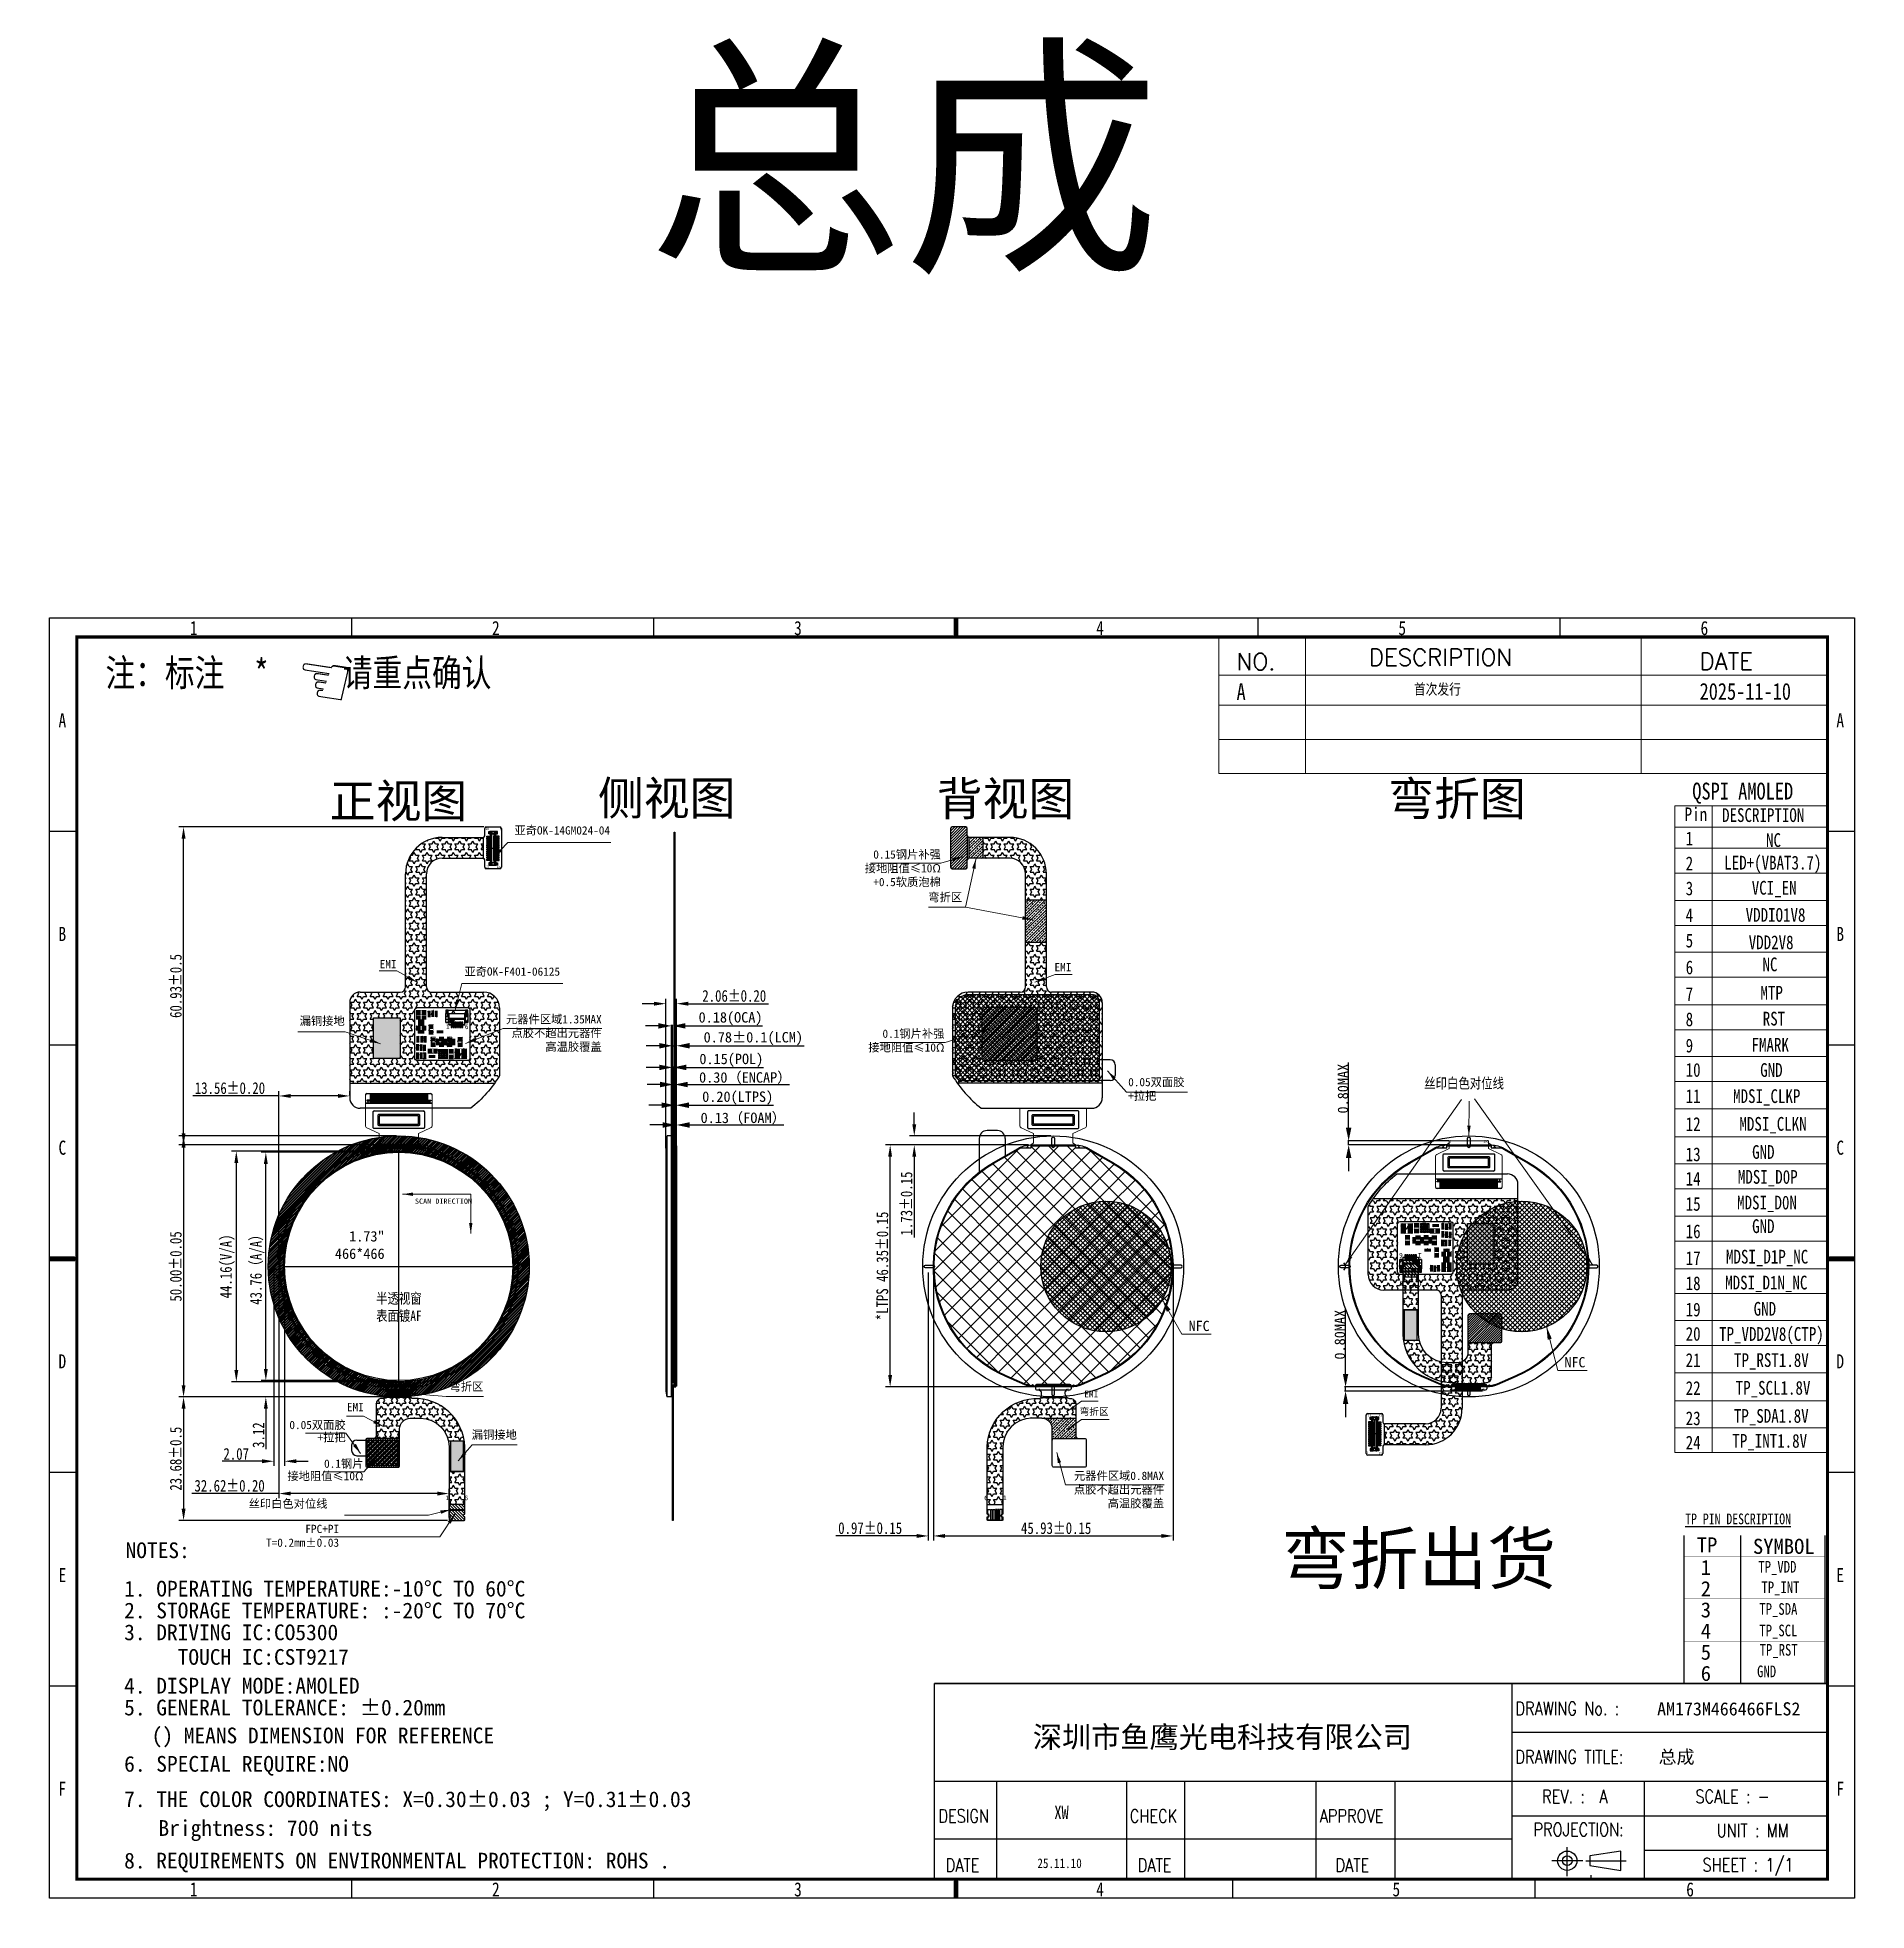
# Model space of a CAD drawing. Header units: inches. Extents: x 265 to 1423, y -753 to -394.
# Drawn here: x 1072.3 to 1422.8, y -753.2 to -394.3 of the extents above; entities that cross this region are included whole.
import ezdxf
from ezdxf.enums import TextEntityAlignment as Align

# ---------------------------------------------------------------- set-up
doc = ezdxf.new("R2010")
doc.units = ezdxf.units.IN
doc.header["$LTSCALE"] = 0.909449
doc.header["$MEASUREMENT"] = 0
doc.header["$PDMODE"] = 3
doc.header["$PDSIZE"] = 0.3125
doc.linetypes.add('CENTER', pattern=[0.6, 0.375, -0.075, 0.075, -0.075])
doc.linetypes.add('CENTER2', pattern=[1.125, 0.75, -0.125, 0.125, -0.125])
doc.layers.get('0').update_dxf_attribs({"linetype": 'CONTINUOUS'})
doc.layers.get('Defpoints').update_dxf_attribs({"linetype": 'CONTINUOUS'})
for name, color, linetype in [('01 Copper', 3, 'CONTINUOUS'), ('03 Solder resist', 6, 'CONTINUOUS'), ('04 Chip', 20, 'CONTINUOUS'), ('06 Cutline', 4, 'CONTINUOUS'), ('06_CUTLINE', 7, 'CONTINUOUS'), ('07 Potting', 132, 'CONTINUOUS'), ('07_POTTING', 7, 'CONTINUOUS'), ('09 Center_line', 1, 'CONTINUOUS'), ('13 OL no.', 190, 'CONTINUOUS'), ('14 OL name', 220, 'CONTINUOUS'), ('center', 1, 'CENTER'), ('COVER LENS', 6, 'CONTINUOUS'), ('DIM', 7, 'CONTINUOUS'), ('DIM（标注）', 3, 'CONTINUOUS'), ('FPC', 40, 'CONTINUOUS'), ('LCM FPC', 30, 'CONTINUOUS'), ('tableLine', 7, 'CONTINUOUS'), ('TOPLAYER', 1, 'CONTINUOUS'), ('TopOverlay', 2, 'CONTINUOUS'), ('TOPPASTE', 8, 'CONTINUOUS'), ('TOPSOLDER', 216, 'CONTINUOUS'), ('TP-FPC', 43, 'CONTINUOUS'), ('图框', 7, 'CONTINUOUS')]:
    doc.layers.add(name, color=color, linetype=linetype)
for name, color, linetype, lineweight in [('01_Copper', 3, 'CONTINUOUS', 0), ('中心线', 1, 'CENTER', 0), ('剖面', 7, 'CONTINUOUS', 13)]:
    doc.layers.add(name, color=color, linetype=linetype, lineweight=lineweight)
doc.styles.add('CCN-1', font='SimSun.ttf', dxfattribs={"width": 0.85})
doc.styles.add('MBC_Arial_Font', font='arial.ttf')
doc.styles.add('RD', font='ROMAND.shx', dxfattribs={"width": 0.8})
doc.styles.add('romans', font='romans.shx')
doc.styles.add('RS', font='txt.shx', dxfattribs={"width": 0.95})
doc.styles.get("Standard").update_dxf_attribs({"font": 'txt', "width": 0.8})
doc.styles.add('TITLE', font='arial.ttf')
doc.styles.add('XR', font='simhei.ttf')
doc.styles.add('中文', font='SimSun.ttf')
doc.styles.add('宋', font='SimSun.ttf', dxfattribs={"height": 2})
doc.styles.add('宋体', font='SimSun.ttf', dxfattribs={"width": 0.8})
doc.dimstyles.new('DIM-CCN', dxfattribs={"dimscale": 0.9, "dimtxt": 1.7, "dimasz": 1.8, "dimexe": 1.5, "dimexo": 0.5, "dimgap": 0.3, "dimtad": 1, "dimzin": 0, "dimdsep": 46, "dimtxsty": 'CCN-1', "dimblk": 'OPEN30', "dimcen": 0.05, "dimclrd": 256, "dimclre": 256, "dimclrt": 256, "dimadec": 0, "dimazin": 0, "dimtfac": 1, "dimtofl": 0, "dimtmove": 0, "dimatfit": 3, "dimldrblk": 'OPEN30', "dimfxl": 1, "dimtolj": 1, "dimtzin": 0, "dimlwd": -1, "dimlwe": -1, "dimarcsym": 0})
doc.dimstyles.new('DIMSTYLE_2$0', dxfattribs={"dimtxt": 1.2, "dimasz": 1.2, "dimexe": 0.18, "dimexo": 0.0625, "dimgap": 0.09, "dimtad": 1, "dimzin": 0, "dimdsep": 46, "dimtxsty": 'Standard', "dimblk": '_FILLED', "dimcen": 0.09, "dimclrd": 2, "dimclre": 2, "dimclrt": 2, "dimadec": 0, "dimazin": 0, "dimtp": 0.1, "dimtm": 0.1, "dimtfac": 1, "dimtmove": 0, "dimatfit": 3, "dimldrblk": '_FILLED', "dimfxl": 1, "dimtolj": 1, "dimtzin": 0, "dimarcsym": 0})
doc.dimstyles.new('ISO-25', dxfattribs={"dimtxt": 2.5, "dimasz": 2.5, "dimexe": 1.25, "dimexo": 0.625, "dimtad": 1, "dimtxsty": 'Standard', "dimcen": 2.5, "dimadec": 0, "dimazin": 0, "dimtfac": 1, "dimtmove": 0, "dimatfit": 3, "dimfxl": 1, "dimarcsym": 0})
doc.dimstyles.new('ISO-25$7', dxfattribs={"dimscale": 0.5, "dimtxt": 2.5, "dimasz": 2, "dimexe": 1.25, "dimexo": 0.625, "dimtad": 0, "dimdsep": 46, "dimtxsty": 'TITLE', "dimcen": 2.5, "dimclrd": 7, "dimclre": 256, "dimclrt": 7, "dimadec": 0, "dimazin": 0, "dimtfac": 1, "dimtmove": 0, "dimatfit": 0, "dimfxl": 1, "dimlwd": 9, "dimlwe": 9, "dimarcsym": 0})
doc.dimstyles.new('STANDARD$7', dxfattribs={"dimtxt": 1.5, "dimasz": 0.3, "dimexe": 0.25, "dimexo": 0.25, "dimgap": 0.25, "dimtad": 0, "dimzin": 0, "dimdsep": 46, "dimtxsty": 'Standard', "dimcen": 0.5, "dimclrd": 256, "dimclre": 5, "dimclrt": 256, "dimazin": 0, "dimtfac": 1, "dimtmove": 0, "dimatfit": 1, "dimfxl": 1, "dimtolj": 1, "dimtzin": 0, "dimlwd": -1, "dimarcsym": 0})
pattern_1 = [(0, (442.2761, 0), (0, 1.0825318), [0.625, -0.625]), (60, (442.2761, 0), (-0.9375, 0.5412659), [0.625, -0.625]), (120, (442.5886, 0.5413), (-0.9375, -0.5412659), [0.625, -0.625])]
pattern_2 = [(45, (428.0151, 1), (-0.5303301, 0.5303301), []), (45, (428.54544, 1), (-0.5303301, 0.5303301), [0.375, -0.1875])]
pattern_3 = [(180, (2045.8173, -1307.138), (-1e-16, -1.0825318), [0.625, -0.625]), (240, (2045.8173, -1307.138), (0.9375, -0.5412659), [0.625, -0.625]), (300, (2045.5048, -1307.6792), (0.9375, 0.5412659), [0.625, -0.625])]

# ---------------------------------------------------------------- blocks, each defined once
blk = doc.blocks.new('A$C5D5B2502')
at = {"color": 3, "lineweight": 9, "extrusion": (0, 0, -1), "insert": (0.313, 2.205), "char_height": 2.2, "width": 1.7931, "attachment_point": 1, "text_direction": (0.707107, -0.707107, 0), "style": 'RS'}
blk.add_mtext('\\fWingdings|b0|i0|c2|p2;E', dxfattribs=at)
blk = doc.blocks.new('3')
at = {"layer": 'DIM', "extrusion": (0, 0, -1), "xscale": 1.882916887164354, "yscale": 1.882916887164354, "zscale": -1.882916887163784, "rotation": 180}
blk.add_blockref('A$C5D5B2502', (-1621.2, 1416.43), dxfattribs=at)
blk = doc.blocks.new('GVO3310')
at = {"color": 1}
for p, q in [((3745.23, -497.98), (3758.03, -497.98)), ((3755.74, -505.9), (3747.51, -505.9))]:
    blk.add_line(p, q, dxfattribs=at)
at = {"layer": '01 Copper'}
for p, q in [((3751.91, -506.48), (3751.91, -505.9)), ((3751.92, -505.9), (3751.92, -506.48))]:
    blk.add_line(p, q, dxfattribs=at)
for points in [[(3746.15, -496.19), (3746.15, -496.29), (3746.13, -496.32), (3746.13, -497.44), (3745.48, -497.44), (3745.48, -497.54), (3745.68, -497.54), (3745.68, -497.84), (3745.78, -497.84), (3745.78, -497.54), (3746.13, -497.54), (3746.13, -497.98)], [(3746.2, -497.98), (3746.2, -496.32), (3746.18, -496.29), (3746.18, -496.19)], [(3746.28, -496.19), (3746.28, -496.29), (3746.26, -496.32), (3746.26, -497.98)], [(3746.33, -497.98), (3746.33, -496.32), (3746.31, -496.29), (3746.31, -496.19)], [(3746.41, -496.19), (3746.41, -496.29), (3746.39, -496.32), (3746.39, -497.98)], [(3746.46, -497.98), (3746.46, -496.32), (3746.44, -496.29), (3746.44, -496.19)], [(3746.54, -496.19), (3746.54, -496.29), (3746.52, -496.32), (3746.52, -497.98)], [(3746.59, -497.98), (3746.59, -496.32), (3746.57, -496.29), (3746.57, -496.19)], [(3746.67, -496.19), (3746.67, -496.29), (3746.65, -496.32), (3746.65, -497.98)], [(3746.72, -497.98), (3746.72, -496.32), (3746.7, -496.29), (3746.7, -496.19)], [(3746.8, -496.19), (3746.8, -496.29), (3746.78, -496.32), (3746.78, -497.98)], [(3746.85, -497.98), (3746.85, -496.32), (3746.83, -496.29), (3746.83, -496.19)], [(3746.93, -496.19), (3746.93, -496.29), (3746.91, -496.32), (3746.91, -497.98)], [(3746.96, -496.19), (3746.96, -496.29), (3746.98, -496.32), (3746.98, -497.98)], [(3747.04, -497.98), (3747.04, -496.32), (3747.06, -496.29), (3747.06, -496.19)], [(3747.09, -496.19), (3747.09, -496.29), (3747.11, -496.32), (3747.11, -497.98)], [(3747.19, -496.19), (3747.19, -496.29), (3747.17, -496.32), (3747.17, -497.98)], [(3747.24, -497.98), (3747.24, -496.32), (3747.22, -496.29), (3747.22, -496.19)], [(3747.32, -496.19), (3747.32, -496.29), (3747.3, -496.32), (3747.3, -497.98)], [(3747.37, -497.98), (3747.37, -496.32), (3747.35, -496.29), (3747.35, -496.19)], [(3747.45, -496.19), (3747.45, -496.29), (3747.43, -496.32), (3747.43, -497.98)], [(3747.5, -497.98), (3747.5, -496.32), (3747.48, -496.29), (3747.48, -496.19)], [(3747.58, -496.19), (3747.58, -496.29), (3747.56, -496.32), (3747.56, -497.98)], [(3747.63, -497.98), (3747.63, -496.32), (3747.61, -496.29), (3747.61, -496.19)], [(3747.69, -497.98), (3747.69, -496.32), (3747.71, -496.29), (3747.71, -496.19)], [(3747.74, -496.19), (3747.74, -496.29), (3747.76, -496.32), (3747.76, -497.98)], [(3747.84, -496.19), (3747.84, -496.29), (3747.82, -496.32), (3747.82, -497.98)], [(3747.89, -497.98), (3747.89, -496.32), (3747.87, -496.29), (3747.87, -496.19)], [(3747.97, -496.19), (3747.97, -496.29), (3747.95, -496.32), (3747.95, -497.98)], [(3748.02, -497.98), (3748.02, -496.32), (3748, -496.29), (3748, -496.19)], [(3748.1, -496.19), (3748.1, -496.29), (3748.08, -496.32), (3748.08, -497.98)], [(3748.15, -497.98), (3748.15, -496.32), (3748.13, -496.29), (3748.13, -496.19)], [(3748.21, -497.98), (3748.21, -496.32), (3748.23, -496.29), (3748.23, -496.19)], [(3748.26, -496.19), (3748.26, -496.29), (3748.28, -496.32), (3748.28, -497.98)], [(3748.47, -497.98), (3748.47, -496.32), (3748.49, -496.29), (3748.49, -496.19)], [(3748.52, -496.19), (3748.52, -496.29), (3748.54, -496.32), (3748.54, -497.98)], [(3748.6, -497.98), (3748.6, -496.32), (3748.62, -496.29), (3748.62, -496.19)], [(3748.65, -496.19), (3748.65, -496.29), (3748.67, -496.32), (3748.67, -497.98)], [(3748.73, -497.98), (3748.73, -496.32), (3748.75, -496.29), (3748.75, -496.19)], [(3748.78, -496.19), (3748.78, -496.29), (3748.8, -496.32), (3748.8, -497.98)], [(3748.86, -497.98), (3748.86, -496.32), (3748.88, -496.29), (3748.88, -496.19)], [(3748.91, -496.19), (3748.91, -496.29), (3748.93, -496.32), (3748.93, -497.98)], [(3748.99, -497.98), (3748.99, -496.32), (3749.01, -496.29), (3749.01, -496.19)], [(3749.04, -496.19), (3749.04, -496.29), (3749.06, -496.32), (3749.06, -497.98)], [(3749.12, -497.98), (3749.12, -496.32), (3749.14, -496.29), (3749.14, -496.19)], [(3749.17, -496.19), (3749.17, -496.29), (3749.19, -496.32), (3749.19, -497.98)], [(3749.25, -497.98), (3749.25, -496.32), (3749.27, -496.29), (3749.27, -496.19)], [(3749.3, -496.19), (3749.3, -496.29), (3749.32, -496.32), (3749.32, -497.98)], [(3749.38, -497.98), (3749.38, -496.32), (3749.4, -496.29), (3749.4, -496.19)], [(3749.43, -496.19), (3749.43, -496.29), (3749.45, -496.32), (3749.45, -497.98)], [(3749.51, -497.98), (3749.51, -496.32), (3749.53, -496.29), (3749.53, -496.19)], [(3749.56, -496.19), (3749.56, -496.29), (3749.58, -496.32), (3749.58, -497.98)], [(3749.64, -497.98), (3749.64, -496.32), (3749.66, -496.29), (3749.66, -496.19)], [(3749.69, -496.19), (3749.69, -496.29), (3749.71, -496.32), (3749.71, -497.98)], [(3749.77, -497.98), (3749.77, -496.32), (3749.79, -496.29), (3749.79, -496.19)], [(3749.82, -496.19), (3749.82, -496.29), (3749.84, -496.32), (3749.84, -497.98)], [(3749.92, -496.19), (3749.92, -496.29), (3749.9, -496.32), (3749.9, -497.98)], [(3749.97, -497.98), (3749.97, -496.32), (3749.95, -496.29), (3749.95, -496.19)], [(3750.03, -497.98), (3750.03, -496.32), (3750.05, -496.29), (3750.05, -496.19)], [(3750.08, -496.19), (3750.08, -496.29), (3750.1, -496.32), (3750.1, -497.98)], [(3750.16, -497.98), (3750.16, -496.32), (3750.18, -496.29), (3750.18, -496.19)], [(3750.21, -496.19), (3750.21, -496.29), (3750.23, -496.32), (3750.23, -497.98)], [(3750.29, -497.98), (3750.29, -496.32), (3750.31, -496.29), (3750.31, -496.19)], [(3750.34, -496.19), (3750.34, -496.29), (3750.36, -496.32), (3750.36, -497.98)], [(3750.42, -497.98), (3750.42, -496.32), (3750.44, -496.29), (3750.44, -496.19)], [(3750.47, -496.19), (3750.47, -496.29), (3750.49, -496.32), (3750.49, -497.98)], [(3750.68, -497.98), (3750.68, -496.32), (3750.7, -496.29), (3750.7, -496.19)], [(3750.73, -496.19), (3750.73, -496.29), (3750.75, -496.32), (3750.75, -497.98)], [(3750.81, -497.98), (3750.81, -496.32), (3750.83, -496.29), (3750.83, -496.19)], [(3750.86, -496.19), (3750.86, -496.29), (3750.88, -496.32), (3750.88, -497.98)], [(3751.07, -497.98), (3751.07, -496.32), (3751.09, -496.29), (3751.09, -496.19)], [(3751.12, -496.19), (3751.12, -496.29), (3751.14, -496.32), (3751.14, -497.98)], [(3751.2, -497.98), (3751.2, -496.32), (3751.22, -496.29), (3751.22, -496.19)], [(3751.25, -496.19), (3751.25, -496.29), (3751.27, -496.32), (3751.27, -497.98)], [(3751.46, -497.98), (3751.46, -496.32), (3751.48, -496.29), (3751.48, -496.19)], [(3751.51, -496.19), (3751.51, -496.29), (3751.53, -496.32), (3751.53, -497.98)], [(3751.59, -497.98), (3751.59, -496.32), (3751.61, -496.29), (3751.61, -496.19)], [(3751.64, -496.19), (3751.64, -496.29), (3751.66, -496.32), (3751.66, -497.98)], [(3751.74, -496.19), (3751.74, -496.29), (3751.72, -496.32), (3751.72, -497.98)], [(3751.79, -497.98), (3751.79, -496.32), (3751.77, -496.29), (3751.77, -496.19)], [(3751.85, -497.98), (3751.85, -496.32), (3751.87, -496.29), (3751.87, -496.19)], [(3751.9, -496.19), (3751.9, -496.29), (3751.92, -496.32), (3751.92, -497.98)], [(3752.13, -496.19), (3752.13, -496.29), (3752.11, -496.32), (3752.11, -497.98)], [(3752.18, -497.98), (3752.18, -496.32), (3752.16, -496.29), (3752.16, -496.19)], [(3752.24, -497.98), (3752.24, -496.32), (3752.26, -496.29), (3752.26, -496.19)], [(3752.29, -496.19), (3752.29, -496.29), (3752.31, -496.32), (3752.31, -497.98)], [(3752.37, -497.98), (3752.37, -496.32), (3752.39, -496.29), (3752.39, -496.19)], [(3752.42, -496.19), (3752.42, -496.29), (3752.44, -496.32), (3752.44, -497.98)], [(3752.5, -497.98), (3752.5, -496.32), (3752.52, -496.29), (3752.52, -496.19)], [(3752.55, -496.19), (3752.55, -496.29), (3752.57, -496.32), (3752.57, -497.98)], [(3752.63, -497.98), (3752.63, -496.32), (3752.65, -496.29), (3752.65, -496.19)], [(3752.68, -496.19), (3752.68, -496.29), (3752.7, -496.32), (3752.7, -497.98)], [(3752.78, -496.19), (3752.78, -496.29), (3752.76, -496.32), (3752.76, -497.98)], [(3752.83, -497.98), (3752.83, -496.32), (3752.81, -496.29), (3752.81, -496.19)], [(3752.91, -496.19), (3752.91, -496.29), (3752.89, -496.32), (3752.89, -497.98)], [(3752.96, -497.98), (3752.96, -496.32), (3752.94, -496.29), (3752.94, -496.19)], [(3753.04, -496.19), (3753.04, -496.29), (3753.02, -496.32), (3753.02, -497.98)], [(3753.09, -497.98), (3753.09, -496.32), (3753.07, -496.29), (3753.07, -496.19)], [(3753.17, -496.19), (3753.17, -496.29), (3753.15, -496.32), (3753.15, -497.98)], [(3753.22, -497.98), (3753.22, -496.32), (3753.2, -496.29), (3753.2, -496.19)], [(3753.28, -497.98), (3753.28, -496.32), (3753.3, -496.29), (3753.3, -496.19)], [(3753.33, -496.19), (3753.33, -496.29), (3753.35, -496.32), (3753.35, -497.98)], [(3753.43, -496.19), (3753.43, -496.29), (3753.41, -496.32), (3753.41, -497.98)], [(3753.48, -497.98), (3753.48, -496.32), (3753.46, -496.29), (3753.46, -496.19)], [(3753.56, -496.19), (3753.56, -496.29), (3753.54, -496.32), (3753.54, -497.98)], [(3753.61, -497.98), (3753.61, -496.32), (3753.59, -496.29), (3753.59, -496.19)], [(3753.69, -496.19), (3753.69, -496.29), (3753.67, -496.32), (3753.67, -497.98)], [(3753.74, -497.98), (3753.74, -496.32), (3753.72, -496.29), (3753.72, -496.19)], [(3753.8, -497.98), (3753.8, -496.32), (3753.82, -496.29), (3753.82, -496.19)], [(3753.85, -496.19), (3753.85, -496.29), (3753.87, -496.32), (3753.87, -497.98)], [(3753.93, -497.98), (3753.93, -496.32), (3753.95, -496.29), (3753.95, -496.19)], [(3753.98, -496.19), (3753.98, -496.29), (3754, -496.32), (3754, -497.98)], [(3754.08, -496.19), (3754.08, -496.29), (3754.06, -496.32), (3754.06, -497.98)], [(3754.13, -497.98), (3754.13, -496.32), (3754.11, -496.29), (3754.11, -496.19)], [(3754.21, -496.19), (3754.21, -496.29), (3754.19, -496.32), (3754.19, -497.98)], [(3754.26, -497.98), (3754.26, -496.32), (3754.24, -496.29), (3754.24, -496.19)], [(3754.34, -496.19), (3754.34, -496.29), (3754.32, -496.32), (3754.32, -497.98)], [(3754.39, -497.98), (3754.39, -496.32), (3754.37, -496.29), (3754.37, -496.19)], [(3754.47, -496.19), (3754.47, -496.29), (3754.45, -496.32), (3754.45, -497.98)], [(3754.52, -497.98), (3754.52, -496.32), (3754.5, -496.29), (3754.5, -496.19)], [(3754.58, -497.98), (3754.58, -496.32), (3754.6, -496.29), (3754.6, -496.19)], [(3754.63, -496.19), (3754.63, -496.29), (3754.65, -496.32), (3754.65, -497.98)], [(3754.71, -497.98), (3754.71, -496.32), (3754.73, -496.29), (3754.73, -496.19)], [(3754.76, -496.19), (3754.76, -496.29), (3754.78, -496.32), (3754.78, -497.98)], [(3754.84, -497.98), (3754.84, -496.32), (3754.86, -496.29), (3754.86, -496.19)], [(3754.89, -496.19), (3754.89, -496.29), (3754.91, -496.32), (3754.91, -497.98)], [(3754.99, -496.19), (3754.99, -496.29), (3754.97, -496.32), (3754.97, -497.98)], [(3755.04, -497.98), (3755.04, -496.32), (3755.02, -496.29), (3755.02, -496.19)], [(3755.12, -496.19), (3755.12, -496.29), (3755.1, -496.32), (3755.1, -497.98)], [(3755.17, -497.98), (3755.17, -496.32), (3755.15, -496.29), (3755.15, -496.19)], [(3755.25, -496.19), (3755.25, -496.29), (3755.23, -496.32), (3755.23, -497.98)], [(3755.3, -497.98), (3755.3, -496.32), (3755.28, -496.29), (3755.28, -496.19)], [(3755.38, -496.19), (3755.38, -496.29), (3755.36, -496.32), (3755.36, -497.98)], [(3755.43, -497.98), (3755.43, -496.32), (3755.41, -496.29), (3755.41, -496.19)], [(3755.51, -496.19), (3755.51, -496.29), (3755.49, -496.32), (3755.49, -497.98)], [(3755.56, -497.98), (3755.56, -496.32), (3755.54, -496.29), (3755.54, -496.19)], [(3755.64, -496.19), (3755.64, -496.29), (3755.62, -496.32), (3755.62, -497.98)], [(3755.69, -497.98), (3755.69, -496.32), (3755.67, -496.29), (3755.67, -496.19)], [(3755.77, -496.19), (3755.77, -496.29), (3755.75, -496.32), (3755.75, -497.98)], [(3755.82, -497.98), (3755.82, -496.32), (3755.8, -496.29), (3755.8, -496.19)], [(3755.9, -496.19), (3755.9, -496.29), (3755.88, -496.32), (3755.88, -497.98)], [(3755.95, -497.98), (3755.95, -496.32), (3755.93, -496.29), (3755.93, -496.19)], [(3756.03, -496.19), (3756.03, -496.29), (3756.01, -496.32), (3756.01, -497.98)], [(3756.08, -497.98), (3756.08, -496.32), (3756.06, -496.29), (3756.06, -496.19)], [(3756.14, -497.98), (3756.14, -496.32), (3756.16, -496.29), (3756.16, -496.19)], [(3756.19, -496.19), (3756.19, -496.29), (3756.21, -496.32), (3756.21, -497.98)], [(3756.29, -496.19), (3756.29, -496.29), (3756.27, -496.32), (3756.27, -497.98)], [(3756.34, -497.98), (3756.34, -496.32), (3756.32, -496.29), (3756.32, -496.19)], [(3756.42, -496.19), (3756.42, -496.29), (3756.4, -496.32), (3756.4, -497.98)], [(3756.47, -497.98), (3756.47, -496.32), (3756.45, -496.29), (3756.45, -496.19)], [(3756.55, -496.19), (3756.55, -496.29), (3756.53, -496.32), (3756.53, -497.98)], [(3756.6, -497.98), (3756.6, -496.32), (3756.58, -496.29), (3756.58, -496.19)], [(3756.68, -496.19), (3756.68, -496.29), (3756.66, -496.32), (3756.66, -497.98)], [(3756.73, -497.98), (3756.73, -496.32), (3756.71, -496.29), (3756.71, -496.19)], [(3756.79, -497.98), (3756.79, -496.32), (3756.81, -496.29), (3756.81, -496.19)], [(3756.86, -497.98), (3756.86, -496.32), (3756.84, -496.29), (3756.84, -496.19)], [(3756.94, -496.19), (3756.94, -496.29), (3756.92, -496.32), (3756.92, -497.98)], [(3756.97, -496.19), (3756.97, -496.29), (3756.99, -496.32), (3756.99, -497.98)], [(3757.05, -497.98), (3757.05, -496.32), (3757.07, -496.29), (3757.07, -496.19)], [(3757.1, -496.19), (3757.1, -496.29), (3757.12, -496.32), (3757.12, -497.44), (3757.77, -497.44), (3757.77, -497.54), (3757.57, -497.54), (3757.57, -497.84), (3757.47, -497.84), (3757.47, -497.54), (3757.12, -497.54), (3757.12, -497.98)], [(3748.09, -505.9), (3748.09, -506.48)], [(3748.1, -506.48), (3748.1, -505.9)], [(3748.12, -505.9), (3748.12, -506.48)], [(3748.13, -506.48), (3748.13, -505.9)], [(3748.14, -505.9), (3748.14, -506.48)], [(3748.15, -505.9), (3748.15, -506.48)], [(3748.16, -506.48), (3748.16, -505.9)], [(3748.18, -505.9), (3748.18, -506.48)], [(3748.19, -506.48), (3748.19, -505.9)], [(3748.2, -505.9), (3748.2, -506.48)], [(3748.21, -506.48), (3748.21, -505.9)], [(3748.22, -505.9), (3748.22, -506.48)], [(3748.24, -505.9), (3748.24, -506.48)], [(3748.25, -506.48), (3748.25, -505.9)], [(3748.26, -505.9), (3748.26, -506.48)], [(3748.27, -506.48), (3748.27, -505.9)], [(3748.28, -505.9), (3748.28, -506.48)], [(3748.3, -505.9), (3748.3, -506.48)], [(3748.31, -506.48), (3748.31, -505.9)], [(3748.32, -505.9), (3748.32, -506.48)], [(3748.33, -506.48), (3748.33, -505.9)], [(3748.34, -505.9), (3748.34, -506.48)], [(3748.36, -506.48), (3748.36, -505.9)], [(3748.37, -506.48), (3748.37, -505.9)], [(3748.38, -505.9), (3748.38, -506.48)], [(3748.39, -506.48), (3748.39, -505.9)], [(3748.4, -505.9), (3748.4, -506.48)], [(3748.42, -506.48), (3748.42, -505.9)], [(3748.43, -505.9), (3748.43, -506.48)], [(3748.44, -506.48), (3748.44, -505.9)], [(3748.45, -505.9), (3748.45, -506.48)], [(3748.46, -506.48), (3748.46, -505.9)], [(3748.48, -505.9), (3748.48, -506.48)], [(3748.49, -506.48), (3748.49, -505.9)], [(3748.5, -505.9), (3748.5, -506.48)], [(3748.51, -506.48), (3748.51, -505.9)], [(3748.52, -505.9), (3748.52, -506.48)], [(3748.54, -506.48), (3748.54, -505.9)], [(3748.55, -505.9), (3748.55, -506.48)], [(3748.56, -506.48), (3748.56, -505.9)], [(3748.57, -505.9), (3748.57, -506.48)], [(3748.58, -506.48), (3748.58, -505.9)], [(3748.6, -505.9), (3748.6, -506.48)], [(3748.61, -506.48), (3748.61, -505.9)], [(3748.62, -505.9), (3748.62, -506.48)], [(3748.63, -506.48), (3748.63, -505.9)], [(3748.64, -505.9), (3748.64, -506.48)], [(3748.66, -506.48), (3748.66, -505.9)], [(3748.67, -505.9), (3748.67, -506.48)], [(3748.68, -506.48), (3748.68, -505.9)], [(3748.69, -505.9), (3748.69, -506.48)], [(3748.7, -506.48), (3748.7, -505.9)], [(3748.72, -505.9), (3748.72, -506.48)], [(3748.73, -506.48), (3748.73, -505.9)], [(3748.74, -505.9), (3748.74, -506.48)], [(3748.75, -506.48), (3748.75, -505.9)], [(3748.76, -505.9), (3748.76, -506.48)], [(3748.78, -506.48), (3748.78, -505.9)], [(3748.79, -505.9), (3748.79, -506.48)], [(3748.8, -506.48), (3748.8, -505.9)], [(3748.81, -505.9), (3748.81, -506.48)], [(3748.82, -506.48), (3748.82, -505.9)], [(3748.84, -505.9), (3748.84, -506.48)], [(3748.85, -506.48), (3748.85, -505.9)], [(3748.86, -505.9), (3748.86, -506.48)], [(3748.87, -506.48), (3748.87, -505.9)], [(3748.88, -505.9), (3748.88, -506.48)], [(3748.9, -506.48), (3748.9, -505.9)], [(3748.91, -505.9), (3748.91, -506.48)], [(3748.92, -506.48), (3748.92, -505.9)], [(3748.93, -505.9), (3748.93, -506.48)], [(3748.94, -506.48), (3748.94, -505.9)], [(3748.96, -505.9), (3748.96, -506.48)], [(3748.97, -506.48), (3748.97, -505.9)], [(3748.98, -505.9), (3748.98, -506.48)], [(3748.99, -506.48), (3748.99, -505.9)], [(3749, -505.9), (3749, -506.48)], [(3749.02, -506.48), (3749.02, -505.9)], [(3749.03, -505.9), (3749.03, -506.48)], [(3749.04, -506.48), (3749.04, -505.9)], [(3749.05, -505.9), (3749.05, -506.48)], [(3749.06, -506.48), (3749.06, -505.9)], [(3749.08, -505.9), (3749.08, -506.48)], [(3749.09, -506.48), (3749.09, -505.9)], [(3749.1, -505.9), (3749.1, -506.48)], [(3749.11, -506.48), (3749.11, -505.9)], [(3749.12, -505.9), (3749.12, -506.48)], [(3749.14, -506.48), (3749.14, -505.9)], [(3749.15, -505.9), (3749.15, -506.48)], [(3749.16, -506.48), (3749.16, -505.9)], [(3749.17, -505.9), (3749.17, -506.48)], [(3749.18, -506.48), (3749.18, -505.9)], [(3749.2, -505.9), (3749.2, -506.48)], [(3749.21, -506.48), (3749.21, -505.9)], [(3749.22, -505.9), (3749.22, -506.48)], [(3749.23, -506.48), (3749.23, -505.9)], [(3749.24, -505.9), (3749.24, -506.48)], [(3749.26, -506.48), (3749.26, -505.9)], [(3749.27, -505.9), (3749.27, -506.48)], [(3749.28, -506.48), (3749.28, -505.9)], [(3749.29, -505.9), (3749.29, -506.48)], [(3749.3, -506.48), (3749.3, -505.9)], [(3749.32, -505.9), (3749.32, -506.48)], [(3749.33, -506.48), (3749.33, -505.9)], [(3749.34, -505.9), (3749.34, -506.48)], [(3749.35, -506.48), (3749.35, -505.9)], [(3749.36, -505.9), (3749.36, -506.48)], [(3749.38, -506.48), (3749.38, -505.9)], [(3749.39, -505.9), (3749.39, -506.48)], [(3749.4, -506.48), (3749.4, -505.9)], [(3749.41, -505.9), (3749.41, -506.48)], [(3749.42, -506.48), (3749.42, -505.9)], [(3749.44, -505.9), (3749.44, -506.48)], [(3749.45, -506.48), (3749.45, -505.9)], [(3749.46, -505.9), (3749.46, -506.48)], [(3749.47, -506.48), (3749.47, -505.9)], [(3749.48, -505.9), (3749.48, -506.48)], [(3749.5, -506.48), (3749.5, -505.9)], [(3749.51, -505.9), (3749.51, -506.48)], [(3749.52, -506.48), (3749.52, -505.9)], [(3749.53, -505.9), (3749.53, -506.48)], [(3749.54, -506.48), (3749.54, -505.9)], [(3749.56, -505.9), (3749.56, -506.48)], [(3749.57, -506.48), (3749.57, -505.9)], [(3749.58, -505.9), (3749.58, -506.48)], [(3749.59, -506.48), (3749.59, -505.9)], [(3749.6, -505.9), (3749.6, -506.48)], [(3749.62, -506.48), (3749.62, -505.9)], [(3749.63, -505.9), (3749.63, -506.48)], [(3749.64, -506.48), (3749.64, -505.9)], [(3749.65, -505.9), (3749.65, -506.48)], [(3749.66, -506.48), (3749.66, -505.9)], [(3749.68, -505.9), (3749.68, -506.48)], [(3749.69, -506.48), (3749.69, -505.9)], [(3749.7, -505.9), (3749.7, -506.48)], [(3749.71, -506.48), (3749.71, -505.9)], [(3749.72, -505.9), (3749.72, -506.48)], [(3749.74, -506.48), (3749.74, -505.9)], [(3749.75, -505.9), (3749.75, -506.48)], [(3749.76, -506.48), (3749.76, -505.9)], [(3749.77, -505.9), (3749.77, -506.48)], [(3749.78, -506.48), (3749.78, -505.9)], [(3749.8, -505.9), (3749.8, -506.48)], [(3749.81, -506.48), (3749.81, -505.9)], [(3749.82, -505.9), (3749.82, -506.48)], [(3749.83, -506.48), (3749.83, -505.9)], [(3749.84, -505.9), (3749.84, -506.48)], [(3749.86, -506.48), (3749.86, -505.9)], [(3749.87, -505.9), (3749.87, -506.48)], [(3749.88, -506.48), (3749.88, -505.9)], [(3749.89, -505.9), (3749.89, -506.48)], [(3749.9, -506.48), (3749.9, -505.9)], [(3749.92, -505.9), (3749.92, -506.48)], [(3749.93, -506.48), (3749.93, -505.9)], [(3749.94, -505.9), (3749.94, -506.48)], [(3749.95, -506.48), (3749.95, -505.9)], [(3749.96, -505.9), (3749.96, -506.48)], [(3749.98, -506.48), (3749.98, -505.9)], [(3749.99, -505.9), (3749.99, -506.48)], [(3750, -506.48), (3750, -505.9)], [(3750.01, -505.9), (3750.01, -506.48)], [(3750.02, -506.48), (3750.02, -505.9)], [(3750.04, -505.9), (3750.04, -506.48)], [(3750.05, -506.48), (3750.05, -505.9)], [(3750.06, -505.9), (3750.06, -506.48)], [(3750.07, -506.48), (3750.07, -505.9)], [(3750.08, -505.9), (3750.08, -506.48)], [(3750.1, -506.48), (3750.1, -505.9)], [(3750.11, -505.9), (3750.11, -506.48)], [(3750.12, -506.48), (3750.12, -505.9)], [(3750.13, -505.9), (3750.13, -506.48)], [(3750.14, -506.48), (3750.14, -505.9)], [(3750.16, -505.9), (3750.16, -506.48)], [(3750.17, -506.48), (3750.17, -505.9)], [(3750.18, -505.9), (3750.18, -506.48)], [(3750.19, -506.48), (3750.19, -505.9)], [(3750.2, -505.9), (3750.2, -506.48)], [(3750.22, -506.48), (3750.22, -505.9)], [(3750.23, -505.9), (3750.23, -506.48)], [(3750.24, -506.48), (3750.24, -505.9)], [(3750.25, -505.9), (3750.25, -506.48)], [(3750.26, -506.48), (3750.26, -505.9)], [(3750.28, -505.9), (3750.28, -506.48)], [(3750.29, -506.48), (3750.29, -505.9)], [(3750.3, -505.9), (3750.3, -506.48)], [(3750.31, -506.48), (3750.31, -505.9)], [(3750.32, -505.9), (3750.32, -506.48)], [(3750.34, -506.48), (3750.34, -505.9)], [(3750.35, -505.9), (3750.35, -506.48)], [(3750.36, -506.48), (3750.36, -505.9)], [(3750.37, -505.9), (3750.37, -506.48)], [(3750.38, -506.48), (3750.38, -505.9)], [(3750.4, -505.9), (3750.4, -506.48)], [(3750.41, -506.48), (3750.41, -505.9)], [(3750.42, -505.9), (3750.42, -506.48)], [(3750.43, -506.48), (3750.43, -505.9)], [(3750.44, -505.9), (3750.44, -506.48)], [(3750.46, -506.48), (3750.46, -505.9)], [(3750.47, -505.9), (3750.47, -506.48)], [(3750.48, -506.48), (3750.48, -505.9)], [(3750.49, -505.9), (3750.49, -506.48)], [(3750.5, -506.48), (3750.5, -505.9)], [(3750.52, -505.9), (3750.52, -506.48)], [(3750.53, -506.48), (3750.53, -505.9)], [(3750.54, -505.9), (3750.54, -506.48)], [(3750.55, -506.48), (3750.55, -505.9)], [(3750.56, -505.9), (3750.56, -506.48)], [(3750.58, -506.48), (3750.58, -505.9)], [(3750.59, -505.9), (3750.59, -506.48)], [(3750.6, -506.48), (3750.6, -505.9)], [(3750.61, -505.9), (3750.61, -506.48)], [(3750.62, -506.48), (3750.62, -505.9)], [(3750.64, -505.9), (3750.64, -506.48)], [(3750.65, -506.48), (3750.65, -505.9)], [(3750.66, -505.9), (3750.66, -506.48)], [(3750.67, -506.48), (3750.67, -505.9)], [(3750.68, -505.9), (3750.68, -506.48)], [(3750.7, -506.48), (3750.7, -505.9)], [(3750.71, -505.9), (3750.71, -506.48)], [(3750.72, -506.48), (3750.72, -505.9)], [(3750.73, -505.9), (3750.73, -506.48)], [(3750.74, -506.48), (3750.74, -505.9)], [(3750.76, -505.9), (3750.76, -506.48)], [(3750.77, -506.48), (3750.77, -505.9)], [(3750.78, -505.9), (3750.78, -506.48)], [(3750.79, -506.48), (3750.79, -505.9)], [(3750.8, -505.9), (3750.8, -506.48)], [(3750.82, -506.48), (3750.82, -505.9)], [(3750.83, -505.9), (3750.83, -506.48)], [(3750.84, -506.48), (3750.84, -505.9)], [(3750.85, -505.9), (3750.85, -506.48)], [(3750.86, -506.48), (3750.86, -505.9)], [(3750.88, -505.9), (3750.88, -506.48)], [(3750.89, -506.48), (3750.89, -505.9)], [(3750.9, -505.9), (3750.9, -506.48)], [(3750.91, -506.48), (3750.91, -505.9)], [(3750.92, -505.9), (3750.92, -506.48)], [(3750.94, -506.48), (3750.94, -505.9)], [(3750.95, -505.9), (3750.95, -506.48)], [(3750.96, -506.48), (3750.96, -505.9)], [(3750.97, -505.9), (3750.97, -506.48)], [(3750.98, -506.48), (3750.98, -505.9)], [(3751, -505.9), (3751, -506.48)], [(3751.01, -506.48), (3751.01, -505.9)], [(3751.02, -505.9), (3751.02, -506.48)], [(3751.03, -506.48), (3751.03, -505.9)], [(3751.04, -505.9), (3751.04, -506.48)], [(3751.06, -506.48), (3751.06, -505.9)], [(3751.07, -505.9), (3751.07, -506.48)], [(3751.08, -506.48), (3751.08, -505.9)], [(3751.09, -505.9), (3751.09, -506.48)], [(3751.1, -506.48), (3751.1, -505.9)], [(3751.12, -505.9), (3751.12, -506.48)], [(3751.13, -506.48), (3751.13, -505.9)], [(3751.14, -505.9), (3751.14, -506.48)], [(3751.15, -506.48), (3751.15, -505.9)], [(3751.16, -505.9), (3751.16, -506.48)], [(3751.18, -506.48), (3751.18, -505.9)], [(3751.19, -506.48), (3751.19, -505.9)], [(3751.2, -505.9), (3751.2, -506.48)], [(3751.21, -505.9), (3751.21, -506.48)], [(3751.22, -506.48), (3751.22, -505.9)], [(3751.24, -506.48), (3751.24, -505.9)], [(3751.25, -505.9), (3751.25, -506.48)], [(3751.26, -505.9), (3751.26, -506.48)], [(3751.27, -506.48), (3751.27, -505.9)], [(3751.28, -505.9), (3751.28, -506.48)], [(3751.3, -506.48), (3751.3, -505.9)], [(3751.31, -505.9), (3751.31, -506.48)], [(3751.32, -506.48), (3751.32, -505.9)], [(3751.33, -505.9), (3751.33, -506.48)], [(3751.34, -506.48), (3751.34, -505.9)], [(3751.36, -505.9), (3751.36, -506.48)], [(3751.37, -506.48), (3751.37, -505.9)], [(3751.38, -505.9), (3751.38, -506.48)], [(3751.39, -506.48), (3751.39, -505.9)], [(3751.4, -505.9), (3751.4, -506.48)], [(3751.42, -506.48), (3751.42, -505.9)], [(3751.43, -505.9), (3751.43, -506.48)], [(3751.44, -506.48), (3751.44, -505.9)], [(3751.45, -505.9), (3751.45, -506.48)], [(3751.46, -506.48), (3751.46, -505.9)], [(3751.48, -505.9), (3751.48, -506.48)], [(3751.49, -506.48), (3751.49, -505.9)], [(3751.5, -506.48), (3751.5, -505.9)], [(3751.51, -505.9), (3751.51, -506.48)], [(3751.52, -505.9), (3751.52, -506.48)], [(3751.54, -506.48), (3751.54, -505.9)], [(3751.55, -505.9), (3751.55, -506.48)], [(3751.56, -506.48), (3751.56, -505.9)], [(3751.57, -505.9), (3751.57, -506.48)], [(3751.58, -506.48), (3751.58, -505.9)], [(3751.6, -505.9), (3751.6, -506.48)], [(3751.61, -506.48), (3751.61, -505.9)], [(3751.62, -505.9), (3751.62, -506.48)], [(3751.63, -506.48), (3751.63, -505.9)], [(3751.64, -506.48), (3751.64, -505.9)], [(3751.66, -505.9), (3751.66, -506.48)], [(3751.67, -505.9), (3751.67, -506.48)], [(3751.68, -506.48), (3751.68, -505.9)], [(3751.69, -505.9), (3751.69, -506.48)], [(3751.7, -506.48), (3751.7, -505.9)], [(3751.72, -505.9), (3751.72, -506.48)], [(3751.73, -506.48), (3751.73, -505.9)], [(3751.74, -505.9), (3751.74, -506.48)], [(3751.75, -506.48), (3751.75, -505.9)], [(3751.76, -505.9), (3751.76, -506.48)], [(3751.78, -506.48), (3751.78, -505.9)], [(3751.79, -505.9), (3751.79, -506.48)], [(3751.8, -506.48), (3751.8, -505.9)], [(3751.81, -505.9), (3751.81, -506.48)], [(3751.82, -506.48), (3751.82, -505.9)], [(3751.84, -505.9), (3751.84, -506.48)], [(3751.85, -506.48), (3751.85, -505.9)], [(3751.86, -505.9), (3751.86, -506.48)], [(3751.87, -506.48), (3751.87, -505.9)], [(3751.88, -505.9), (3751.88, -506.48)], [(3751.9, -506.48), (3751.9, -505.9)], [(3751.93, -505.9), (3751.93, -506.48)], [(3751.94, -506.48), (3751.94, -505.9)], [(3751.96, -505.9), (3751.96, -506.48)], [(3751.97, -505.9), (3751.97, -506.48)], [(3751.98, -506.48), (3751.98, -505.9)], [(3751.99, -506.48), (3751.99, -505.9)], [(3752, -505.9), (3752, -506.48)], [(3752.01, -506.48), (3752.01, -505.9)], [(3752.03, -506.48), (3752.03, -505.9)], [(3752.04, -505.9), (3752.04, -506.48)], [(3752.05, -505.9), (3752.05, -506.48)], [(3752.06, -506.48), (3752.06, -505.9)], [(3752.07, -505.9), (3752.07, -506.48)], [(3752.09, -506.48), (3752.09, -505.9)], [(3752.1, -505.9), (3752.1, -506.48)], [(3752.11, -506.48), (3752.11, -505.9)], [(3752.12, -505.9), (3752.12, -506.48)], [(3752.13, -506.48), (3752.13, -505.9)], [(3752.15, -505.9), (3752.15, -506.48)], [(3752.16, -506.48), (3752.16, -505.9)], [(3752.17, -505.9), (3752.17, -506.48)], [(3752.18, -506.48), (3752.18, -505.9)], [(3752.19, -505.9), (3752.19, -506.48)], [(3752.21, -506.48), (3752.21, -505.9)], [(3752.22, -505.9), (3752.22, -506.48)], [(3752.23, -506.48), (3752.23, -505.9)], [(3752.24, -505.9), (3752.24, -506.48)], [(3752.25, -506.48), (3752.25, -505.9)], [(3752.27, -505.9), (3752.27, -506.48)], [(3752.28, -506.48), (3752.28, -505.9)], [(3752.29, -505.9), (3752.29, -506.48)], [(3752.3, -506.48), (3752.3, -505.9)], [(3752.31, -505.9), (3752.31, -506.48)], [(3752.33, -506.48), (3752.33, -505.9)], [(3752.34, -505.9), (3752.34, -506.48)], [(3752.35, -506.48), (3752.35, -505.9)], [(3752.36, -505.9), (3752.36, -506.48)], [(3752.37, -506.48), (3752.37, -505.9)], [(3752.39, -505.9), (3752.39, -506.48)], [(3752.4, -506.48), (3752.4, -505.9)], [(3752.41, -505.9), (3752.41, -506.48)], [(3752.42, -506.48), (3752.42, -505.9)], [(3752.43, -505.9), (3752.43, -506.48)], [(3752.45, -506.48), (3752.45, -505.9)], [(3752.46, -505.9), (3752.46, -506.48)], [(3752.47, -506.48), (3752.47, -505.9)], [(3752.48, -505.9), (3752.48, -506.48)], [(3752.49, -506.48), (3752.49, -505.9)], [(3752.51, -505.9), (3752.51, -506.48)], [(3752.52, -506.48), (3752.52, -505.9)], [(3752.53, -505.9), (3752.53, -506.48)], [(3752.54, -506.48), (3752.54, -505.9)], [(3752.55, -505.9), (3752.55, -506.48)], [(3752.57, -506.48), (3752.57, -505.9)], [(3752.58, -505.9), (3752.58, -506.48)], [(3752.59, -506.48), (3752.59, -505.9)], [(3752.6, -505.9), (3752.6, -506.48)], [(3752.61, -506.48), (3752.61, -505.9)], [(3752.63, -505.9), (3752.63, -506.48)], [(3752.64, -506.48), (3752.64, -505.9)], [(3752.65, -505.9), (3752.65, -506.48)], [(3752.66, -506.48), (3752.66, -505.9)], [(3752.67, -505.9), (3752.67, -506.48)], [(3752.69, -506.48), (3752.69, -505.9)], [(3752.7, -505.9), (3752.7, -506.48)], [(3752.71, -506.48), (3752.71, -505.9)], [(3752.72, -505.9), (3752.72, -506.48)], [(3752.73, -506.48), (3752.73, -505.9)], [(3752.75, -505.9), (3752.75, -506.48)], [(3752.76, -506.48), (3752.76, -505.9)], [(3752.77, -505.9), (3752.77, -506.48)], [(3752.78, -506.48), (3752.78, -505.9)], [(3752.79, -505.9), (3752.79, -506.48)], [(3752.81, -506.48), (3752.81, -505.9)], [(3752.82, -505.9), (3752.82, -506.48)], [(3752.83, -506.48), (3752.83, -505.9)], [(3752.84, -505.9), (3752.84, -506.48)], [(3752.85, -506.48), (3752.85, -505.9)], [(3752.87, -505.9), (3752.87, -506.48)], [(3752.88, -506.48), (3752.88, -505.9)], [(3752.89, -505.9), (3752.89, -506.48)], [(3752.9, -506.48), (3752.9, -505.9)], [(3752.91, -505.9), (3752.91, -506.48)], [(3752.93, -506.48), (3752.93, -505.9)], [(3752.94, -505.9), (3752.94, -506.48)], [(3752.95, -506.48), (3752.95, -505.9)], [(3752.96, -505.9), (3752.96, -506.48)], [(3752.97, -506.48), (3752.97, -505.9)], [(3752.99, -505.9), (3752.99, -506.48)], [(3753, -506.48), (3753, -505.9)], [(3753.01, -505.9), (3753.01, -506.48)], [(3753.02, -506.48), (3753.02, -505.9)], [(3753.03, -505.9), (3753.03, -506.48)], [(3753.05, -506.48), (3753.05, -505.9)], [(3753.06, -505.9), (3753.06, -506.48)], [(3753.07, -506.48), (3753.07, -505.9)], [(3753.08, -505.9), (3753.08, -506.48)], [(3753.09, -506.48), (3753.09, -505.9)], [(3753.11, -505.9), (3753.11, -506.48)], [(3753.12, -506.48), (3753.12, -505.9)], [(3753.13, -505.9), (3753.13, -506.48)], [(3753.14, -506.48), (3753.14, -505.9)], [(3753.15, -505.9), (3753.15, -506.48)], [(3753.17, -506.48), (3753.17, -505.9)], [(3753.18, -505.9), (3753.18, -506.48)], [(3753.19, -506.48), (3753.19, -505.9)], [(3753.2, -505.9), (3753.2, -506.48)], [(3753.21, -506.48), (3753.21, -505.9)], [(3753.23, -505.9), (3753.23, -506.48)], [(3753.24, -506.48), (3753.24, -505.9)], [(3753.25, -505.9), (3753.25, -506.48)], [(3753.26, -506.48), (3753.26, -505.9)], [(3753.27, -505.9), (3753.27, -506.48)], [(3753.29, -506.48), (3753.29, -505.9)], [(3753.3, -505.9), (3753.3, -506.48)], [(3753.31, -506.48), (3753.31, -505.9)], [(3753.32, -505.9), (3753.32, -506.48)], [(3753.33, -506.48), (3753.33, -505.9)], [(3753.35, -505.9), (3753.35, -506.48)], [(3753.36, -506.48), (3753.36, -505.9)], [(3753.37, -505.9), (3753.37, -506.48)], [(3753.38, -506.48), (3753.38, -505.9)], [(3753.39, -505.9), (3753.39, -506.48)], [(3753.41, -506.48), (3753.41, -505.9)], [(3753.42, -505.9), (3753.42, -506.48)], [(3753.43, -506.48), (3753.43, -505.9)], [(3753.44, -505.9), (3753.44, -506.48)], [(3753.45, -506.48), (3753.45, -505.9)], [(3753.47, -505.9), (3753.47, -506.48)], [(3753.48, -506.48), (3753.48, -505.9)], [(3753.49, -505.9), (3753.49, -506.48)], [(3753.5, -506.48), (3753.5, -505.9)], [(3753.51, -505.9), (3753.51, -506.48)], [(3753.53, -506.48), (3753.53, -505.9)], [(3753.54, -505.9), (3753.54, -506.48)], [(3753.55, -506.48), (3753.55, -505.9)], [(3753.56, -505.9), (3753.56, -506.48)], [(3753.57, -506.48), (3753.57, -505.9)], [(3753.59, -505.9), (3753.59, -506.48)], [(3753.6, -506.48), (3753.6, -505.9)], [(3753.61, -505.9), (3753.61, -506.48)], [(3753.62, -506.48), (3753.62, -505.9)], [(3753.63, -505.9), (3753.63, -506.48)], [(3753.65, -506.48), (3753.65, -505.9)], [(3753.66, -505.9), (3753.66, -506.48)], [(3753.67, -506.48), (3753.67, -505.9)], [(3753.68, -505.9), (3753.68, -506.48)], [(3753.69, -506.48), (3753.69, -505.9)], [(3753.71, -505.9), (3753.71, -506.48)], [(3753.72, -506.48), (3753.72, -505.9)], [(3753.73, -505.9), (3753.73, -506.48)], [(3753.74, -506.48), (3753.74, -505.9)], [(3753.75, -505.9), (3753.75, -506.48)], [(3753.77, -506.48), (3753.77, -505.9)], [(3753.78, -505.9), (3753.78, -506.48)], [(3753.79, -506.48), (3753.79, -505.9)], [(3753.8, -505.9), (3753.8, -506.48)], [(3753.81, -506.48), (3753.81, -505.9)], [(3753.83, -505.9), (3753.83, -506.48)], [(3753.84, -506.48), (3753.84, -505.9)], [(3753.85, -505.9), (3753.85, -506.48)], [(3753.86, -506.48), (3753.86, -505.9)], [(3753.87, -505.9), (3753.87, -506.48)], [(3753.89, -506.48), (3753.89, -505.9)], [(3753.9, -505.9), (3753.9, -506.48)], [(3753.91, -506.48), (3753.91, -505.9)], [(3753.92, -505.9), (3753.92, -506.48)], [(3753.93, -506.48), (3753.93, -505.9)], [(3753.95, -505.9), (3753.95, -506.48)], [(3753.96, -506.48), (3753.96, -505.9)], [(3753.97, -505.9), (3753.97, -506.48)], [(3753.98, -506.48), (3753.98, -505.9)], [(3753.99, -505.9), (3753.99, -506.48)], [(3754.01, -506.48), (3754.01, -505.9)], [(3754.02, -505.9), (3754.02, -506.48)], [(3754.03, -506.48), (3754.03, -505.9)], [(3754.04, -505.9), (3754.04, -506.48)], [(3754.05, -506.48), (3754.05, -505.9)], [(3754.07, -505.9), (3754.07, -506.48)], [(3754.08, -506.48), (3754.08, -505.9)], [(3754.09, -505.9), (3754.09, -506.48)], [(3754.1, -506.48), (3754.1, -505.9)], [(3754.11, -505.9), (3754.11, -506.48)], [(3754.13, -506.48), (3754.13, -505.9)], [(3754.14, -505.9), (3754.14, -506.48)], [(3754.15, -506.48), (3754.15, -505.9)], [(3754.16, -505.9), (3754.16, -506.48)], [(3754.17, -506.48), (3754.17, -505.9)], [(3754.19, -505.9), (3754.19, -506.48)], [(3754.2, -506.48), (3754.2, -505.9)], [(3754.21, -505.9), (3754.21, -506.48)], [(3754.22, -506.48), (3754.22, -505.9)], [(3754.23, -505.9), (3754.23, -506.48)], [(3754.25, -506.48), (3754.25, -505.9)], [(3754.26, -505.9), (3754.26, -506.48)], [(3754.27, -506.48), (3754.27, -505.9)], [(3754.28, -505.9), (3754.28, -506.48)], [(3754.29, -506.48), (3754.29, -505.9)], [(3754.31, -505.9), (3754.31, -506.48)], [(3754.32, -506.48), (3754.32, -505.9)], [(3754.33, -505.9), (3754.33, -506.48)], [(3754.34, -506.48), (3754.34, -505.9)], [(3754.35, -505.9), (3754.35, -506.48)], [(3754.37, -506.48), (3754.37, -505.9)], [(3754.38, -505.9), (3754.38, -506.48)], [(3754.39, -506.48), (3754.39, -505.9)], [(3754.4, -505.9), (3754.4, -506.48)], [(3754.41, -506.48), (3754.41, -505.9)], [(3754.43, -505.9), (3754.43, -506.48)], [(3754.44, -506.48), (3754.44, -505.9)], [(3754.45, -505.9), (3754.45, -506.48)], [(3754.46, -506.48), (3754.46, -505.9)], [(3754.47, -505.9), (3754.47, -506.48)], [(3754.49, -506.48), (3754.49, -505.9)], [(3754.5, -505.9), (3754.5, -506.48)], [(3754.51, -506.48), (3754.51, -505.9)], [(3754.52, -505.9), (3754.52, -506.48)], [(3754.53, -506.48), (3754.53, -505.9)], [(3754.55, -505.9), (3754.55, -506.48)], [(3754.56, -506.48), (3754.56, -505.9)], [(3754.57, -505.9), (3754.57, -506.48)], [(3754.58, -506.48), (3754.58, -505.9)], [(3754.59, -505.9), (3754.59, -506.48)], [(3754.61, -506.48), (3754.61, -505.9)], [(3754.62, -505.9), (3754.62, -506.48)], [(3754.63, -506.48), (3754.63, -505.9)], [(3754.64, -505.9), (3754.64, -506.48)], [(3754.65, -506.48), (3754.65, -505.9)], [(3754.67, -505.9), (3754.67, -506.48)], [(3754.68, -506.48), (3754.68, -505.9)], [(3754.69, -505.9), (3754.69, -506.48)], [(3754.7, -506.48), (3754.7, -505.9)], [(3754.71, -505.9), (3754.71, -506.48)], [(3754.73, -506.48), (3754.73, -505.9)], [(3754.74, -505.9), (3754.74, -506.48)], [(3754.75, -506.48), (3754.75, -505.9)], [(3754.76, -505.9), (3754.76, -506.48)], [(3754.77, -506.48), (3754.77, -505.9)], [(3754.79, -505.9), (3754.79, -506.48)], [(3754.8, -506.48), (3754.8, -505.9)], [(3754.81, -505.9), (3754.81, -506.48)], [(3754.82, -506.48), (3754.82, -505.9)], [(3754.83, -505.9), (3754.83, -506.48)], [(3754.85, -506.48), (3754.85, -505.9)], [(3754.86, -505.9), (3754.86, -506.48)], [(3754.87, -506.48), (3754.87, -505.9)], [(3754.88, -505.9), (3754.88, -506.48)], [(3754.89, -505.9), (3754.89, -506.48)], [(3754.91, -506.48), (3754.91, -505.9)], [(3754.92, -505.9), (3754.92, -506.48)], [(3754.93, -506.48), (3754.93, -505.9)], [(3754.94, -505.9), (3754.94, -506.48)], [(3754.95, -506.48), (3754.95, -505.9)], [(3754.97, -506.48), (3754.97, -505.9)], [(3754.98, -505.9), (3754.98, -506.48)], [(3754.99, -506.48), (3754.99, -505.9)], [(3755, -505.9), (3755, -506.48)], [(3755.01, -506.48), (3755.01, -505.9)], [(3755.03, -505.9), (3755.03, -506.48)], [(3755.04, -505.9), (3755.04, -506.48)], [(3755.05, -506.48), (3755.05, -505.9)], [(3755.06, -505.9), (3755.06, -506.48)], [(3755.07, -506.48), (3755.07, -505.9)], [(3755.09, -505.9), (3755.09, -506.48)], [(3755.1, -506.48), (3755.1, -505.9)], [(3755.11, -506.48), (3755.11, -505.9)], [(3755.12, -506.48), (3755.12, -505.9)], [(3755.13, -505.9), (3755.13, -506.48)], [(3755.15, -506.48), (3755.15, -505.9)], [(3755.16, -505.9), (3755.16, -506.48)]]:
    blk.add_lwpolyline(points, dxfattribs=at)
at = {"layer": '01 Copper', "color": 3, "linetype": 'Continuous', "lineweight": 0}
for points in [[(3748.34, -497.98), (3748.34, -496.32), (3748.36, -496.29), (3748.36, -496.19)], [(3748.39, -496.19), (3748.39, -496.29), (3748.41, -496.32), (3748.41, -497.98)]]:
    blk.add_lwpolyline(points, dxfattribs=at)
at = {"layer": '01 Copper', "linetype": 'Continuous', "lineweight": 0}
for points in [[(3750.57, -496.19), (3750.57, -496.29), (3750.55, -496.32), (3750.55, -497.98)], [(3750.62, -497.98), (3750.62, -496.32), (3750.6, -496.29), (3750.6, -496.19)], [(3750.96, -496.19), (3750.96, -496.29), (3750.94, -496.32), (3750.94, -497.98)], [(3751.01, -497.98), (3751.01, -496.32), (3750.99, -496.29), (3750.99, -496.19)], [(3751.35, -496.19), (3751.35, -496.29), (3751.33, -496.32), (3751.33, -497.98)], [(3751.4, -497.98), (3751.4, -496.32), (3751.38, -496.29), (3751.38, -496.19)]]:
    blk.add_lwpolyline(points, dxfattribs=at)
at = {"layer": '01 Copper', "lineweight": 0}
for points in [[(3751.98, -497.98), (3751.98, -496.32), (3752, -496.29), (3752, -496.19)], [(3752.03, -496.19), (3752.03, -496.29), (3752.05, -496.32), (3752.05, -497.98)]]:
    blk.add_lwpolyline(points, dxfattribs=at)
at = {"layer": '01 Copper'}
for points in [[(3747.7, -506.11), (3747.7, -505.9), (3747.64, -505.9), (3747.64, -506.11)], [(3747.79, -506.11), (3747.79, -505.9), (3747.73, -505.9), (3747.73, -506.11)], [(3747.89, -506.11), (3747.89, -505.9), (3747.83, -505.9), (3747.83, -506.11)], [(3747.92, -505.9), (3747.94, -505.9), (3747.94, -506.48), (3747.92, -506.48)], [(3747.95, -505.9), (3747.96, -505.9), (3747.96, -506.48), (3747.95, -506.48)], [(3747.97, -505.9), (3747.98, -505.9), (3747.98, -506.48), (3747.97, -506.48)], [(3748, -505.9), (3748.01, -505.9), (3748.01, -506.48), (3748, -506.48)], [(3748.02, -505.9), (3748.03, -505.9), (3748.03, -506.48), (3748.02, -506.48)], [(3748.04, -505.9), (3748.06, -505.9), (3748.06, -506.48), (3748.04, -506.48)], [(3748.07, -505.9), (3748.08, -505.9), (3748.08, -506.48), (3748.07, -506.48)], [(3755.17, -506.48), (3755.17, -505.9), (3755.18, -505.9), (3755.18, -506.48)], [(3755.19, -506.48), (3755.19, -505.9), (3755.21, -505.9), (3755.21, -506.48)], [(3755.22, -506.48), (3755.22, -505.9), (3755.23, -505.9), (3755.23, -506.48)], [(3755.24, -506.48), (3755.24, -505.9), (3755.25, -505.9), (3755.25, -506.48)], [(3755.27, -506.48), (3755.27, -505.9), (3755.28, -505.9), (3755.28, -506.48)], [(3755.29, -506.48), (3755.29, -505.9), (3755.3, -505.9), (3755.3, -506.48)], [(3755.31, -506.48), (3755.31, -505.9), (3755.33, -505.9), (3755.33, -506.48)], [(3755.36, -506.11), (3755.36, -505.9), (3755.42, -505.9), (3755.42, -506.11)], [(3755.46, -506.11), (3755.46, -505.9), (3755.52, -505.9), (3755.52, -506.11)], [(3755.55, -506.11), (3755.55, -505.9), (3755.61, -505.9), (3755.61, -506.11)], [(3747.64, -506.18), (3747.7, -506.18), (3747.7, -506.25), (3747.77, -506.25), (3747.77, -506.31), (3747.7, -506.31), (3747.7, -506.38), (3747.64, -506.38), (3747.64, -506.31), (3747.57, -506.31), (3747.57, -506.25), (3747.64, -506.25)], [(3755.61, -506.18), (3755.55, -506.18), (3755.55, -506.25), (3755.48, -506.25), (3755.48, -506.31), (3755.55, -506.31), (3755.55, -506.38), (3755.61, -506.38), (3755.61, -506.31), (3755.68, -506.31), (3755.68, -506.25), (3755.61, -506.25)]]:
    blk.add_lwpolyline(points, close=True, dxfattribs=at)
at = {"layer": '03 Solder resist'}
blk.add_lwpolyline([(3747.81, -502.27), (3755.45, -502.27, 0.414214), (3755.65, -502.07), (3755.65, -500.38, 0.414214), (3755.45, -500.18), (3747.81, -500.18, 0.414214), (3747.61, -500.38), (3747.61, -502.07, 0.414214)], format="xyb", close=True, dxfattribs=at)
at = {"layer": '04 Chip'}
blk.add_lwpolyline([(3747.86, -502.02), (3755.4, -502.02), (3755.4, -500.43), (3747.86, -500.43)], close=True, dxfattribs=at)
at = {"layer": '06 Cutline', "lineweight": 0}
blk.add_lwpolyline([(3757.74, -502.74), (3755.38, -503.84), (3755.38, -505.49, 0.226485), (3755.47, -505.69), (3755.72, -505.89, 0.112553), (3755.82, -505.94, -0.347906), (3755.98, -506.13), (3755.98, -506.28, -0.414214), (3755.78, -506.48), (3747.48, -506.48, -0.414214), (3747.28, -506.28), (3747.28, -506.13, -0.345535), (3747.43, -505.94, 0.116429), (3747.53, -505.89), (3747.79, -505.67, 0.220246), (3747.88, -505.48), (3747.88, -503.84), (3745.51, -502.74, -0.291473), (3745.23, -502.28), (3745.23, -496.49, -0.414214), (3745.53, -496.19), (3757.73, -496.19, -0.414214), (3758.03, -496.49), (3758.03, -502.28, -0.291473), (3757.74, -502.74)], format="xyb", dxfattribs=at)
at = {"layer": '07 Potting'}
blk.add_lwpolyline([(3746.93, -499.49), (3756.33, -499.49, -0.414214), (3756.53, -499.69), (3756.53, -502.66, -0.414214), (3756.33, -502.86), (3746.93, -502.86, -0.414214), (3746.73, -502.66), (3746.73, -499.69, -0.414214)], format="xyb", close=True, dxfattribs=at)
at = {"layer": '09 Center_line', "linetype": 'Continuous', "lineweight": 0, "ltscale": 0.1}
for p, q in [((3747.55, -506.28), (3747.8, -506.28)), ((3747.67, -506.42), (3747.67, -506.14)), ((3755.45, -506.28), (3755.7, -506.28)), ((3755.58, -506.42), (3755.58, -506.14))]:
    blk.add_line(p, q, dxfattribs=at)
at = {"layer": '13 OL no.', "style": 'MBC_Arial_Font'}
for s, height, p in [('85', 0.05, (3746.17, -496.95)), ('84', 0.05, (3746.3, -496.95)), ('83', 0.05, (3746.43, -496.95)), ('82', 0.05, (3746.56, -496.95)), ('81', 0.05, (3746.69, -496.95)), ('80', 0.05, (3746.82, -496.95)), ('79', 0.05, (3746.95, -496.95)), ('78', 0.05, (3747.08, -496.95)), ('77', 0.05, (3747.21, -496.95)), ('76', 0.05, (3747.34, -496.95)), ('75', 0.05, (3747.47, -496.95)), ('74', 0.05, (3747.6, -496.95)), ('73', 0.05, (3747.73, -496.95)), ('72', 0.05, (3747.86, -496.95)), ('71', 0.05, (3747.99, -496.95)), ('70', 0.05, (3748.12, -496.95)), ('69', 0.05, (3748.25, -496.95)), ('68', 0.05, (3748.38, -496.95)), ('67', 0.05, (3748.51, -496.95)), ('66', 0.05, (3748.64, -496.95)), ('65', 0.05, (3748.77, -496.95)), ('64', 0.05, (3748.9, -496.95)), ('63', 0.05, (3749.03, -496.95)), ('62', 0.05, (3749.16, -496.95)), ('61', 0.05, (3749.29, -496.95)), ('60', 0.05, (3749.42, -496.95)), ('59', 0.05, (3749.55, -496.95)), ('58', 0.05, (3749.68, -496.95)), ('57', 0.05, (3749.81, -496.95)), ('56', 0.05, (3749.94, -496.95)), ('55', 0.05, (3750.07, -496.95)), ('54', 0.05, (3750.2, -496.95)), ('53', 0.05, (3750.33, -496.95)), ('52', 0.05, (3750.46, -496.95)), ('51', 0.05, (3750.59, -496.95)), ('50', 0.05, (3750.72, -496.95)), ('49', 0.05, (3750.85, -496.95)), ('48', 0.05, (3750.98, -496.95)), ('47', 0.05, (3751.11, -496.95)), ('46', 0.05, (3751.24, -496.95)), ('45', 0.05, (3751.37, -496.95)), ('44', 0.05, (3751.5, -496.95)), ('43', 0.05, (3751.63, -496.95)), ('42', 0.05, (3751.76, -496.95)), ('41', 0.05, (3751.89, -496.95)), ('40', 0.05, (3752.02, -496.95)), ('39', 0.05, (3752.15, -496.95)), ('38', 0.05, (3752.28, -496.95)), ('37', 0.05, (3752.41, -496.95)), ('36', 0.05, (3752.54, -496.95)), ('35', 0.05, (3752.67, -496.95)), ('34', 0.05, (3752.8, -496.95)), ('33', 0.05, (3752.93, -496.95)), ('32', 0.05, (3753.06, -496.95)), ('31', 0.05, (3753.19, -496.95)), ('30', 0.05, (3753.32, -496.95)), ('29', 0.05, (3753.45, -496.95)), ('28', 0.05, (3753.58, -496.95)), ('27', 0.05, (3753.71, -496.95)), ('26', 0.05, (3753.84, -496.95)), ('25', 0.05, (3753.97, -496.95)), ('24', 0.05, (3754.1, -496.95)), ('23', 0.05, (3754.23, -496.95)), ('22', 0.05, (3754.36, -496.95)), ('21', 0.05, (3754.49, -496.95)), ('20', 0.05, (3754.62, -496.95)), ('19', 0.05, (3754.75, -496.95)), ('18', 0.05, (3754.88, -496.95)), ('17', 0.05, (3755.01, -496.95)), ('16', 0.05, (3755.14, -496.95)), ('15', 0.05, (3755.27, -496.95)), ('14', 0.05, (3755.4, -496.95)), ('13', 0.05, (3755.53, -496.95)), ('12', 0.05, (3755.66, -496.95)), ('11', 0.05, (3755.79, -496.95)), ('10', 0.05, (3755.92, -496.95)), ('9', 0.05, (3756.05, -496.95)), ('8', 0.05, (3756.18, -496.95)), ('7', 0.05, (3756.31, -496.95)), ('6', 0.05, (3756.44, -496.95)), ('5', 0.05, (3756.57, -496.95)), ('4', 0.05, (3756.7, -496.95)), ('3', 0.05, (3756.83, -496.95)), ('2', 0.05, (3756.96, -496.95)), ('1', 0.05, (3757.09, -496.95)), ('295', 0.01, (3748.1, -506.19)), ('294', 0.01, (3748.12, -506.19)), ('293', 0.01, (3748.15, -506.19)), ('292', 0.01, (3748.17, -506.19)), ('291', 0.01, (3748.19, -506.19)), ('290', 0.01, (3748.22, -506.19)), ('289', 0.01, (3748.24, -506.19)), ('288', 0.01, (3748.27, -506.19)), ('287', 0.01, (3748.29, -506.19)), ('286', 0.01, (3748.31, -506.19)), ('285', 0.01, (3748.34, -506.19)), ('284', 0.01, (3748.36, -506.19)), ('283', 0.01, (3748.39, -506.19)), ('282', 0.01, (3748.41, -506.19)), ('281', 0.01, (3748.43, -506.19)), ('280', 0.01, (3748.46, -506.19)), ('279', 0.01, (3748.48, -506.19)), ('278', 0.01, (3748.51, -506.19)), ('277', 0.01, (3748.53, -506.19)), ('276', 0.01, (3748.55, -506.19)), ('275', 0.01, (3748.58, -506.19)), ('274', 0.01, (3748.6, -506.19)), ('273', 0.01, (3748.63, -506.19)), ('272', 0.01, (3748.65, -506.19)), ('271', 0.01, (3748.67, -506.19)), ('270', 0.01, (3748.7, -506.19)), ('269', 0.01, (3748.72, -506.19)), ('268', 0.01, (3748.75, -506.19)), ('267', 0.01, (3748.77, -506.19)), ('266', 0.01, (3748.79, -506.19)), ('265', 0.01, (3748.82, -506.19)), ('264', 0.01, (3748.84, -506.19)), ('263', 0.01, (3748.87, -506.19)), ('262', 0.01, (3748.89, -506.19)), ('261', 0.01, (3748.91, -506.19)), ('260', 0.01, (3748.94, -506.19)), ('259', 0.01, (3748.96, -506.19)), ('258', 0.01, (3748.99, -506.19)), ('257', 0.01, (3749.01, -506.19)), ('256', 0.01, (3749.03, -506.19)), ('255', 0.01, (3749.06, -506.19)), ('254', 0.01, (3749.08, -506.19)), ('253', 0.01, (3749.11, -506.19)), ('252', 0.01, (3749.13, -506.19)), ('251', 0.01, (3749.15, -506.19)), ('250', 0.01, (3749.18, -506.19)), ('249', 0.01, (3749.2, -506.19)), ('248', 0.01, (3749.23, -506.19)), ('247', 0.01, (3749.25, -506.19)), ('246', 0.01, (3749.27, -506.19)), ('245', 0.01, (3749.3, -506.19)), ('244', 0.01, (3749.32, -506.19)), ('243', 0.01, (3749.35, -506.19)), ('242', 0.01, (3749.37, -506.19)), ('241', 0.01, (3749.39, -506.19)), ('240', 0.01, (3749.42, -506.19)), ('239', 0.01, (3749.44, -506.19)), ('238', 0.01, (3749.47, -506.19)), ('237', 0.01, (3749.49, -506.19)), ('236', 0.01, (3749.51, -506.19)), ('235', 0.01, (3749.54, -506.19)), ('234', 0.01, (3749.56, -506.19)), ('233', 0.01, (3749.59, -506.19)), ('232', 0.01, (3749.61, -506.19)), ('231', 0.01, (3749.63, -506.19)), ('230', 0.01, (3749.66, -506.19)), ('229', 0.01, (3749.68, -506.19)), ('228', 0.01, (3749.71, -506.19)), ('227', 0.01, (3749.73, -506.19)), ('226', 0.01, (3749.75, -506.19)), ('225', 0.01, (3749.78, -506.19)), ('224', 0.01, (3749.8, -506.19)), ('223', 0.01, (3749.83, -506.19)), ('222', 0.01, (3749.85, -506.19)), ('221', 0.01, (3749.87, -506.19)), ('220', 0.01, (3749.9, -506.19)), ('219', 0.01, (3749.92, -506.19)), ('218', 0.01, (3749.95, -506.19)), ('217', 0.01, (3749.97, -506.19)), ('216', 0.01, (3749.99, -506.19)), ('215', 0.01, (3750.02, -506.19)), ('214', 0.01, (3750.04, -506.19)), ('213', 0.01, (3750.07, -506.19)), ('212', 0.01, (3750.09, -506.19)), ('211', 0.01, (3750.11, -506.19)), ('210', 0.01, (3750.14, -506.19)), ('209', 0.01, (3750.16, -506.19)), ('208', 0.01, (3750.19, -506.19)), ('207', 0.01, (3750.21, -506.19)), ('206', 0.01, (3750.23, -506.19)), ('205', 0.01, (3750.26, -506.19)), ('204', 0.01, (3750.28, -506.19)), ('203', 0.01, (3750.31, -506.19)), ('202', 0.01, (3750.33, -506.19)), ('201', 0.01, (3750.35, -506.19)), ('200', 0.01, (3750.38, -506.19)), ('199', 0.01, (3750.4, -506.19)), ('198', 0.01, (3750.43, -506.19)), ('197', 0.01, (3750.45, -506.19)), ('196', 0.01, (3750.47, -506.19)), ('195', 0.01, (3750.5, -506.19)), ('194', 0.01, (3750.52, -506.19)), ('193', 0.01, (3750.55, -506.19)), ('192', 0.01, (3750.57, -506.19)), ('191', 0.01, (3750.59, -506.19)), ('190', 0.01, (3750.62, -506.19)), ('189', 0.01, (3750.64, -506.19)), ('188', 0.01, (3750.67, -506.19)), ('187', 0.01, (3750.69, -506.19)), ('186', 0.01, (3750.71, -506.19)), ('185', 0.01, (3750.74, -506.19)), ('184', 0.01, (3750.76, -506.19)), ('183', 0.01, (3750.79, -506.19)), ('182', 0.01, (3750.81, -506.19)), ('181', 0.01, (3750.83, -506.19)), ('180', 0.01, (3750.86, -506.19)), ('179', 0.01, (3750.88, -506.19)), ('178', 0.01, (3750.91, -506.19)), ('177', 0.01, (3750.93, -506.19)), ('176', 0.01, (3750.95, -506.19)), ('175', 0.01, (3750.98, -506.19)), ('174', 0.01, (3751, -506.19)), ('173', 0.01, (3751.03, -506.19)), ('172', 0.01, (3751.05, -506.19)), ('171', 0.01, (3751.07, -506.19)), ('170', 0.01, (3751.1, -506.19)), ('169', 0.01, (3751.12, -506.19)), ('168', 0.01, (3751.15, -506.19)), ('167', 0.01, (3751.17, -506.19)), ('166', 0.01, (3751.19, -506.19)), ('165', 0.01, (3751.22, -506.19)), ('164', 0.01, (3751.24, -506.19)), ('163', 0.01, (3751.27, -506.19)), ('162', 0.01, (3751.29, -506.19)), ('161', 0.01, (3751.31, -506.19)), ('160', 0.01, (3751.34, -506.19)), ('159', 0.01, (3751.36, -506.19)), ('158', 0.01, (3751.39, -506.19)), ('157', 0.01, (3751.41, -506.19)), ('156', 0.01, (3751.43, -506.19)), ('155', 0.01, (3751.46, -506.19)), ('154', 0.01, (3751.48, -506.19)), ('153', 0.01, (3751.51, -506.19)), ('152', 0.01, (3751.53, -506.19)), ('151', 0.01, (3751.55, -506.19)), ('150', 0.01, (3751.58, -506.19)), ('149', 0.01, (3751.6, -506.19)), ('148', 0.01, (3751.63, -506.19)), ('147', 0.01, (3751.65, -506.19)), ('146', 0.01, (3751.67, -506.19)), ('145', 0.01, (3751.7, -506.19)), ('144', 0.01, (3751.72, -506.19)), ('143', 0.01, (3751.75, -506.19)), ('142', 0.01, (3751.77, -506.19)), ('141', 0.01, (3751.79, -506.19)), ('140', 0.01, (3751.82, -506.19)), ('139', 0.01, (3751.84, -506.19)), ('138', 0.01, (3751.87, -506.19)), ('137', 0.01, (3751.89, -506.19)), ('136', 0.01, (3751.91, -506.19)), ('135', 0.01, (3751.94, -506.19)), ('134', 0.01, (3751.96, -506.19)), ('133', 0.01, (3751.98, -506.19)), ('132', 0.01, (3752.01, -506.19)), ('131', 0.01, (3752.03, -506.19)), ('130', 0.01, (3752.06, -506.19)), ('129', 0.01, (3752.08, -506.19)), ('128', 0.01, (3752.1, -506.19)), ('127', 0.01, (3752.13, -506.19)), ('126', 0.01, (3752.15, -506.19)), ('125', 0.01, (3752.18, -506.19)), ('124', 0.01, (3752.2, -506.19)), ('123', 0.01, (3752.22, -506.19)), ('122', 0.01, (3752.25, -506.19)), ('121', 0.01, (3752.27, -506.19)), ('120', 0.01, (3752.3, -506.19)), ('119', 0.01, (3752.32, -506.19)), ('118', 0.01, (3752.34, -506.19)), ('117', 0.01, (3752.37, -506.19)), ('116', 0.01, (3752.39, -506.19)), ('115', 0.01, (3752.42, -506.19)), ('114', 0.01, (3752.44, -506.19)), ('113', 0.01, (3752.46, -506.19)), ('112', 0.01, (3752.49, -506.19)), ('111', 0.01, (3752.51, -506.19)), ('110', 0.01, (3752.54, -506.19)), ('109', 0.01, (3752.56, -506.19)), ('108', 0.01, (3752.58, -506.19)), ('107', 0.01, (3752.61, -506.19)), ('106', 0.01, (3752.63, -506.19)), ('105', 0.01, (3752.66, -506.19)), ('104', 0.01, (3752.68, -506.19)), ('103', 0.01, (3752.7, -506.19)), ('102', 0.01, (3752.73, -506.19)), ('101', 0.01, (3752.75, -506.19)), ('100', 0.01, (3752.78, -506.19)), ('99', 0.01, (3752.8, -506.19)), ('98', 0.01, (3752.82, -506.19)), ('97', 0.01, (3752.85, -506.19)), ('96', 0.01, (3752.87, -506.19)), ('95', 0.01, (3752.9, -506.19)), ('94', 0.01, (3752.92, -506.19)), ('93', 0.01, (3752.94, -506.19)), ('92', 0.01, (3752.97, -506.19)), ('91', 0.01, (3752.99, -506.19)), ('90', 0.01, (3753.02, -506.19)), ('89', 0.01, (3753.04, -506.19)), ('88', 0.01, (3753.06, -506.19)), ('87', 0.01, (3753.09, -506.19)), ('86', 0.01, (3753.11, -506.19)), ('85', 0.01, (3753.14, -506.19)), ('84', 0.01, (3753.16, -506.19)), ('83', 0.01, (3753.18, -506.19)), ('82', 0.01, (3753.21, -506.19)), ('81', 0.01, (3753.23, -506.19)), ('80', 0.01, (3753.26, -506.19)), ('79', 0.01, (3753.28, -506.19)), ('78', 0.01, (3753.3, -506.19)), ('77', 0.01, (3753.33, -506.19)), ('76', 0.01, (3753.35, -506.19)), ('75', 0.01, (3753.38, -506.19)), ('74', 0.01, (3753.4, -506.19)), ('73', 0.01, (3753.42, -506.19)), ('72', 0.01, (3753.45, -506.19)), ('71', 0.01, (3753.47, -506.19)), ('70', 0.01, (3753.5, -506.19)), ('69', 0.01, (3753.52, -506.19)), ('68', 0.01, (3753.54, -506.19)), ('67', 0.01, (3753.57, -506.19)), ('66', 0.01, (3753.59, -506.19)), ('65', 0.01, (3753.62, -506.19)), ('64', 0.01, (3753.64, -506.19)), ('63', 0.01, (3753.66, -506.19)), ('62', 0.01, (3753.69, -506.19)), ('61', 0.01, (3753.71, -506.19)), ('60', 0.01, (3753.74, -506.19)), ('59', 0.01, (3753.76, -506.19)), ('58', 0.01, (3753.78, -506.19)), ('57', 0.01, (3753.81, -506.19)), ('56', 0.01, (3753.83, -506.19)), ('55', 0.01, (3753.86, -506.19)), ('54', 0.01, (3753.88, -506.19)), ('53', 0.01, (3753.9, -506.19)), ('52', 0.01, (3753.93, -506.19)), ('51', 0.01, (3753.95, -506.19)), ('50', 0.01, (3753.98, -506.19)), ('49', 0.01, (3754, -506.19)), ('48', 0.01, (3754.02, -506.19)), ('47', 0.01, (3754.05, -506.19)), ('46', 0.01, (3754.07, -506.19)), ('45', 0.01, (3754.1, -506.19)), ('44', 0.01, (3754.12, -506.19)), ('43', 0.01, (3754.14, -506.19)), ('42', 0.01, (3754.17, -506.19)), ('41', 0.01, (3754.19, -506.19)), ('40', 0.01, (3754.22, -506.19)), ('39', 0.01, (3754.24, -506.19)), ('38', 0.01, (3754.26, -506.19)), ('37', 0.01, (3754.29, -506.19)), ('36', 0.01, (3754.31, -506.19)), ('35', 0.01, (3754.34, -506.19)), ('34', 0.01, (3754.36, -506.19)), ('33', 0.01, (3754.38, -506.19)), ('32', 0.01, (3754.41, -506.19)), ('31', 0.01, (3754.43, -506.19)), ('30', 0.01, (3754.46, -506.19)), ('29', 0.01, (3754.48, -506.19)), ('28', 0.01, (3754.5, -506.19)), ('27', 0.01, (3754.53, -506.19)), ('26', 0.01, (3754.55, -506.19)), ('25', 0.01, (3754.58, -506.19)), ('24', 0.01, (3754.6, -506.19)), ('23', 0.01, (3754.62, -506.19)), ('22', 0.01, (3754.65, -506.19)), ('21', 0.01, (3754.67, -506.19)), ('20', 0.01, (3754.7, -506.19)), ('19', 0.01, (3754.72, -506.19)), ('18', 0.01, (3754.74, -506.19)), ('17', 0.01, (3754.77, -506.19)), ('16', 0.01, (3754.79, -506.19)), ('15', 0.01, (3754.82, -506.19)), ('14', 0.01, (3754.84, -506.19)), ('13', 0.01, (3754.86, -506.19)), ('12', 0.01, (3754.89, -506.19)), ('11', 0.01, (3754.91, -506.19)), ('10', 0.01, (3754.94, -506.19)), ('9', 0.01, (3754.96, -506.19)), ('8', 0.01, (3754.98, -506.19)), ('7', 0.01, (3755.01, -506.19)), ('6', 0.01, (3755.03, -506.19)), ('5', 0.01, (3755.06, -506.19)), ('4', 0.01, (3755.08, -506.19)), ('3', 0.01, (3755.1, -506.19)), ('2', 0.01, (3755.13, -506.19)), ('1', 0.01, (3755.15, -506.19))]:
    blk.add_text(s, height=height, rotation=90, dxfattribs=at).set_placement(p, align=Align.MIDDLE_CENTER)
at = {"layer": '14 OL name', "style": 'MBC_Arial_Font'}
for s, height, p in [('FOF6', 0.05, (3746.17, -497.29)), ('FOF5', 0.05, (3746.3, -497.29)), ('FOF4', 0.05, (3746.43, -497.29)), ('ELVSS', 0.05, (3746.56, -497.29)), ('ELVSS', 0.05, (3746.69, -497.29)), ('ELVSS', 0.05, (3746.82, -497.29)), ('ELVSS', 0.05, (3746.95, -497.29)), ('Dummy', 0.05, (3747.08, -497.29)), ('ELVDD', 0.05, (3747.21, -497.29)), ('ELVDD', 0.05, (3747.34, -497.29)), ('ELVDD', 0.05, (3747.47, -497.29)), ('ELVDD', 0.05, (3747.6, -497.29)), ('DUMMY', 0.05, (3747.73, -497.29)), ('MTP_PWR', 0.05, (3747.86, -497.29)), ('AGND', 0.05, (3747.99, -497.29)), ('VGL', 0.05, (3748.12, -497.29)), ('DUMMY', 0.05, (3748.25, -497.29)), ('PVGL', 0.05, (3748.38, -497.29)), ('Dummy', 0.05, (3748.51, -497.29)), ('PVGH', 0.05, (3748.64, -497.29)), ('VGH', 0.05, (3748.77, -497.29)), ('C51P', 0.05, (3748.9, -497.29)), ('C51N', 0.05, (3749.03, -497.29)), ('C41N', 0.05, (3749.16, -497.29)), ('C41P', 0.05, (3749.29, -497.29)), ('C32N', 0.05, (3749.42, -497.29)), ('C32P', 0.05, (3749.55, -497.29)), ('C31N', 0.05, (3749.68, -497.29)), ('C31P', 0.05, (3749.81, -497.29)), ('AVDD', 0.05, (3749.94, -497.29)), ('C12N', 0.05, (3750.07, -497.29)), ('C12P', 0.05, (3750.2, -497.29)), ('C11N', 0.05, (3750.33, -497.29)), ('C11P', 0.05, (3750.46, -497.29)), ('AGND', 0.05, (3750.59, -497.29)), ('HSSI_D0_N', 0.05, (3750.72, -497.29)), ('HSSI_D0_P', 0.05, (3750.85, -497.29)), ('AGND', 0.05, (3750.98, -497.29)), ('HSSI_CLK_N', 0.05, (3751.11, -497.29)), ('HSSI_CLK_P', 0.05, (3751.24, -497.29)), ('AGND', 0.05, (3751.37, -497.29)), ('HSSI_D1_N', 0.05, (3751.5, -497.29)), ('HSSI_D1_P', 0.05, (3751.63, -497.29)), ('DGND', 0.05, (3751.76, -497.29)), ('DVDD', 0.05, (3751.89, -497.29)), ('VDDIO', 0.05, (3752.02, -497.29)), ('BSTM', 0.05, (3752.15, -497.29)), ('PSWAP ', 0.05, (3752.28, -497.29)), ('DSWAP ', 0.05, (3752.41, -497.29)), ('IM0', 0.05, (3752.54, -497.29)), ('IM1', 0.05, (3752.67, -497.29)), ('D[1]', 0.05, (3752.8, -497.29)), ('D[0]', 0.05, (3752.93, -497.29)), ('CSX', 0.05, (3753.06, -497.29)), ('WRX_SCL', 0.05, (3753.19, -497.29)), ('DCX', 0.05, (3753.32, -497.29)), ('SDI_RDX', 0.05, (3753.45, -497.29)), ('SDO', 0.05, (3753.58, -497.29)), ('RESX', 0.05, (3753.71, -497.29)), ('TE', 0.05, (3753.84, -497.29)), ('SWIRE', 0.05, (3753.97, -497.29)), ('TE1', 0.05, (3754.1, -497.29)), ('VCI', 0.05, (3754.23, -497.29)), ('VGMP', 0.05, (3754.36, -497.29)), ('VGSP', 0.05, (3754.49, -497.29)), ('VREF', 0.05, (3754.62, -497.29)), ('VCL', 0.05, (3754.75, -497.29)), ('ELVSS_INT', 0.05, (3754.88, -497.29)), ('Dummy', 0.05, (3755.01, -497.29)), ('ELVDD_INT', 0.05, (3755.14, -497.29)), ('Dummy', 0.05, (3755.27, -497.29)), ('VREFN', 0.05, (3755.4, -497.29)), ('Dummy', 0.05, (3755.53, -497.29)), ('ELVDD', 0.05, (3755.66, -497.29)), ('ELVDD', 0.05, (3755.79, -497.29)), ('ELVDD', 0.05, (3755.92, -497.29)), ('ELVDD', 0.05, (3756.05, -497.29)), ('Dummy', 0.05, (3756.18, -497.29)), ('ELVSS', 0.05, (3756.31, -497.29)), ('ELVSS', 0.05, (3756.44, -497.29)), ('ELVSS', 0.05, (3756.57, -497.29)), ('ELVSS', 0.05, (3756.7, -497.29)), ('FOF3', 0.05, (3756.83, -497.29)), ('FOF2', 0.05, (3756.96, -497.29)), ('FOF1', 0.05, (3757.09, -497.29)), ('FOG_R1', 0.01, (3748.1, -506.11)), ('FOG_R2', 0.01, (3748.12, -506.11)), ('ELVSS', 0.01, (3748.15, -506.11)), ('ELVSS', 0.01, (3748.17, -506.11)), ('ELVSS', 0.01, (3748.19, -506.11)), ('ELVSS', 0.01, (3748.22, -506.11)), ('Dummy', 0.01, (3748.24, -506.11)), ('Dummy', 0.01, (3748.27, -506.11)), ('ELVDD', 0.01, (3748.29, -506.11)), ('ELVDD', 0.01, (3748.31, -506.11)), ('ELVDD', 0.01, (3748.34, -506.11)), ('ELVDD', 0.01, (3748.36, -506.11)), ('Dummy', 0.01, (3748.39, -506.11)), ('S[4]', 0.01, (3748.41, -506.11)), ('S[5]', 0.01, (3748.43, -506.11)), ('S[6]', 0.01, (3748.46, -506.11)), ('S[7]', 0.01, (3748.48, -506.11)), ('S[8]', 0.01, (3748.51, -506.11)), ('S[9]', 0.01, (3748.53, -506.11)), ('S[10]', 0.01, (3748.55, -506.11)), ('S[11]', 0.01, (3748.58, -506.11)), ('S[12]', 0.01, (3748.6, -506.11)), ('S[13]', 0.01, (3748.63, -506.11)), ('S[14]', 0.01, (3748.65, -506.11)), ('S[15]', 0.01, (3748.67, -506.11)), ('S[16]', 0.01, (3748.7, -506.11)), ('S[17]', 0.01, (3748.72, -506.11)), ('S[18]', 0.01, (3748.75, -506.11)), ('S[19]', 0.01, (3748.77, -506.11)), ('S[20]', 0.01, (3748.79, -506.11)), ('S[21]', 0.01, (3748.82, -506.11)), ('S[22]', 0.01, (3748.84, -506.11)), ('S[23]', 0.01, (3748.87, -506.11)), ('S[24]', 0.01, (3748.89, -506.11)), ('S[25]', 0.01, (3748.91, -506.11)), ('S[26]', 0.01, (3748.94, -506.11)), ('S[27]', 0.01, (3748.96, -506.11)), ('S[28]', 0.01, (3748.99, -506.11)), ('S[29]', 0.01, (3749.01, -506.11)), ('S[30]', 0.01, (3749.03, -506.11)), ('S[31]', 0.01, (3749.06, -506.11)), ('S[32]', 0.01, (3749.08, -506.11)), ('S[33]', 0.01, (3749.11, -506.11)), ('S[34]', 0.01, (3749.13, -506.11)), ('S[35]', 0.01, (3749.15, -506.11)), ('S[36]', 0.01, (3749.18, -506.11)), ('S[37]', 0.01, (3749.2, -506.11)), ('S[38]', 0.01, (3749.23, -506.11)), ('S[39]', 0.01, (3749.25, -506.11)), ('S[40]', 0.01, (3749.27, -506.11)), ('S[41]', 0.01, (3749.3, -506.11)), ('S[42]', 0.01, (3749.32, -506.11)), ('S[43]', 0.01, (3749.35, -506.11)), ('S[44]', 0.01, (3749.37, -506.11)), ('S[45]', 0.01, (3749.39, -506.11)), ('S[46]', 0.01, (3749.42, -506.11)), ('S[47]', 0.01, (3749.44, -506.11)), ('S[48]', 0.01, (3749.47, -506.11)), ('S[49]', 0.01, (3749.49, -506.11)), ('S[50]', 0.01, (3749.51, -506.11)), ('S[51]', 0.01, (3749.54, -506.11)), ('S[52]', 0.01, (3749.56, -506.11)), ('S[53]', 0.01, (3749.59, -506.11)), ('S[54]', 0.01, (3749.61, -506.11)), ('S[55]', 0.01, (3749.63, -506.11)), ('S[56]', 0.01, (3749.66, -506.11)), ('S[57]', 0.01, (3749.68, -506.11)), ('S[58]', 0.01, (3749.71, -506.11)), ('S[59]', 0.01, (3749.73, -506.11)), ('S[60]', 0.01, (3749.75, -506.11)), ('S[61]', 0.01, (3749.78, -506.11)), ('S[62]', 0.01, (3749.8, -506.11)), ('S[63]', 0.01, (3749.83, -506.11)), ('S[64]', 0.01, (3749.85, -506.11)), ('S[65]', 0.01, (3749.87, -506.11)), ('S[66]', 0.01, (3749.9, -506.11)), ('S[67]', 0.01, (3749.92, -506.11)), ('S[68]', 0.01, (3749.95, -506.11)), ('S[69]', 0.01, (3749.97, -506.11)), ('S[70]', 0.01, (3749.99, -506.11)), ('S[71]', 0.01, (3750.02, -506.11)), ('S[72]', 0.01, (3750.04, -506.11)), ('S[73]', 0.01, (3750.07, -506.11)), ('S[74]', 0.01, (3750.09, -506.11)), ('S[75]', 0.01, (3750.11, -506.11)), ('S[76]', 0.01, (3750.14, -506.11)), ('S[77]', 0.01, (3750.16, -506.11)), ('S[78]', 0.01, (3750.19, -506.11)), ('S[79]', 0.01, (3750.21, -506.11)), ('S[80]', 0.01, (3750.23, -506.11)), ('S[81]', 0.01, (3750.26, -506.11)), ('S[82]', 0.01, (3750.28, -506.11)), ('S[83]', 0.01, (3750.31, -506.11)), ('S[84]', 0.01, (3750.33, -506.11)), ('S[85]', 0.01, (3750.35, -506.11)), ('S[86]', 0.01, (3750.38, -506.11)), ('S[87]', 0.01, (3750.4, -506.11)), ('S[88]', 0.01, (3750.43, -506.11)), ('S[89]', 0.01, (3750.45, -506.11)), ('S[90]', 0.01, (3750.47, -506.11)), ('S[91]', 0.01, (3750.5, -506.11)), ('S[92]', 0.01, (3750.52, -506.11)), ('S[93]', 0.01, (3750.55, -506.11)), ('S[94]', 0.01, (3750.57, -506.11)), ('S[95]', 0.01, (3750.59, -506.11)), ('S[96]', 0.01, (3750.62, -506.11)), ('S[97]', 0.01, (3750.64, -506.11)), ('S[98]', 0.01, (3750.67, -506.11)), ('S[99]', 0.01, (3750.69, -506.11)), ('S[100]', 0.01, (3750.71, -506.11)), ('S[101]', 0.01, (3750.74, -506.11)), ('S[102]', 0.01, (3750.76, -506.11)), ('S[103]', 0.01, (3750.79, -506.11)), ('S[104]', 0.01, (3750.81, -506.11)), ('S[105]', 0.01, (3750.83, -506.11)), ('S[106]', 0.01, (3750.86, -506.11)), ('S[107]', 0.01, (3750.88, -506.11)), ('S[108]', 0.01, (3750.91, -506.11)), ('S[109]', 0.01, (3750.93, -506.11)), ('S[110]', 0.01, (3750.95, -506.11)), ('S[111]', 0.01, (3750.98, -506.11)), ('S[112]', 0.01, (3751, -506.11)), ('S[113]', 0.01, (3751.03, -506.11)), ('S[114]', 0.01, (3751.05, -506.11)), ('S[115]', 0.01, (3751.07, -506.11)), ('S[116]', 0.01, (3751.1, -506.11)), ('S[117]', 0.01, (3751.12, -506.11)), ('S[118]', 0.01, (3751.15, -506.11)), ('S[119]', 0.01, (3751.17, -506.11)), ('S[120]', 0.01, (3751.19, -506.11)), ('Dummy', 0.01, (3751.22, -506.11)), ('PVGH', 0.01, (3751.24, -506.11)), ('Dummy', 0.01, (3751.27, -506.11)), ('Dummy', 0.01, (3751.29, -506.11)), ('PVGL', 0.01, (3751.31, -506.11)), ('Dummy', 0.01, (3751.34, -506.11)), ('EM_466', 0.01, (3751.36, -506.11)), ('Dummy', 0.01, (3751.39, -506.11)), ('SW_R[10]', 0.01, (3751.41, -506.11)), ('Dummy', 0.01, (3751.43, -506.11)), ('SW_R[9]', 0.01, (3751.46, -506.11)), ('Dummy', 0.01, (3751.48, -506.11)), ('SW_R[8]', 0.01, (3751.51, -506.11)), ('Dummy', 0.01, (3751.53, -506.11)), ('VSR_R[1]', 0.01, (3751.55, -506.11)), ('VSR_R[2]', 0.01, (3751.58, -506.11)), ('VSR_R[3]', 0.01, (3751.6, -506.11)), ('VSR_R[4]', 0.01, (3751.63, -506.11)), ('VSR_R[5]', 0.01, (3751.65, -506.11)), ('VSR_R[6]', 0.01, (3751.67, -506.11)), ('Dummy', 0.01, (3751.7, -506.11)), ('SW_L[1]', 0.01, (3751.72, -506.11)), ('Dummy', 0.01, (3751.75, -506.11)), ('SW_L[2]', 0.01, (3751.77, -506.11)), ('Dummy', 0.01, (3751.79, -506.11)), ('SW_L[3]', 0.01, (3751.82, -506.11)), ('Dummy', 0.01, (3751.84, -506.11)), ('Scan_466', 0.01, (3751.87, -506.11)), ('Dummy', 0.01, (3751.89, -506.11)), ('PVGH', 0.01, (3751.91, -506.11)), ('Dummy', 0.01, (3751.94, -506.11)), ('VREFN', 0.01, (3751.96, -506.11)), ('VREFN', 0.01, (3751.98, -506.11)), ('Dummy', 0.01, (3752.01, -506.11)), ('PVGL', 0.01, (3752.03, -506.11)), ('DUMMY', 0.01, (3752.06, -506.11)), ('S[121]', 0.01, (3752.08, -506.11)), ('S[122]', 0.01, (3752.1, -506.11)), ('S[123]', 0.01, (3752.13, -506.11)), ('S[124]', 0.01, (3752.15, -506.11)), ('S[125]', 0.01, (3752.18, -506.11)), ('S[126]', 0.01, (3752.2, -506.11)), ('S[127]', 0.01, (3752.22, -506.11)), ('S[128]', 0.01, (3752.25, -506.11)), ('S[129]', 0.01, (3752.27, -506.11)), ('S[130]', 0.01, (3752.3, -506.11)), ('S[131]', 0.01, (3752.32, -506.11)), ('S[132]', 0.01, (3752.34, -506.11)), ('S[133]', 0.01, (3752.37, -506.11)), ('S[134]', 0.01, (3752.39, -506.11)), ('S[135]', 0.01, (3752.42, -506.11)), ('S[136]', 0.01, (3752.44, -506.11)), ('S[137]', 0.01, (3752.46, -506.11)), ('S[138]', 0.01, (3752.49, -506.11)), ('S[139]', 0.01, (3752.51, -506.11)), ('S[140]', 0.01, (3752.54, -506.11)), ('S[141]', 0.01, (3752.56, -506.11)), ('S[142]', 0.01, (3752.58, -506.11)), ('S[143]', 0.01, (3752.61, -506.11)), ('S[144]', 0.01, (3752.63, -506.11)), ('S[145]', 0.01, (3752.66, -506.11)), ('S[146]', 0.01, (3752.68, -506.11)), ('S[147]', 0.01, (3752.7, -506.11)), ('S[148]', 0.01, (3752.73, -506.11)), ('S[149]', 0.01, (3752.75, -506.11)), ('S[150]', 0.01, (3752.78, -506.11)), ('S[151]', 0.01, (3752.8, -506.11)), ('S[152]', 0.01, (3752.82, -506.11)), ('S[153]', 0.01, (3752.85, -506.11)), ('S[154]', 0.01, (3752.87, -506.11)), ('S[155]', 0.01, (3752.9, -506.11)), ('S[156]', 0.01, (3752.92, -506.11)), ('S[157]', 0.01, (3752.94, -506.11)), ('S[158]', 0.01, (3752.97, -506.11)), ('S[159]', 0.01, (3752.99, -506.11)), ('S[160]', 0.01, (3753.02, -506.11)), ('S[161]', 0.01, (3753.04, -506.11)), ('S[162]', 0.01, (3753.06, -506.11)), ('S[163]', 0.01, (3753.09, -506.11)), ('S[164]', 0.01, (3753.11, -506.11)), ('S[165]', 0.01, (3753.14, -506.11)), ('S[166]', 0.01, (3753.16, -506.11)), ('S[167]', 0.01, (3753.18, -506.11)), ('S[168]', 0.01, (3753.21, -506.11)), ('S[169]', 0.01, (3753.23, -506.11)), ('S[170]', 0.01, (3753.26, -506.11)), ('S[171]', 0.01, (3753.28, -506.11)), ('S[172]', 0.01, (3753.3, -506.11)), ('S[173]', 0.01, (3753.33, -506.11)), ('S[174]', 0.01, (3753.35, -506.11)), ('S[175]', 0.01, (3753.38, -506.11)), ('S[176]', 0.01, (3753.4, -506.11)), ('S[177]', 0.01, (3753.42, -506.11)), ('S[178]', 0.01, (3753.45, -506.11)), ('S[179]', 0.01, (3753.47, -506.11)), ('S[180]', 0.01, (3753.5, -506.11)), ('S[181]', 0.01, (3753.52, -506.11)), ('S[182]', 0.01, (3753.54, -506.11)), ('S[183]', 0.01, (3753.57, -506.11)), ('S[184]', 0.01, (3753.59, -506.11)), ('S[185]', 0.01, (3753.62, -506.11)), ('S[186]', 0.01, (3753.64, -506.11)), ('S[187]', 0.01, (3753.66, -506.11)), ('S[188]', 0.01, (3753.69, -506.11)), ('S[189]', 0.01, (3753.71, -506.11)), ('S[190]', 0.01, (3753.74, -506.11)), ('S[191]', 0.01, (3753.76, -506.11)), ('S[192]', 0.01, (3753.78, -506.11)), ('S[193]', 0.01, (3753.81, -506.11)), ('S[194]', 0.01, (3753.83, -506.11)), ('S[195]', 0.01, (3753.86, -506.11)), ('S[196]', 0.01, (3753.88, -506.11)), ('S[197]', 0.01, (3753.9, -506.11)), ('S[198]', 0.01, (3753.93, -506.11)), ('S[199]', 0.01, (3753.95, -506.11)), ('S[200]', 0.01, (3753.98, -506.11)), ('S[201]', 0.01, (3754, -506.11)), ('S[202]', 0.01, (3754.02, -506.11)), ('S[203]', 0.01, (3754.05, -506.11)), ('S[204]', 0.01, (3754.07, -506.11)), ('S[205]', 0.01, (3754.1, -506.11)), ('S[206]', 0.01, (3754.12, -506.11)), ('S[207]', 0.01, (3754.14, -506.11)), ('S[208]', 0.01, (3754.17, -506.11)), ('S[209]', 0.01, (3754.19, -506.11)), ('S[210]', 0.01, (3754.22, -506.11)), ('S[211]', 0.01, (3754.24, -506.11)), ('S[212]', 0.01, (3754.26, -506.11)), ('S[213]', 0.01, (3754.29, -506.11)), ('S[214]', 0.01, (3754.31, -506.11)), ('S[215]', 0.01, (3754.34, -506.11)), ('S[216]', 0.01, (3754.36, -506.11)), ('S[217]', 0.01, (3754.38, -506.11)), ('S[218]', 0.01, (3754.41, -506.11)), ('S[219]', 0.01, (3754.43, -506.11)), ('S[220]', 0.01, (3754.46, -506.11)), ('S[221]', 0.01, (3754.48, -506.11)), ('S[222]', 0.01, (3754.5, -506.11)), ('S[223]', 0.01, (3754.53, -506.11)), ('S[224]', 0.01, (3754.55, -506.11)), ('S[225]', 0.01, (3754.58, -506.11)), ('S[226]', 0.01, (3754.6, -506.11)), ('S[227]', 0.01, (3754.62, -506.11)), ('S[228]', 0.01, (3754.65, -506.11)), ('S[229]', 0.01, (3754.67, -506.11)), ('S[230]', 0.01, (3754.7, -506.11)), ('S[231]', 0.01, (3754.72, -506.11)), ('S[232]', 0.01, (3754.74, -506.11)), ('S[233]', 0.01, (3754.77, -506.11)), ('S[234]', 0.01, (3754.79, -506.11)), ('S[235]', 0.01, (3754.82, -506.11)), ('S[236]', 0.01, (3754.84, -506.11)), ('Dummy', 0.01, (3754.86, -506.11)), ('ELVDD', 0.01, (3754.89, -506.11)), ('ELVDD', 0.01, (3754.91, -506.11)), ('ELVDD', 0.01, (3754.94, -506.11)), ('ELVDD', 0.01, (3754.96, -506.11)), ('Dummy', 0.01, (3754.98, -506.11)), ('Dummy', 0.01, (3755.01, -506.11)), ('ELVSS', 0.01, (3755.03, -506.11)), ('ELVSS', 0.01, (3755.06, -506.11)), ('ELVSS', 0.01, (3755.08, -506.11)), ('ELVSS', 0.01, (3755.1, -506.11)), ('FOG_L2', 0.01, (3755.13, -506.11)), ('FOG_L1', 0.01, (3755.15, -506.11))]:
    blk.add_text(s, height=height, rotation=90, dxfattribs=at).set_placement(p, align=Align.MIDDLE_CENTER)
blk = doc.blocks.new('*D170')
at = {"layer": 'Defpoints', "color": 0, "transparency": 16777216}
for p in [(1116.03, -607.91), (1141.5, -607.91), (1141.5, -651.67)]:
    blk.add_point(p, dxfattribs=at)
at = {"layer": 'DIM（标注）', "transparency": 16777216}
for p, q in [((1141.05, -607.91), (1115.13, -607.91)), ((1116.03, -649.42), (1116.03, -610.16)), ((1141.05, -651.67), (1115.13, -651.67))]:
    blk.add_line(p, q, dxfattribs=at)
for points in [[(1115.65, -610.16), (1116.4, -610.16), (1116.03, -607.91)], [(1115.65, -649.42), (1116.4, -649.42), (1116.03, -651.67)]]:
    blk.add_solid(points, dxfattribs=at)
at = {"layer": 'DIM（标注）', "transparency": 16777216, "insert": (1114.39, -629.79), "char_height": 2.25, "attachment_point": 5, "rotation": 90, "style": '宋体'}
blk.add_mtext('\\A1;43.76（A/A）', dxfattribs=at)
blk = doc.blocks.new('_Open30')
at = {"color": 0, "linetype": 'ByBlock', "lineweight": -2}
for p, q in [((-1, 0.27), (0, 0)), ((0, 0), (-1, -0.27)), ((0, 0), (-1, 0))]:
    blk.add_line(p, q, dxfattribs=at)
blk = doc.blocks.new('*D171')
at = {"layer": 'Defpoints', "color": 0, "transparency": 16777216}
for p in [(1117.55, -629.79), (1119.62, -629.79), (1119.62, -667.11)]:
    blk.add_point(p, dxfattribs=at)
at = {"layer": 'DIM（标注）', "transparency": 16777216}
for p, q in [((1117.55, -630.24), (1117.55, -668.01)), ((1119.62, -630.24), (1119.62, -668.01)), ((1115.3, -667.11), (1107.64, -667.11)), ((1121.87, -667.11), (1124.12, -667.11))]:
    blk.add_line(p, q, dxfattribs=at)
for points in [[(1115.3, -666.74), (1115.3, -667.49), (1117.55, -667.11)], [(1121.87, -666.74), (1121.87, -667.49), (1119.62, -667.11)]]:
    blk.add_solid(points, dxfattribs=at)
at = {"layer": 'DIM（标注）', "transparency": 16777216, "insert": (1110.35, -665.72), "char_height": 2.25, "attachment_point": 5, "style": '宋体'}
blk.add_mtext('\\A1;2.07', dxfattribs=at)
blk = doc.blocks.new('*D172')
at = {"layer": 'Defpoints', "color": 0, "transparency": 16777216}
for p in [(1104.2, -654.79), (1100.26, -678.47), (1151.3, -678.47)]:
    blk.add_point(p, dxfattribs=at)
at = {"layer": 'DIM（标注）', "transparency": 16777216}
for p, q in [((1103.75, -654.79), (1099.36, -654.79)), ((1100.26, -657.04), (1100.26, -676.22)), ((1150.85, -678.47), (1099.36, -678.47))]:
    blk.add_line(p, q, dxfattribs=at)
for points in [[(1099.89, -657.04), (1100.64, -657.04), (1100.26, -654.79)], [(1099.89, -676.22), (1100.64, -676.22), (1100.26, -678.47)]]:
    blk.add_solid(points, dxfattribs=at)
at = {"layer": 'DIM（标注）', "transparency": 16777216, "insert": (1098.78, -666.63), "char_height": 2.25, "attachment_point": 5, "rotation": 90, "style": '宋体'}
blk.add_mtext('\\A1;23.68±0.5', dxfattribs=at)
blk = doc.blocks.new('*D173')
at = {"layer": 'Defpoints', "color": 0, "transparency": 16777216}
for p in [(1100.26, -545.59), (1158.27, -545.59), (1137.25, -606.52)]:
    blk.add_point(p, dxfattribs=at)
at = {"layer": 'DIM（标注）', "transparency": 16777216}
for p, q in [((1157.82, -545.59), (1099.36, -545.59)), ((1100.26, -604.27), (1100.26, -547.84)), ((1136.8, -606.52), (1099.36, -606.52))]:
    blk.add_line(p, q, dxfattribs=at)
for points in [[(1099.89, -547.84), (1100.64, -547.84), (1100.26, -545.59)], [(1099.89, -604.27), (1100.64, -604.27), (1100.26, -606.52)]]:
    blk.add_solid(points, dxfattribs=at)
at = {"layer": 'DIM（标注）', "transparency": 16777216, "insert": (1098.78, -576.06), "char_height": 2.25, "attachment_point": 5, "rotation": 90, "style": '宋体'}
blk.add_mtext('\\A1;60.93%%P0.5', dxfattribs=at)
blk = doc.blocks.new('*D174')
at = {"layer": 'Defpoints', "color": 0, "transparency": 16777216}
for p in [(1141.5, -651.67), (1116.03, -654.79), (1141.33, -654.79)]:
    blk.add_point(p, dxfattribs=at)
at = {"layer": 'DIM（标注）', "transparency": 16777216}
for p, q in [((1116.03, -649.42), (1116.03, -647.17)), ((1141.05, -651.67), (1115.13, -651.67)), ((1140.88, -654.79), (1115.13, -654.79)), ((1116.03, -657.04), (1116.03, -664.8))]:
    blk.add_line(p, q, dxfattribs=at)
for points in [[(1115.65, -649.42), (1116.4, -649.42), (1116.03, -651.67)], [(1115.65, -657.04), (1116.4, -657.04), (1116.03, -654.79)]]:
    blk.add_solid(points, dxfattribs=at)
at = {"layer": 'DIM（标注）', "transparency": 16777216, "insert": (1114.63, -662.11), "char_height": 2.25, "attachment_point": 5, "rotation": 90, "style": '宋体'}
blk.add_mtext('\\A1;3.12', dxfattribs=at)
blk = doc.blocks.new('*D175')
at = {"layer": 'Defpoints', "color": 0, "transparency": 16777216}
for p in [(1132.1, -597.13), (1132.1, -597.48), (1118.54, -629.79)]:
    blk.add_point(p, dxfattribs=at)
at = {"layer": 'DIM（标注）', "transparency": 16777216}
for p, q in [((1118.54, -597.13), (1102.01, -597.13)), ((1118.54, -629.34), (1118.54, -596.23)), ((1129.85, -597.13), (1120.79, -597.13)), ((1132.1, -597.03), (1132.1, -596.23))]:
    blk.add_line(p, q, dxfattribs=at)
for points in [[(1120.79, -596.75), (1120.79, -597.5), (1118.54, -597.13)], [(1129.85, -596.75), (1129.85, -597.5), (1132.1, -597.13)]]:
    blk.add_solid(points, dxfattribs=at)
at = {"layer": 'DIM（标注）', "transparency": 16777216, "insert": (1109.15, -595.64), "char_height": 2.25, "attachment_point": 5, "style": '宋体'}
blk.add_mtext('\\A1;13.56±0.20', dxfattribs=at)
blk = doc.blocks.new('*D176')
at = {"layer": 'Defpoints', "color": 0, "transparency": 16777216}
for p in [(1118.54, -629.79), (1151.15, -673.3), (1151.15, -678.32)]:
    blk.add_point(p, dxfattribs=at)
at = {"layer": 'DIM（标注）', "transparency": 16777216}
for p, q in [((1118.54, -630.24), (1118.54, -674.2)), ((1118.54, -673.3), (1101.87, -673.3)), ((1148.9, -673.3), (1120.79, -673.3)), ((1151.15, -677.87), (1151.15, -672.4))]:
    blk.add_line(p, q, dxfattribs=at)
for points in [[(1120.79, -672.93), (1120.79, -673.68), (1118.54, -673.3)], [(1148.9, -672.93), (1148.9, -673.68), (1151.15, -673.3)]]:
    blk.add_solid(points, dxfattribs=at)
at = {"layer": 'DIM（标注）', "transparency": 16777216, "insert": (1109.08, -671.82), "char_height": 2.25, "attachment_point": 5, "style": '宋体'}
blk.add_mtext('\\A1;32.62±0.20', dxfattribs=at)
blk = doc.blocks.new('_FILLED')
at = {"color": 0, "linetype": 'ByBlock'}
blk.add_solid([(0, 0), (-1, 0.21), (-1, -0.21)], dxfattribs=at)
blk = doc.blocks.new('*D177')
at = {"layer": 'Defpoints', "color": 0, "transparency": 16777216}
for p in [(1194.73, -587.51), (1193.95, -607.32), (1194.73, -606.67)]:
    blk.add_point(p, dxfattribs=at)
at = {"layer": 'DIM（标注）', "linetype": 'ByBlock', "lineweight": -2, "transparency": 16777216}
for p, q in [((1191.45, -587.51), (1188.95, -587.51)), ((1193.95, -607.26), (1193.95, -587.33)), ((1193.95, -587.51), (1194.73, -587.51)), ((1194.73, -606.61), (1194.73, -587.33)), ((1197.23, -587.51), (1219.17, -587.51))]:
    blk.add_line(p, q, dxfattribs=at)
at = {"layer": 'DIM（标注）', "lineweight": -2, "transparency": 16777216, "xscale": 2.5, "yscale": 2.5, "zscale": 2.5}
blk.add_blockref('_FILLED', (1193.95, -587.51), dxfattribs=at)
at = {"layer": 'DIM（标注）', "lineweight": -2, "transparency": 16777216, "xscale": 2.5, "yscale": 2.5, "zscale": 2.5, "rotation": 180}
blk.add_blockref('_FILLED', (1194.73, -587.51), dxfattribs=at)
at = {"layer": 'DIM（标注）', "transparency": 16777216, "insert": (1209.45, -586.14), "char_height": 2, "attachment_point": 5, "style": '宋'}
blk.add_mtext('\\A1;0.78±0.1(LCM)', dxfattribs=at)
blk = doc.blocks.new('*D178')
at = {"layer": 'Defpoints', "color": 0, "transparency": 16777216}
for p in [(1194.73, -602.69), (1194.6, -606.67), (1194.73, -606.67)]:
    blk.add_point(p, dxfattribs=at)
at = {"layer": 'DIM（标注）', "linetype": 'ByBlock', "lineweight": -2, "transparency": 16777216}
for p, q in [((1192.1, -602.69), (1189.6, -602.69)), ((1194.6, -606.61), (1194.6, -602.51)), ((1194.6, -602.69), (1194.73, -602.69)), ((1194.73, -606.61), (1194.73, -602.51)), ((1197.23, -602.69), (1215.32, -602.69))]:
    blk.add_line(p, q, dxfattribs=at)
at = {"layer": 'DIM（标注）', "lineweight": -2, "transparency": 16777216, "xscale": 2.5, "yscale": 2.5, "zscale": 2.5}
blk.add_blockref('_FILLED', (1194.6, -602.69), dxfattribs=at)
at = {"layer": 'DIM（标注）', "lineweight": -2, "transparency": 16777216, "xscale": 2.5, "yscale": 2.5, "zscale": 2.5, "rotation": 180}
blk.add_blockref('_FILLED', (1194.73, -602.69), dxfattribs=at)
at = {"layer": 'DIM（标注）', "transparency": 16777216, "insert": (1207.52, -601.45), "char_height": 2, "attachment_point": 5, "style": '宋'}
blk.add_mtext('\\A1;0.13（FOAM）', dxfattribs=at)
blk = doc.blocks.new('*D179')
at = {"layer": 'Defpoints', "color": 0, "transparency": 16777216}
for p in [(1194.4, -598.9), (1194.4, -606.47), (1194.6, -606.47)]:
    blk.add_point(p, dxfattribs=at)
at = {"layer": 'DIM（标注）', "linetype": 'ByBlock', "lineweight": -2, "transparency": 16777216}
for p, q in [((1191.9, -598.9), (1189.4, -598.9)), ((1194.4, -606.41), (1194.4, -598.72)), ((1194.4, -598.9), (1194.6, -598.9)), ((1194.6, -606.41), (1194.6, -598.72)), ((1197.1, -598.9), (1213.32, -598.9))]:
    blk.add_line(p, q, dxfattribs=at)
at = {"layer": 'DIM（标注）', "lineweight": -2, "transparency": 16777216, "xscale": 2.5, "yscale": 2.5, "zscale": 2.5}
blk.add_blockref('_FILLED', (1194.4, -598.9), dxfattribs=at)
at = {"layer": 'DIM（标注）', "lineweight": -2, "transparency": 16777216, "xscale": 2.5, "yscale": 2.5, "zscale": 2.5, "rotation": 180}
blk.add_blockref('_FILLED', (1194.6, -598.9), dxfattribs=at)
at = {"layer": 'DIM（标注）', "transparency": 16777216, "insert": (1206.46, -597.53), "char_height": 2, "attachment_point": 5, "style": '宋'}
blk.add_mtext('\\A1;0.20(LTPS)', dxfattribs=at)
blk = doc.blocks.new('*D180')
at = {"layer": 'Defpoints', "color": 0, "transparency": 16777216}
for p in [(1194.1, -594.94), (1194.1, -607.11), (1194.4, -607.11)]:
    blk.add_point(p, dxfattribs=at)
at = {"layer": 'DIM（标注）', "linetype": 'ByBlock', "lineweight": -2, "transparency": 16777216}
for p, q in [((1191.6, -594.94), (1189.1, -594.94)), ((1194.1, -607.05), (1194.1, -594.76)), ((1194.1, -594.94), (1194.4, -594.94)), ((1194.4, -607.05), (1194.4, -594.76)), ((1196.9, -594.94), (1216.42, -594.94))]:
    blk.add_line(p, q, dxfattribs=at)
at = {"layer": 'DIM（标注）', "lineweight": -2, "transparency": 16777216, "xscale": 2.5, "yscale": 2.5, "zscale": 2.5}
blk.add_blockref('_FILLED', (1194.1, -594.94), dxfattribs=at)
at = {"layer": 'DIM（标注）', "lineweight": -2, "transparency": 16777216, "xscale": 2.5, "yscale": 2.5, "zscale": 2.5, "rotation": 180}
blk.add_blockref('_FILLED', (1194.4, -594.94), dxfattribs=at)
at = {"layer": 'DIM（标注）', "transparency": 16777216, "insert": (1207.91, -593.71), "char_height": 2, "attachment_point": 5, "style": '宋'}
blk.add_mtext('\\A1;0.30（ENCAP）', dxfattribs=at)
blk = doc.blocks.new('*D181')
at = {"layer": 'Defpoints', "color": 0, "transparency": 16777216}
for p in [(1193.95, -591.66), (1193.95, -607.26), (1194.1, -607.26)]:
    blk.add_point(p, dxfattribs=at)
at = {"layer": 'DIM（标注）', "linetype": 'ByBlock', "lineweight": -2, "transparency": 16777216}
for p, q in [((1191.45, -591.66), (1188.95, -591.66)), ((1193.95, -607.2), (1193.95, -591.48)), ((1193.95, -591.66), (1194.1, -591.66)), ((1194.1, -607.2), (1194.1, -591.48)), ((1196.6, -591.66), (1211.39, -591.66))]:
    blk.add_line(p, q, dxfattribs=at)
at = {"layer": 'DIM（标注）', "lineweight": -2, "transparency": 16777216, "xscale": 2.5, "yscale": 2.5, "zscale": 2.5}
blk.add_blockref('_FILLED', (1193.95, -591.66), dxfattribs=at)
at = {"layer": 'DIM（标注）', "lineweight": -2, "transparency": 16777216, "xscale": 2.5, "yscale": 2.5, "zscale": 2.5, "rotation": 180}
blk.add_blockref('_FILLED', (1194.1, -591.66), dxfattribs=at)
at = {"layer": 'DIM（标注）', "transparency": 16777216, "insert": (1205.24, -590.3), "char_height": 2, "attachment_point": 5, "style": '宋'}
blk.add_mtext('\\A1;0.15(POL)', dxfattribs=at)
blk = doc.blocks.new('*D182')
at = {"layer": 'Defpoints', "color": 0, "transparency": 16777216}
for p in [(1266.93, -604.79), (1240.3, -606.52), (1262.67, -606.52)]:
    blk.add_point(p, dxfattribs=at)
at = {"layer": 'DIM（标注）', "transparency": 16777216}
for p, q in [((1240.3, -602.54), (1240.3, -600.29)), ((1266.48, -604.79), (1239.4, -604.79)), ((1262.22, -606.52), (1239.4, -606.52)), ((1240.3, -608.77), (1240.3, -624.22))]:
    blk.add_line(p, q, dxfattribs=at)
for points in [[(1239.93, -602.54), (1240.68, -602.54), (1240.3, -604.79)], [(1239.93, -608.77), (1240.68, -608.77), (1240.3, -606.52)]]:
    blk.add_solid(points, dxfattribs=at)
at = {"layer": 'DIM（标注）', "transparency": 16777216, "insert": (1238.82, -617.74), "char_height": 2.25, "attachment_point": 5, "rotation": 90, "style": '宋体'}
blk.add_mtext('\\A1;1.73±0.15', dxfattribs=at)
blk = doc.blocks.new('*D183')
at = {"layer": 'Defpoints', "color": 0, "transparency": 16777216}
for p in [(1242.99, -630.49), (1243.96, -629.79), (1242.99, -681.42)]:
    blk.add_point(p, dxfattribs=at)
at = {"layer": 'DIM（标注）', "transparency": 16777216}
for p, q in [((1242.99, -630.94), (1242.99, -682.32)), ((1243.96, -630.24), (1243.96, -682.32)), ((1240.74, -681.42), (1225.28, -681.42)), ((1246.21, -681.42), (1248.46, -681.42))]:
    blk.add_line(p, q, dxfattribs=at)
for points in [[(1240.74, -681.05), (1240.74, -681.8), (1242.99, -681.42)], [(1246.21, -681.05), (1246.21, -681.8), (1243.96, -681.42)]]:
    blk.add_solid(points, dxfattribs=at)
at = {"layer": 'DIM（标注）', "transparency": 16777216, "insert": (1231.85, -679.94), "char_height": 2.25, "attachment_point": 5, "style": '宋体'}
blk.add_mtext('\\A1;0.97±0.15', dxfattribs=at)
blk = doc.blocks.new('SFDFEWR32R23')
at = {"layer": 'LCM FPC', "color": 1}
for points in [[(1181.49, -1464.09), (1181.93, -1464.09), (1181.93, -1462.89), (1181.49, -1462.89)], [(1185.25, -1464.09), (1185.69, -1464.09), (1185.69, -1462.89), (1185.25, -1462.89)], [(1182.48, -1466.19), (1182.71, -1466.19), (1182.71, -1465.19), (1182.48, -1465.19)], [(1182.88, -1466.19), (1183.11, -1466.19), (1183.11, -1465.19), (1182.88, -1465.19)], [(1183.28, -1466.19), (1183.51, -1466.19), (1183.51, -1465.19), (1183.28, -1465.19)], [(1183.68, -1466.19), (1183.91, -1466.19), (1183.91, -1465.19), (1183.68, -1465.19)], [(1184.08, -1466.19), (1184.31, -1466.19), (1184.31, -1465.19), (1184.08, -1465.19)], [(1184.48, -1466.19), (1184.71, -1466.19), (1184.71, -1465.19), (1184.48, -1465.19)]]:
    blk.add_lwpolyline(points, close=True, dxfattribs=at)
blk = doc.blocks.new('FSDFEWR32R32')
at = {"color": 6, "linetype": 'Continuous'}
for p, q in [((1179.71, -1471.11), (1179.8, -1471.11)), ((1179.71, -1472.86), (1179.71, -1471.11)), ((1179.8, -1471.11), (1179.97, -1470.91)), ((1179.82, -1470.46), (1179.97, -1470.46)), ((1179.82, -1471.09), (1179.82, -1470.46)), ((1179.97, -1470.47), (1179.82, -1470.47)), ((1179.97, -1470.91), (1179.97, -1470.46)), ((1179.97, -1470.56), (1180.07, -1470.46)), ((1180, -1471.11), (1183.62, -1471.11)), ((1180, -1471.11), (1180.05, -1471.14)), ((1180, -1471.11), (1180, -1471.72)), ((1180.05, -1471.14), (1180.05, -1471.66)), ((1180.05, -1471.2), (1180.09, -1471.2)), ((1180.07, -1470.46), (1183.55, -1470.46)), ((1180.08, -1471.23), (1180.08, -1471.48)), ((1180.31, -1471.18), (1180.13, -1471.18)), ((1180.13, -1471.18), (1180.13, -1471.53)), ((1180.28, -1471.18), (1180.28, -1471.11)), ((1180.31, -1473.31), (1180.31, -1471.18)), ((1183.31, -1471.18), (1183.49, -1471.18)), ((1183.31, -1473.31), (1183.31, -1471.18)), ((1183.34, -1471.11), (1183.34, -1471.18)), ((1183.49, -1471.53), (1183.49, -1471.18)), ((1183.57, -1471.2), (1183.53, -1471.2)), ((1183.54, -1471.48), (1183.54, -1471.23)), ((1183.55, -1470.46), (1183.65, -1470.56)), ((1183.57, -1471.14), (1183.62, -1471.11)), ((1183.57, -1471.66), (1183.57, -1471.14)), ((1183.62, -1471.72), (1183.62, -1471.11)), ((1183.65, -1470.46), (1183.8, -1470.46)), ((1183.65, -1470.91), (1183.65, -1470.46)), ((1183.8, -1470.47), (1183.65, -1470.47)), ((1183.65, -1470.91), (1183.82, -1471.11)), ((1183.8, -1471.09), (1183.8, -1470.46)), ((1183.91, -1471.11), (1183.82, -1471.11)), ((1183.91, -1471.11), (1183.91, -1472.86)), ((1179.71, -1472.86), (1180.31, -1472.86)), ((1180.05, -1471.66), (1180, -1471.72)), ((1180.21, -1471.72), (1180, -1471.72)), ((1180.2, -1471.66), (1180.05, -1471.66)), ((1180.31, -1471.53), (1180.13, -1471.53)), ((1180.28, -1471.74), (1180.2, -1471.66)), ((1180.21, -1471.72), (1180.25, -1471.71)), ((1180.21, -1472.86), (1180.21, -1471.72)), ((1180.28, -1472.86), (1180.28, -1471.53)), ((1180.28, -1472.28), (1180.31, -1472.28)), ((1180.31, -1472.46), (1180.28, -1472.46)), ((1180.28, -1472.71), (1180.31, -1472.71)), ((1183.31, -1472.07), (1180.31, -1472.07)), ((1181.21, -1473.31), (1180.31, -1473.31)), ((1180.57, -1472.45), (1180.51, -1472.45)), ((1180.51, -1472.45), (1180.51, -1472.85)), ((1180.51, -1472.85), (1180.57, -1472.85)), ((1180.72, -1472.69), (1180.57, -1472.45)), ((1180.57, -1472.56), (1180.72, -1472.8)), ((1180.57, -1472.85), (1180.57, -1472.56)), ((1180.77, -1472.45), (1180.72, -1472.51)), ((1180.72, -1472.51), (1180.72, -1472.69)), ((1180.72, -1472.8), (1180.77, -1472.85)), ((1180.76, -1473.48), (1180.76, -1473.31)), ((1180.86, -1473.48), (1180.76, -1473.48)), ((1180.79, -1472.45), (1180.77, -1472.45)), ((1180.77, -1472.85), (1180.97, -1472.85)), ((1180.79, -1472.45), (1180.79, -1472.73)), ((1180.82, -1472.76), (1180.79, -1472.73)), ((1180.87, -1472.45), (1180.82, -1472.5)), ((1180.82, -1472.5), (1180.82, -1472.54)), ((1180.82, -1472.54), (1180.93, -1472.54)), ((1180.93, -1472.76), (1180.82, -1472.76)), ((1180.86, -1473.48), (1180.86, -1473.31)), ((1180.97, -1472.45), (1180.87, -1472.45)), ((1180.93, -1472.54), (1180.96, -1472.57)), ((1180.96, -1472.73), (1180.93, -1472.76)), ((1180.96, -1472.57), (1180.96, -1472.73)), ((1180.99, -1472.48), (1180.97, -1472.45)), ((1180.97, -1472.85), (1180.99, -1472.83)), ((1181.01, -1472.45), (1180.99, -1472.48)), ((1180.99, -1472.83), (1181.01, -1472.85)), ((1181.21, -1472.45), (1181.01, -1472.45)), ((1181.01, -1472.85), (1181.21, -1472.85)), ((1181.03, -1472.57), (1181.06, -1472.54)), ((1181.03, -1472.73), (1181.03, -1472.57)), ((1181.06, -1472.76), (1181.03, -1472.73)), ((1181.06, -1472.54), (1181.16, -1472.54)), ((1181.16, -1472.76), (1181.06, -1472.76)), ((1181.16, -1472.54), (1181.2, -1472.57)), ((1181.2, -1472.73), (1181.16, -1472.76)), ((1181.16, -1473.48), (1181.16, -1473.31)), ((1181.26, -1473.48), (1181.16, -1473.48)), ((1181.2, -1472.57), (1181.2, -1472.73)), ((1181.27, -1472.51), (1181.21, -1472.45)), ((1181.21, -1472.85), (1181.27, -1472.8)), ((1182.41, -1473.21), (1181.21, -1473.21)), ((1181.21, -1473.31), (1181.21, -1473.21)), ((1181.26, -1473.48), (1181.26, -1473.21)), ((1181.27, -1472.8), (1181.27, -1472.51)), ((1181.56, -1473.48), (1181.56, -1473.21)), ((1181.66, -1473.48), (1181.56, -1473.48)), ((1181.66, -1473.48), (1181.66, -1473.21)), ((1181.96, -1473.48), (1181.96, -1473.21)), ((1182.06, -1473.48), (1181.96, -1473.48)), ((1182.06, -1473.48), (1182.06, -1473.21)), ((1182.36, -1473.48), (1182.36, -1473.21)), ((1182.46, -1473.48), (1182.36, -1473.48)), ((1182.41, -1473.31), (1182.41, -1473.21)), ((1183.31, -1473.31), (1182.41, -1473.31)), ((1182.46, -1473.48), (1182.46, -1473.31)), ((1182.76, -1473.48), (1182.76, -1473.31)), ((1182.86, -1473.48), (1182.76, -1473.48)), ((1182.86, -1473.48), (1182.86, -1473.31)), ((1183.31, -1471.53), (1183.49, -1471.53)), ((1183.31, -1472.28), (1183.34, -1472.28)), ((1183.34, -1472.46), (1183.31, -1472.46)), ((1183.31, -1472.71), (1183.34, -1472.71)), ((1183.31, -1472.86), (1183.91, -1472.86)), ((1183.34, -1472.86), (1183.34, -1471.53)), ((1183.42, -1471.66), (1183.34, -1471.74)), ((1183.37, -1471.71), (1183.41, -1471.72)), ((1183.62, -1471.72), (1183.41, -1471.72)), ((1183.41, -1471.72), (1183.41, -1472.86)), ((1183.57, -1471.66), (1183.42, -1471.66)), ((1183.62, -1471.72), (1183.57, -1471.66))]:
    blk.add_line(p, q, dxfattribs=at)
for centre, start, end in [((1180.13, -1471.23), 90, 180), ((1183.49, -1471.23), 0, 90), ((1180.13, -1471.48), 180, 270), ((1183.49, -1471.48), 270, 0)]:
    blk.add_arc(centre, 0.05, start, end, dxfattribs=at)
at = {"layer": 'LCM FPC'}
blk.add_blockref('SFDFEWR32R23', (-1.78, -7.58), dxfattribs=at)
blk = doc.blocks.new('0402S_1')
at = {"layer": 'TOPLAYER'}
for points in [[(0.310452, 0.305018), (-0.289547, 0.305018), (0.310451, -0.29498), (-0.289547, -0.29498)], [(1.310449, 0.305018), (0.710451, 0.305018), (1.310449, -0.29498), (0.710451, -0.29498)]]:
    blk.add_solid(points, dxfattribs=at)
at = {"layer": 'TopOverlay', "const_width": 0.08001}
for points in [[(-0.421348, 0.457418), (-0.421348, -0.431582)], [(-0.421348, 0.457418), (1.458252, 0.457418)], [(1.458252, 0.457418), (1.458252, -0.406182)], [(-0.421348, -0.431582), (1.432852, -0.431582)], [(1.458252, -0.406182), (1.432852, -0.431582)]]:
    blk.add_lwpolyline(points, dxfattribs=at)
at = {"layer": 'TopOverlay', "const_width": 0.040005}
for points in [[(-0.44135, 0.457418, 1), (-0.401345, 0.457418, 1)], [(-0.44135, 0.457418, 1), (-0.401345, 0.457418, 1)], [(1.43825, 0.457418, 1), (1.478255, 0.457418, 1)], [(1.43825, 0.457418, 1), (1.478255, 0.457418, 1)], [(-0.44135, -0.431582, 1), (-0.401345, -0.431582, 1)], [(-0.44135, -0.431582, 1), (-0.401345, -0.431582, 1)], [(1.41285, -0.431582, 1), (1.452855, -0.431582, 1)], [(1.41285, -0.431582, 1), (1.452855, -0.431582, 1)], [(1.43825, -0.406182, 1), (1.478255, -0.406182, 1)], [(1.43825, -0.406182, 1), (1.478255, -0.406182, 1)]]:
    blk.add_lwpolyline(points, format="xyb", close=True, dxfattribs=at)
at = {"layer": 'TOPPASTE'}
for points in [[(0.310452, 0.305018), (-0.289547, 0.305018), (0.310451, -0.29498), (-0.289547, -0.29498)], [(1.310449, 0.305018), (0.710451, 0.305018), (1.310449, -0.29498), (0.710451, -0.29498)]]:
    blk.add_solid(points, dxfattribs=at)
at = {"layer": 'TOPSOLDER'}
for points in [[(0.412052, 0.406618), (-0.391147, 0.406618), (0.412051, -0.39658), (-0.391147, -0.39658)], [(1.412049, 0.406618), (0.608851, 0.406618), (1.412049, -0.39658), (0.608851, -0.39658)]]:
    blk.add_solid(points, dxfattribs=at)
blk = doc.blocks.new('0201S_2')
at = {"layer": 'TOPLAYER'}
for points in [[(-0.215737, -0.140134), (0.184262, -0.140134), (-0.215737, 0.159865), (0.184262, 0.159865)], [(0.384261, -0.140134), (0.784261, -0.140134), (0.384261, 0.159865), (0.784261, 0.159865)]]:
    blk.add_solid(points, dxfattribs=at)
at = {"layer": 'TopOverlay', "const_width": 0.04064}
for points in [[(-0.327599, 0.273797), (-0.327599, -0.254193)], [(-0.327599, 0.273797), (-0.102809, 0.273797)], [(-0.325364, 0.273797), (-0.058689, 0.273797)], [(-0.215534, 0.273797), (0.887461, 0.273797)], [(0.887461, 0.273797), (0.899526, 0.273797)], [(0.899526, 0.273797), (0.899526, -0.254523)], [(-0.327269, -0.254523), (0.899526, -0.254523)]]:
    blk.add_lwpolyline(points, dxfattribs=at)
at = {"layer": 'TopOverlay', "const_width": 0.02032}
for points in [[(-0.337759, 0.273797, 1), (-0.317439, 0.273797, 1)], [(-0.337759, 0.273797, 1), (-0.317439, 0.273797, 1)], [(-0.335524, 0.273797, 1), (-0.315204, 0.273797, 1)], [(-0.225694, 0.273797, 1), (-0.205374, 0.273797, 1)], [(-0.112969, 0.273797, 1), (-0.092649, 0.273797, 1)], [(-0.068849, 0.273797, 1), (-0.048529, 0.273797, 1)], [(0.877301, 0.273797, 1), (0.897621, 0.273797, 1)], [(0.877301, 0.273797, 1), (0.897621, 0.273797, 1)], [(0.889366, 0.273797, 1), (0.909686, 0.273797, 1)], [(0.889366, 0.273797, 1), (0.909686, 0.273797, 1)], [(-0.337759, -0.254193, 1), (-0.317439, -0.254193, 1)], [(-0.337429, -0.254523, 1), (-0.317109, -0.254523, 1)], [(0.889366, -0.254523, 1), (0.909686, -0.254523, 1)], [(0.889366, -0.254523, 1), (0.909686, -0.254523, 1)]]:
    blk.add_lwpolyline(points, format="xyb", close=True, dxfattribs=at)
at = {"layer": 'TOPPASTE'}
for points in [[(-0.215737, -0.140134), (0.184262, -0.140134), (-0.215737, 0.159865), (0.184262, 0.159865)], [(0.384261, -0.140134), (0.784261, -0.140134), (0.384261, 0.159865), (0.784261, 0.159865)]]:
    blk.add_solid(points, dxfattribs=at)
at = {"layer": 'TOPSOLDER'}
for points in [[(-0.317337, -0.241734), (0.285862, -0.241734), (-0.317337, 0.261465), (0.285862, 0.261465)], [(0.282661, -0.241734), (0.885861, -0.241734), (0.282661, 0.261465), (0.885861, 0.261465)]]:
    blk.add_solid(points, dxfattribs=at)
blk = doc.blocks.new('0201S_3')
at = {"layer": 'TOPLAYER'}
for points in [[(-0.215737, -0.140134), (0.184262, -0.140134), (-0.215737, 0.159865), (0.184262, 0.159865)], [(0.384261, -0.140134), (0.784261, -0.140134), (0.384261, 0.159865), (0.784261, 0.159865)]]:
    blk.add_solid(points, dxfattribs=at)
at = {"layer": 'TopOverlay', "const_width": 0.04064}
for points in [[(-0.327599, 0.273797), (-0.327599, -0.254193)], [(-0.327599, 0.273797), (-0.102809, 0.273797)], [(-0.325364, 0.273797), (-0.058689, 0.273797)], [(-0.215534, 0.273797), (0.887461, 0.273797)], [(0.887461, 0.273797), (0.899526, 0.273797)], [(0.899526, 0.273797), (0.899526, -0.254523)], [(-0.327269, -0.254523), (0.899526, -0.254523)]]:
    blk.add_lwpolyline(points, dxfattribs=at)
at = {"layer": 'TopOverlay', "const_width": 0.02032}
for points in [[(-0.337759, 0.273797, 1), (-0.317439, 0.273797, 1)], [(-0.337759, 0.273797, 1), (-0.317439, 0.273797, 1)], [(-0.335524, 0.273797, 1), (-0.315204, 0.273797, 1)], [(-0.225694, 0.273797, 1), (-0.205374, 0.273797, 1)], [(-0.112969, 0.273797, 1), (-0.092649, 0.273797, 1)], [(-0.068849, 0.273797, 1), (-0.048529, 0.273797, 1)], [(0.877301, 0.273797, 1), (0.897621, 0.273797, 1)], [(0.877301, 0.273797, 1), (0.897621, 0.273797, 1)], [(0.889366, 0.273797, 1), (0.909686, 0.273797, 1)], [(0.889366, 0.273797, 1), (0.909686, 0.273797, 1)], [(-0.337759, -0.254193, 1), (-0.317439, -0.254193, 1)], [(-0.337429, -0.254523, 1), (-0.317109, -0.254523, 1)], [(0.889366, -0.254523, 1), (0.909686, -0.254523, 1)], [(0.889366, -0.254523, 1), (0.909686, -0.254523, 1)]]:
    blk.add_lwpolyline(points, format="xyb", close=True, dxfattribs=at)
at = {"layer": 'TOPPASTE'}
for points in [[(-0.215737, -0.140134), (0.184262, -0.140134), (-0.215737, 0.159865), (0.184262, 0.159865)], [(0.384261, -0.140134), (0.784261, -0.140134), (0.384261, 0.159865), (0.784261, 0.159865)]]:
    blk.add_solid(points, dxfattribs=at)
at = {"layer": 'TOPSOLDER'}
for points in [[(-0.317337, -0.241734), (0.285862, -0.241734), (-0.317337, 0.261465), (0.285862, 0.261465)], [(0.282661, -0.241734), (0.885861, -0.241734), (0.282661, 0.261465), (0.885861, 0.261465)]]:
    blk.add_solid(points, dxfattribs=at)
blk = doc.blocks.new('0402S_4')
at = {"layer": 'TOPLAYER'}
for points in [[(0.310452, 0.305018), (-0.289547, 0.305018), (0.310451, -0.29498), (-0.289547, -0.29498)], [(1.310449, 0.305018), (0.710451, 0.305018), (1.310449, -0.29498), (0.710451, -0.29498)]]:
    blk.add_solid(points, dxfattribs=at)
at = {"layer": 'TopOverlay', "const_width": 0.08001}
for points in [[(-0.421348, 0.457418), (-0.421348, -0.431582)], [(-0.421348, 0.457418), (1.458252, 0.457418)], [(1.458252, 0.457418), (1.458252, -0.406182)], [(-0.421348, -0.431582), (1.432852, -0.431582)], [(1.458252, -0.406182), (1.432852, -0.431582)]]:
    blk.add_lwpolyline(points, dxfattribs=at)
at = {"layer": 'TopOverlay', "const_width": 0.040005}
for points in [[(-0.44135, 0.457418, 1), (-0.401345, 0.457418, 1)], [(-0.44135, 0.457418, 1), (-0.401345, 0.457418, 1)], [(1.43825, 0.457418, 1), (1.478255, 0.457418, 1)], [(1.43825, 0.457418, 1), (1.478255, 0.457418, 1)], [(-0.44135, -0.431582, 1), (-0.401345, -0.431582, 1)], [(-0.44135, -0.431582, 1), (-0.401345, -0.431582, 1)], [(1.41285, -0.431582, 1), (1.452855, -0.431582, 1)], [(1.41285, -0.431582, 1), (1.452855, -0.431582, 1)], [(1.43825, -0.406182, 1), (1.478255, -0.406182, 1)], [(1.43825, -0.406182, 1), (1.478255, -0.406182, 1)]]:
    blk.add_lwpolyline(points, format="xyb", close=True, dxfattribs=at)
at = {"layer": 'TOPPASTE'}
for points in [[(0.310452, 0.305018), (-0.289547, 0.305018), (0.310451, -0.29498), (-0.289547, -0.29498)], [(1.310449, 0.305018), (0.710451, 0.305018), (1.310449, -0.29498), (0.710451, -0.29498)]]:
    blk.add_solid(points, dxfattribs=at)
at = {"layer": 'TOPSOLDER'}
for points in [[(0.412052, 0.406618), (-0.391147, 0.406618), (0.412051, -0.39658), (-0.391147, -0.39658)], [(1.412049, 0.406618), (0.608851, 0.406618), (1.412049, -0.39658), (0.608851, -0.39658)]]:
    blk.add_solid(points, dxfattribs=at)
blk = doc.blocks.new('0201S_5')
at = {"layer": 'TOPLAYER'}
for points in [[(-0.215737, -0.140134), (0.184262, -0.140134), (-0.215737, 0.159865), (0.184262, 0.159865)], [(0.384261, -0.140134), (0.784261, -0.140134), (0.384261, 0.159865), (0.784261, 0.159865)]]:
    blk.add_solid(points, dxfattribs=at)
at = {"layer": 'TopOverlay', "const_width": 0.04064}
for points in [[(-0.102809, 0.273797), (-0.327599, 0.273797)], [(-0.327599, -0.254193), (-0.327599, 0.273797)], [(-0.058689, 0.273797), (-0.325364, 0.273797)], [(0.887461, 0.273797), (-0.215534, 0.273797)], [(0.899526, 0.273797), (0.887461, 0.273797)], [(0.899526, -0.254523), (0.899526, 0.273797)], [(0.899526, -0.254523), (-0.327269, -0.254523)]]:
    blk.add_lwpolyline(points, dxfattribs=at)
at = {"layer": 'TopOverlay', "const_width": 0.02032}
for points in [[(-0.337759, 0.273797, 1), (-0.317439, 0.273797, 1)], [(-0.337759, 0.273797, 1), (-0.317439, 0.273797, 1)], [(-0.335524, 0.273797, 1), (-0.315204, 0.273797, 1)], [(-0.225694, 0.273797, 1), (-0.205374, 0.273797, 1)], [(-0.112969, 0.273797, 1), (-0.092649, 0.273797, 1)], [(-0.068849, 0.273797, 1), (-0.048529, 0.273797, 1)], [(0.877301, 0.273797, 1), (0.897621, 0.273797, 1)], [(0.877301, 0.273797, 1), (0.897621, 0.273797, 1)], [(0.889366, 0.273797, 1), (0.909686, 0.273797, 1)], [(0.889366, 0.273797, 1), (0.909686, 0.273797, 1)], [(-0.337759, -0.254193, 1), (-0.317439, -0.254193, 1)], [(-0.337429, -0.254523, 1), (-0.317109, -0.254523, 1)], [(0.889366, -0.254523, 1), (0.909686, -0.254523, 1)], [(0.889366, -0.254523, 1), (0.909686, -0.254523, 1)]]:
    blk.add_lwpolyline(points, format="xyb", close=True, dxfattribs=at)
at = {"layer": 'TOPPASTE'}
for points in [[(-0.215737, -0.140134), (0.184262, -0.140134), (-0.215737, 0.159865), (0.184262, 0.159865)], [(0.384261, -0.140134), (0.784261, -0.140134), (0.384261, 0.159865), (0.784261, 0.159865)]]:
    blk.add_solid(points, dxfattribs=at)
at = {"layer": 'TOPSOLDER'}
for points in [[(-0.317337, -0.241734), (0.285862, -0.241734), (-0.317337, 0.261465), (0.285862, 0.261465)], [(0.282661, -0.241734), (0.885861, -0.241734), (0.282661, 0.261465), (0.885861, 0.261465)]]:
    blk.add_solid(points, dxfattribs=at)
blk = doc.blocks.new('0201S_6')
at = {"layer": 'TOPLAYER'}
for points in [[(-0.215737, -0.140134), (0.184262, -0.140134), (-0.215737, 0.159865), (0.184262, 0.159865)], [(0.384261, -0.140134), (0.784261, -0.140134), (0.384261, 0.159865), (0.784261, 0.159865)]]:
    blk.add_solid(points, dxfattribs=at)
at = {"layer": 'TopOverlay', "const_width": 0.04064}
for points in [[(-0.102809, 0.273797), (-0.327599, 0.273797)], [(-0.327599, 0.273797), (-0.327599, -0.254193)], [(-0.058689, 0.273797), (-0.325364, 0.273797)], [(0.887461, 0.273797), (-0.215534, 0.273797)], [(0.899526, 0.273797), (0.887461, 0.273797)], [(0.899526, 0.273797), (0.899526, -0.254523)], [(0.899526, -0.254523), (-0.327269, -0.254523)]]:
    blk.add_lwpolyline(points, dxfattribs=at)
at = {"layer": 'TopOverlay', "const_width": 0.02032}
for points in [[(-0.337759, 0.273797, 1), (-0.317439, 0.273797, 1)], [(-0.337759, 0.273797, 1), (-0.317439, 0.273797, 1)], [(-0.335524, 0.273797, 1), (-0.315204, 0.273797, 1)], [(-0.225694, 0.273797, 1), (-0.205374, 0.273797, 1)], [(-0.112969, 0.273797, 1), (-0.092649, 0.273797, 1)], [(-0.068849, 0.273797, 1), (-0.048529, 0.273797, 1)], [(0.877301, 0.273797, 1), (0.897621, 0.273797, 1)], [(0.877301, 0.273797, 1), (0.897621, 0.273797, 1)], [(0.889366, 0.273797, 1), (0.909686, 0.273797, 1)], [(0.889366, 0.273797, 1), (0.909686, 0.273797, 1)], [(-0.337759, -0.254193, 1), (-0.317439, -0.254193, 1)], [(-0.337429, -0.254523, 1), (-0.317109, -0.254523, 1)], [(0.889366, -0.254523, 1), (0.909686, -0.254523, 1)], [(0.889366, -0.254523, 1), (0.909686, -0.254523, 1)]]:
    blk.add_lwpolyline(points, format="xyb", close=True, dxfattribs=at)
at = {"layer": 'TOPPASTE'}
for points in [[(-0.215737, -0.140134), (0.184262, -0.140134), (-0.215737, 0.159865), (0.184262, 0.159865)], [(0.384261, -0.140134), (0.784261, -0.140134), (0.384261, 0.159865), (0.784261, 0.159865)]]:
    blk.add_solid(points, dxfattribs=at)
at = {"layer": 'TOPSOLDER'}
for points in [[(-0.317337, -0.241734), (0.285862, -0.241734), (-0.317337, 0.261465), (0.285862, 0.261465)], [(0.282661, -0.241734), (0.885861, -0.241734), (0.282661, 0.261465), (0.885861, 0.261465)]]:
    blk.add_solid(points, dxfattribs=at)
blk = doc.blocks.new('0201S_7')
at = {"layer": 'TOPLAYER'}
for points in [[(-0.215737, -0.140134), (0.184262, -0.140134), (-0.215737, 0.159865), (0.184262, 0.159865)], [(0.384261, -0.140134), (0.784261, -0.140134), (0.384261, 0.159865), (0.784261, 0.159865)]]:
    blk.add_solid(points, dxfattribs=at)
at = {"layer": 'TopOverlay', "const_width": 0.04064}
for points in [[(-0.327599, 0.273797), (-0.327599, -0.254193)], [(-0.102809, 0.273797), (-0.327599, 0.273797)], [(-0.058689, 0.273797), (-0.325364, 0.273797)], [(0.887461, 0.273797), (-0.215534, 0.273797)], [(0.899526, 0.273797), (0.887461, 0.273797)], [(0.899526, 0.273797), (0.899526, -0.254523)], [(0.899526, -0.254523), (-0.327269, -0.254523)]]:
    blk.add_lwpolyline(points, dxfattribs=at)
at = {"layer": 'TopOverlay', "const_width": 0.02032}
for points in [[(-0.337759, 0.273797, 1), (-0.317439, 0.273797, 1)], [(-0.337759, 0.273797, 1), (-0.317439, 0.273797, 1)], [(-0.335524, 0.273797, 1), (-0.315204, 0.273797, 1)], [(-0.225694, 0.273797, 1), (-0.205374, 0.273797, 1)], [(-0.112969, 0.273797, 1), (-0.092649, 0.273797, 1)], [(-0.068849, 0.273797, 1), (-0.048529, 0.273797, 1)], [(0.877301, 0.273797, 1), (0.897621, 0.273797, 1)], [(0.877301, 0.273797, 1), (0.897621, 0.273797, 1)], [(0.889366, 0.273797, 1), (0.909686, 0.273797, 1)], [(0.889366, 0.273797, 1), (0.909686, 0.273797, 1)], [(-0.337759, -0.254193, 1), (-0.317439, -0.254193, 1)], [(-0.337429, -0.254523, 1), (-0.317109, -0.254523, 1)], [(0.889366, -0.254523, 1), (0.909686, -0.254523, 1)], [(0.889366, -0.254523, 1), (0.909686, -0.254523, 1)]]:
    blk.add_lwpolyline(points, format="xyb", close=True, dxfattribs=at)
at = {"layer": 'TOPPASTE'}
for points in [[(-0.215737, -0.140134), (0.184262, -0.140134), (-0.215737, 0.159865), (0.184262, 0.159865)], [(0.384261, -0.140134), (0.784261, -0.140134), (0.384261, 0.159865), (0.784261, 0.159865)]]:
    blk.add_solid(points, dxfattribs=at)
at = {"layer": 'TOPSOLDER'}
for points in [[(-0.317337, -0.241734), (0.285862, -0.241734), (-0.317337, 0.261465), (0.285862, 0.261465)], [(0.282661, -0.241734), (0.885861, -0.241734), (0.282661, 0.261465), (0.885861, 0.261465)]]:
    blk.add_solid(points, dxfattribs=at)
blk = doc.blocks.new('0201S_8')
at = {"layer": 'TOPLAYER'}
for points in [[(-0.215737, -0.140134), (0.184262, -0.140134), (-0.215737, 0.159865), (0.184262, 0.159865)], [(0.384261, -0.140134), (0.784261, -0.140134), (0.384261, 0.159865), (0.784261, 0.159865)]]:
    blk.add_solid(points, dxfattribs=at)
at = {"layer": 'TopOverlay', "const_width": 0.04064}
for points in [[(-0.102809, 0.273797), (-0.327599, 0.273797)], [(-0.327599, 0.273797), (-0.327599, -0.254193)], [(-0.058689, 0.273797), (-0.325364, 0.273797)], [(0.887461, 0.273797), (-0.215534, 0.273797)], [(0.899526, 0.273797), (0.887461, 0.273797)], [(0.899526, 0.273797), (0.899526, -0.254523)], [(0.899526, -0.254523), (-0.327269, -0.254523)]]:
    blk.add_lwpolyline(points, dxfattribs=at)
at = {"layer": 'TopOverlay', "const_width": 0.02032}
for points in [[(-0.337759, 0.273797, 1), (-0.317439, 0.273797, 1)], [(-0.337759, 0.273797, 1), (-0.317439, 0.273797, 1)], [(-0.335524, 0.273797, 1), (-0.315204, 0.273797, 1)], [(-0.225694, 0.273797, 1), (-0.205374, 0.273797, 1)], [(-0.112969, 0.273797, 1), (-0.092649, 0.273797, 1)], [(-0.068849, 0.273797, 1), (-0.048529, 0.273797, 1)], [(0.877301, 0.273797, 1), (0.897621, 0.273797, 1)], [(0.877301, 0.273797, 1), (0.897621, 0.273797, 1)], [(0.889366, 0.273797, 1), (0.909686, 0.273797, 1)], [(0.889366, 0.273797, 1), (0.909686, 0.273797, 1)], [(-0.337759, -0.254193, 1), (-0.317439, -0.254193, 1)], [(-0.337429, -0.254523, 1), (-0.317109, -0.254523, 1)], [(0.889366, -0.254523, 1), (0.909686, -0.254523, 1)], [(0.889366, -0.254523, 1), (0.909686, -0.254523, 1)]]:
    blk.add_lwpolyline(points, format="xyb", close=True, dxfattribs=at)
at = {"layer": 'TOPPASTE'}
for points in [[(-0.215737, -0.140134), (0.184262, -0.140134), (-0.215737, 0.159865), (0.184262, 0.159865)], [(0.384261, -0.140134), (0.784261, -0.140134), (0.384261, 0.159865), (0.784261, 0.159865)]]:
    blk.add_solid(points, dxfattribs=at)
at = {"layer": 'TOPSOLDER'}
for points in [[(-0.317337, -0.241734), (0.285862, -0.241734), (-0.317337, 0.261465), (0.285862, 0.261465)], [(0.282661, -0.241734), (0.885861, -0.241734), (0.282661, 0.261465), (0.885861, 0.261465)]]:
    blk.add_solid(points, dxfattribs=at)
blk = doc.blocks.new('0201S_9')
at = {"layer": 'TOPLAYER'}
for points in [[(-0.215737, -0.140134), (0.184262, -0.140134), (-0.215737, 0.159865), (0.184262, 0.159865)], [(0.384261, -0.140134), (0.784261, -0.140134), (0.384261, 0.159865), (0.784261, 0.159865)]]:
    blk.add_solid(points, dxfattribs=at)
at = {"layer": 'TopOverlay', "const_width": 0.04064}
for points in [[(-0.327599, 0.273797), (-0.327599, -0.254193)], [(-0.102809, 0.273797), (-0.327599, 0.273797)], [(-0.058689, 0.273797), (-0.325364, 0.273797)], [(0.887461, 0.273797), (-0.215534, 0.273797)], [(0.899526, 0.273797), (0.887461, 0.273797)], [(0.899526, 0.273797), (0.899526, -0.254523)], [(0.899526, -0.254523), (-0.327269, -0.254523)]]:
    blk.add_lwpolyline(points, dxfattribs=at)
at = {"layer": 'TopOverlay', "const_width": 0.02032}
for points in [[(-0.337759, 0.273797, 1), (-0.317439, 0.273797, 1)], [(-0.337759, 0.273797, 1), (-0.317439, 0.273797, 1)], [(-0.335524, 0.273797, 1), (-0.315204, 0.273797, 1)], [(-0.225694, 0.273797, 1), (-0.205374, 0.273797, 1)], [(-0.112969, 0.273797, 1), (-0.092649, 0.273797, 1)], [(-0.068849, 0.273797, 1), (-0.048529, 0.273797, 1)], [(0.877301, 0.273797, 1), (0.897621, 0.273797, 1)], [(0.877301, 0.273797, 1), (0.897621, 0.273797, 1)], [(0.889366, 0.273797, 1), (0.909686, 0.273797, 1)], [(0.889366, 0.273797, 1), (0.909686, 0.273797, 1)], [(-0.337759, -0.254193, 1), (-0.317439, -0.254193, 1)], [(-0.337429, -0.254523, 1), (-0.317109, -0.254523, 1)], [(0.889366, -0.254523, 1), (0.909686, -0.254523, 1)], [(0.889366, -0.254523, 1), (0.909686, -0.254523, 1)]]:
    blk.add_lwpolyline(points, format="xyb", close=True, dxfattribs=at)
at = {"layer": 'TOPPASTE'}
for points in [[(-0.215737, -0.140134), (0.184262, -0.140134), (-0.215737, 0.159865), (0.184262, 0.159865)], [(0.384261, -0.140134), (0.784261, -0.140134), (0.384261, 0.159865), (0.784261, 0.159865)]]:
    blk.add_solid(points, dxfattribs=at)
at = {"layer": 'TOPSOLDER'}
for points in [[(-0.317337, -0.241734), (0.285862, -0.241734), (-0.317337, 0.261465), (0.285862, 0.261465)], [(0.282661, -0.241734), (0.885861, -0.241734), (0.282661, 0.261465), (0.885861, 0.261465)]]:
    blk.add_solid(points, dxfattribs=at)
blk = doc.blocks.new('0201S_10')
at = {"layer": 'TOPLAYER'}
for points in [[(-0.215737, -0.140134), (0.184262, -0.140134), (-0.215737, 0.159865), (0.184262, 0.159865)], [(0.384261, -0.140134), (0.784261, -0.140134), (0.384261, 0.159865), (0.784261, 0.159865)]]:
    blk.add_solid(points, dxfattribs=at)
at = {"layer": 'TopOverlay', "const_width": 0.04064}
for points in [[(-0.327599, 0.273797), (-0.102809, 0.273797)], [(-0.327599, -0.254193), (-0.327599, 0.273797)], [(-0.325364, 0.273797), (-0.058689, 0.273797)], [(-0.215534, 0.273797), (0.887461, 0.273797)], [(0.887461, 0.273797), (0.899526, 0.273797)], [(0.899526, -0.254523), (0.899526, 0.273797)], [(-0.327269, -0.254523), (0.899526, -0.254523)]]:
    blk.add_lwpolyline(points, dxfattribs=at)
at = {"layer": 'TopOverlay', "const_width": 0.02032}
for points in [[(-0.337759, 0.273797, 1), (-0.317439, 0.273797, 1)], [(-0.337759, 0.273797, 1), (-0.317439, 0.273797, 1)], [(-0.335524, 0.273797, 1), (-0.315204, 0.273797, 1)], [(-0.225694, 0.273797, 1), (-0.205374, 0.273797, 1)], [(-0.112969, 0.273797, 1), (-0.092649, 0.273797, 1)], [(-0.068849, 0.273797, 1), (-0.048529, 0.273797, 1)], [(0.877301, 0.273797, 1), (0.897621, 0.273797, 1)], [(0.877301, 0.273797, 1), (0.897621, 0.273797, 1)], [(0.889366, 0.273797, 1), (0.909686, 0.273797, 1)], [(0.889366, 0.273797, 1), (0.909686, 0.273797, 1)], [(-0.337759, -0.254193, 1), (-0.317439, -0.254193, 1)], [(-0.337429, -0.254523, 1), (-0.317109, -0.254523, 1)], [(0.889366, -0.254523, 1), (0.909686, -0.254523, 1)], [(0.889366, -0.254523, 1), (0.909686, -0.254523, 1)]]:
    blk.add_lwpolyline(points, format="xyb", close=True, dxfattribs=at)
at = {"layer": 'TOPPASTE'}
for points in [[(-0.215737, -0.140134), (0.184262, -0.140134), (-0.215737, 0.159865), (0.184262, 0.159865)], [(0.384261, -0.140134), (0.784261, -0.140134), (0.384261, 0.159865), (0.784261, 0.159865)]]:
    blk.add_solid(points, dxfattribs=at)
at = {"layer": 'TOPSOLDER'}
for points in [[(-0.317337, -0.241734), (0.285862, -0.241734), (-0.317337, 0.261465), (0.285862, 0.261465)], [(0.282661, -0.241734), (0.885861, -0.241734), (0.282661, 0.261465), (0.885861, 0.261465)]]:
    blk.add_solid(points, dxfattribs=at)
blk = doc.blocks.new('0201S_11')
at = {"layer": 'TOPLAYER'}
for points in [[(-0.215737, -0.140134), (0.184262, -0.140134), (-0.215737, 0.159865), (0.184262, 0.159865)], [(0.384261, -0.140134), (0.784261, -0.140134), (0.384261, 0.159865), (0.784261, 0.159865)]]:
    blk.add_solid(points, dxfattribs=at)
at = {"layer": 'TopOverlay', "const_width": 0.04064}
for points in [[(-0.102809, 0.273797), (-0.327599, 0.273797)], [(-0.327599, 0.273797), (-0.327599, -0.254193)], [(-0.058689, 0.273797), (-0.325364, 0.273797)], [(0.887461, 0.273797), (-0.215534, 0.273797)], [(0.899526, 0.273797), (0.887461, 0.273797)], [(0.899526, 0.273797), (0.899526, -0.254523)], [(0.899526, -0.254523), (-0.327269, -0.254523)]]:
    blk.add_lwpolyline(points, dxfattribs=at)
at = {"layer": 'TopOverlay', "const_width": 0.02032}
for points in [[(-0.337759, 0.273797, 1), (-0.317439, 0.273797, 1)], [(-0.337759, 0.273797, 1), (-0.317439, 0.273797, 1)], [(-0.335524, 0.273797, 1), (-0.315204, 0.273797, 1)], [(-0.225694, 0.273797, 1), (-0.205374, 0.273797, 1)], [(-0.112969, 0.273797, 1), (-0.092649, 0.273797, 1)], [(-0.068849, 0.273797, 1), (-0.048529, 0.273797, 1)], [(0.877301, 0.273797, 1), (0.897621, 0.273797, 1)], [(0.877301, 0.273797, 1), (0.897621, 0.273797, 1)], [(0.889366, 0.273797, 1), (0.909686, 0.273797, 1)], [(0.889366, 0.273797, 1), (0.909686, 0.273797, 1)], [(-0.337759, -0.254193, 1), (-0.317439, -0.254193, 1)], [(-0.337429, -0.254523, 1), (-0.317109, -0.254523, 1)], [(0.889366, -0.254523, 1), (0.909686, -0.254523, 1)], [(0.889366, -0.254523, 1), (0.909686, -0.254523, 1)]]:
    blk.add_lwpolyline(points, format="xyb", close=True, dxfattribs=at)
at = {"layer": 'TOPPASTE'}
for points in [[(-0.215737, -0.140134), (0.184262, -0.140134), (-0.215737, 0.159865), (0.184262, 0.159865)], [(0.384261, -0.140134), (0.784261, -0.140134), (0.384261, 0.159865), (0.784261, 0.159865)]]:
    blk.add_solid(points, dxfattribs=at)
at = {"layer": 'TOPSOLDER'}
for points in [[(-0.317337, -0.241734), (0.285862, -0.241734), (-0.317337, 0.261465), (0.285862, 0.261465)], [(0.282661, -0.241734), (0.885861, -0.241734), (0.282661, 0.261465), (0.885861, 0.261465)]]:
    blk.add_solid(points, dxfattribs=at)
blk = doc.blocks.new('0201S_12')
at = {"layer": 'TOPLAYER'}
for points in [[(-0.215737, -0.140134), (0.184262, -0.140134), (-0.215737, 0.159865), (0.184262, 0.159865)], [(0.384261, -0.140134), (0.784261, -0.140134), (0.384261, 0.159865), (0.784261, 0.159865)]]:
    blk.add_solid(points, dxfattribs=at)
at = {"layer": 'TopOverlay', "const_width": 0.04064}
for points in [[(-0.102809, 0.273797), (-0.327599, 0.273797)], [(-0.327599, -0.254193), (-0.327599, 0.273797)], [(-0.058689, 0.273797), (-0.325364, 0.273797)], [(0.887461, 0.273797), (-0.215534, 0.273797)], [(0.899526, 0.273797), (0.887461, 0.273797)], [(0.899526, -0.254523), (0.899526, 0.273797)], [(0.899526, -0.254523), (-0.327269, -0.254523)]]:
    blk.add_lwpolyline(points, dxfattribs=at)
at = {"layer": 'TopOverlay', "const_width": 0.02032}
for points in [[(-0.337759, 0.273797, 1), (-0.317439, 0.273797, 1)], [(-0.337759, 0.273797, 1), (-0.317439, 0.273797, 1)], [(-0.335524, 0.273797, 1), (-0.315204, 0.273797, 1)], [(-0.225694, 0.273797, 1), (-0.205374, 0.273797, 1)], [(-0.112969, 0.273797, 1), (-0.092649, 0.273797, 1)], [(-0.068849, 0.273797, 1), (-0.048529, 0.273797, 1)], [(0.877301, 0.273797, 1), (0.897621, 0.273797, 1)], [(0.877301, 0.273797, 1), (0.897621, 0.273797, 1)], [(0.889366, 0.273797, 1), (0.909686, 0.273797, 1)], [(0.889366, 0.273797, 1), (0.909686, 0.273797, 1)], [(-0.337759, -0.254193, 1), (-0.317439, -0.254193, 1)], [(-0.337429, -0.254523, 1), (-0.317109, -0.254523, 1)], [(0.889366, -0.254523, 1), (0.909686, -0.254523, 1)], [(0.889366, -0.254523, 1), (0.909686, -0.254523, 1)]]:
    blk.add_lwpolyline(points, format="xyb", close=True, dxfattribs=at)
at = {"layer": 'TOPPASTE'}
for points in [[(-0.215737, -0.140134), (0.184262, -0.140134), (-0.215737, 0.159865), (0.184262, 0.159865)], [(0.384261, -0.140134), (0.784261, -0.140134), (0.384261, 0.159865), (0.784261, 0.159865)]]:
    blk.add_solid(points, dxfattribs=at)
at = {"layer": 'TOPSOLDER'}
for points in [[(-0.317337, -0.241734), (0.285862, -0.241734), (-0.317337, 0.261465), (0.285862, 0.261465)], [(0.282661, -0.241734), (0.885861, -0.241734), (0.282661, 0.261465), (0.885861, 0.261465)]]:
    blk.add_solid(points, dxfattribs=at)
blk = doc.blocks.new('0201S_13')
at = {"layer": 'TOPLAYER'}
for points in [[(-0.215737, -0.140134), (0.184262, -0.140134), (-0.215737, 0.159865), (0.184262, 0.159865)], [(0.384261, -0.140134), (0.784261, -0.140134), (0.384261, 0.159865), (0.784261, 0.159865)]]:
    blk.add_solid(points, dxfattribs=at)
at = {"layer": 'TopOverlay', "const_width": 0.04064}
for points in [[(-0.327599, 0.273797), (-0.102809, 0.273797)], [(-0.327599, 0.273797), (-0.327599, -0.254193)], [(-0.325364, 0.273797), (-0.058689, 0.273797)], [(-0.215534, 0.273797), (0.887461, 0.273797)], [(0.887461, 0.273797), (0.899526, 0.273797)], [(0.899526, 0.273797), (0.899526, -0.254523)], [(-0.327269, -0.254523), (0.899526, -0.254523)]]:
    blk.add_lwpolyline(points, dxfattribs=at)
at = {"layer": 'TopOverlay', "const_width": 0.02032}
for points in [[(-0.337759, 0.273797, 1), (-0.317439, 0.273797, 1)], [(-0.337759, 0.273797, 1), (-0.317439, 0.273797, 1)], [(-0.335524, 0.273797, 1), (-0.315204, 0.273797, 1)], [(-0.225694, 0.273797, 1), (-0.205374, 0.273797, 1)], [(-0.112969, 0.273797, 1), (-0.092649, 0.273797, 1)], [(-0.068849, 0.273797, 1), (-0.048529, 0.273797, 1)], [(0.877301, 0.273797, 1), (0.897621, 0.273797, 1)], [(0.877301, 0.273797, 1), (0.897621, 0.273797, 1)], [(0.889366, 0.273797, 1), (0.909686, 0.273797, 1)], [(0.889366, 0.273797, 1), (0.909686, 0.273797, 1)], [(-0.337759, -0.254193, 1), (-0.317439, -0.254193, 1)], [(-0.337429, -0.254523, 1), (-0.317109, -0.254523, 1)], [(0.889366, -0.254523, 1), (0.909686, -0.254523, 1)], [(0.889366, -0.254523, 1), (0.909686, -0.254523, 1)]]:
    blk.add_lwpolyline(points, format="xyb", close=True, dxfattribs=at)
at = {"layer": 'TOPPASTE'}
for points in [[(-0.215737, -0.140134), (0.184262, -0.140134), (-0.215737, 0.159865), (0.184262, 0.159865)], [(0.384261, -0.140134), (0.784261, -0.140134), (0.384261, 0.159865), (0.784261, 0.159865)]]:
    blk.add_solid(points, dxfattribs=at)
at = {"layer": 'TOPSOLDER'}
for points in [[(-0.317337, -0.241734), (0.285862, -0.241734), (-0.317337, 0.261465), (0.285862, 0.261465)], [(0.282661, -0.241734), (0.885861, -0.241734), (0.282661, 0.261465), (0.885861, 0.261465)]]:
    blk.add_solid(points, dxfattribs=at)
blk = doc.blocks.new('0201S_14')
at = {"layer": 'TOPLAYER'}
for points in [[(-0.215737, -0.140134), (0.184262, -0.140134), (-0.215737, 0.159865), (0.184262, 0.159865)], [(0.384261, -0.140134), (0.784261, -0.140134), (0.384261, 0.159865), (0.784261, 0.159865)]]:
    blk.add_solid(points, dxfattribs=at)
at = {"layer": 'TopOverlay', "const_width": 0.04064}
for points in [[(-0.102809, 0.273797), (-0.327599, 0.273797)], [(-0.327599, 0.273797), (-0.327599, -0.254193)], [(-0.058689, 0.273797), (-0.325364, 0.273797)], [(0.887461, 0.273797), (-0.215534, 0.273797)], [(0.899526, 0.273797), (0.887461, 0.273797)], [(0.899526, 0.273797), (0.899526, -0.254523)], [(0.899526, -0.254523), (-0.327269, -0.254523)]]:
    blk.add_lwpolyline(points, dxfattribs=at)
at = {"layer": 'TopOverlay', "const_width": 0.02032}
for points in [[(-0.337759, 0.273797, 1), (-0.317439, 0.273797, 1)], [(-0.337759, 0.273797, 1), (-0.317439, 0.273797, 1)], [(-0.335524, 0.273797, 1), (-0.315204, 0.273797, 1)], [(-0.225694, 0.273797, 1), (-0.205374, 0.273797, 1)], [(-0.112969, 0.273797, 1), (-0.092649, 0.273797, 1)], [(-0.068849, 0.273797, 1), (-0.048529, 0.273797, 1)], [(0.877301, 0.273797, 1), (0.897621, 0.273797, 1)], [(0.877301, 0.273797, 1), (0.897621, 0.273797, 1)], [(0.889366, 0.273797, 1), (0.909686, 0.273797, 1)], [(0.889366, 0.273797, 1), (0.909686, 0.273797, 1)], [(-0.337759, -0.254193, 1), (-0.317439, -0.254193, 1)], [(-0.337429, -0.254523, 1), (-0.317109, -0.254523, 1)], [(0.889366, -0.254523, 1), (0.909686, -0.254523, 1)], [(0.889366, -0.254523, 1), (0.909686, -0.254523, 1)]]:
    blk.add_lwpolyline(points, format="xyb", close=True, dxfattribs=at)
at = {"layer": 'TOPPASTE'}
for points in [[(-0.215737, -0.140134), (0.184262, -0.140134), (-0.215737, 0.159865), (0.184262, 0.159865)], [(0.384261, -0.140134), (0.784261, -0.140134), (0.384261, 0.159865), (0.784261, 0.159865)]]:
    blk.add_solid(points, dxfattribs=at)
at = {"layer": 'TOPSOLDER'}
for points in [[(-0.317337, -0.241734), (0.285862, -0.241734), (-0.317337, 0.261465), (0.285862, 0.261465)], [(0.282661, -0.241734), (0.885861, -0.241734), (0.282661, 0.261465), (0.885861, 0.261465)]]:
    blk.add_solid(points, dxfattribs=at)
blk = doc.blocks.new('0201S_15')
at = {"layer": 'TOPLAYER'}
for points in [[(-0.215737, -0.140134), (0.184262, -0.140134), (-0.215737, 0.159865), (0.184262, 0.159865)], [(0.384261, -0.140134), (0.784261, -0.140134), (0.384261, 0.159865), (0.784261, 0.159865)]]:
    blk.add_solid(points, dxfattribs=at)
at = {"layer": 'TopOverlay', "const_width": 0.04064}
for points in [[(-0.102809, 0.273797), (-0.327599, 0.273797)], [(-0.327599, 0.273797), (-0.327599, -0.254193)], [(-0.058689, 0.273797), (-0.325364, 0.273797)], [(0.887461, 0.273797), (-0.215534, 0.273797)], [(0.899526, 0.273797), (0.887461, 0.273797)], [(0.899526, 0.273797), (0.899526, -0.254523)], [(0.899526, -0.254523), (-0.327269, -0.254523)]]:
    blk.add_lwpolyline(points, dxfattribs=at)
at = {"layer": 'TopOverlay', "const_width": 0.02032}
for points in [[(-0.337759, 0.273797, 1), (-0.317439, 0.273797, 1)], [(-0.337759, 0.273797, 1), (-0.317439, 0.273797, 1)], [(-0.335524, 0.273797, 1), (-0.315204, 0.273797, 1)], [(-0.225694, 0.273797, 1), (-0.205374, 0.273797, 1)], [(-0.112969, 0.273797, 1), (-0.092649, 0.273797, 1)], [(-0.068849, 0.273797, 1), (-0.048529, 0.273797, 1)], [(0.877301, 0.273797, 1), (0.897621, 0.273797, 1)], [(0.877301, 0.273797, 1), (0.897621, 0.273797, 1)], [(0.889366, 0.273797, 1), (0.909686, 0.273797, 1)], [(0.889366, 0.273797, 1), (0.909686, 0.273797, 1)], [(-0.337759, -0.254193, 1), (-0.317439, -0.254193, 1)], [(-0.337429, -0.254523, 1), (-0.317109, -0.254523, 1)], [(0.889366, -0.254523, 1), (0.909686, -0.254523, 1)], [(0.889366, -0.254523, 1), (0.909686, -0.254523, 1)]]:
    blk.add_lwpolyline(points, format="xyb", close=True, dxfattribs=at)
at = {"layer": 'TOPPASTE'}
for points in [[(-0.215737, -0.140134), (0.184262, -0.140134), (-0.215737, 0.159865), (0.184262, 0.159865)], [(0.384261, -0.140134), (0.784261, -0.140134), (0.384261, 0.159865), (0.784261, 0.159865)]]:
    blk.add_solid(points, dxfattribs=at)
at = {"layer": 'TOPSOLDER'}
for points in [[(-0.317337, -0.241734), (0.285862, -0.241734), (-0.317337, 0.261465), (0.285862, 0.261465)], [(0.282661, -0.241734), (0.885861, -0.241734), (0.282661, 0.261465), (0.885861, 0.261465)]]:
    blk.add_solid(points, dxfattribs=at)
blk = doc.blocks.new('0201S_16')
at = {"layer": 'TOPLAYER'}
for points in [[(-0.215737, -0.140134), (0.184262, -0.140134), (-0.215737, 0.159865), (0.184262, 0.159865)], [(0.384261, -0.140134), (0.784261, -0.140134), (0.384261, 0.159865), (0.784261, 0.159865)]]:
    blk.add_solid(points, dxfattribs=at)
at = {"layer": 'TopOverlay', "const_width": 0.04064}
for points in [[(-0.327599, 0.273797), (-0.102809, 0.273797)], [(-0.327599, -0.254193), (-0.327599, 0.273797)], [(-0.325364, 0.273797), (-0.058689, 0.273797)], [(-0.215534, 0.273797), (0.887461, 0.273797)], [(0.887461, 0.273797), (0.899526, 0.273797)], [(0.899526, -0.254523), (0.899526, 0.273797)], [(-0.327269, -0.254523), (0.899526, -0.254523)]]:
    blk.add_lwpolyline(points, dxfattribs=at)
at = {"layer": 'TopOverlay', "const_width": 0.02032}
for points in [[(-0.337759, 0.273797, 1), (-0.317439, 0.273797, 1)], [(-0.337759, 0.273797, 1), (-0.317439, 0.273797, 1)], [(-0.335524, 0.273797, 1), (-0.315204, 0.273797, 1)], [(-0.225694, 0.273797, 1), (-0.205374, 0.273797, 1)], [(-0.112969, 0.273797, 1), (-0.092649, 0.273797, 1)], [(-0.068849, 0.273797, 1), (-0.048529, 0.273797, 1)], [(0.877301, 0.273797, 1), (0.897621, 0.273797, 1)], [(0.877301, 0.273797, 1), (0.897621, 0.273797, 1)], [(0.889366, 0.273797, 1), (0.909686, 0.273797, 1)], [(0.889366, 0.273797, 1), (0.909686, 0.273797, 1)], [(-0.337759, -0.254193, 1), (-0.317439, -0.254193, 1)], [(-0.337429, -0.254523, 1), (-0.317109, -0.254523, 1)], [(0.889366, -0.254523, 1), (0.909686, -0.254523, 1)], [(0.889366, -0.254523, 1), (0.909686, -0.254523, 1)]]:
    blk.add_lwpolyline(points, format="xyb", close=True, dxfattribs=at)
at = {"layer": 'TOPPASTE'}
for points in [[(-0.215737, -0.140134), (0.184262, -0.140134), (-0.215737, 0.159865), (0.184262, 0.159865)], [(0.384261, -0.140134), (0.784261, -0.140134), (0.384261, 0.159865), (0.784261, 0.159865)]]:
    blk.add_solid(points, dxfattribs=at)
at = {"layer": 'TOPSOLDER'}
for points in [[(-0.317337, -0.241734), (0.285862, -0.241734), (-0.317337, 0.261465), (0.285862, 0.261465)], [(0.282661, -0.241734), (0.885861, -0.241734), (0.282661, 0.261465), (0.885861, 0.261465)]]:
    blk.add_solid(points, dxfattribs=at)
blk = doc.blocks.new('0201S_17')
at = {"layer": 'TOPLAYER'}
for points in [[(-0.215737, -0.140134), (0.184262, -0.140134), (-0.215737, 0.159865), (0.184262, 0.159865)], [(0.384261, -0.140134), (0.784261, -0.140134), (0.384261, 0.159865), (0.784261, 0.159865)]]:
    blk.add_solid(points, dxfattribs=at)
at = {"layer": 'TopOverlay', "const_width": 0.04064}
for points in [[(-0.327599, -0.254193), (-0.327599, 0.273797)], [(-0.327599, 0.273797), (-0.102809, 0.273797)], [(-0.325364, 0.273797), (-0.058689, 0.273797)], [(-0.215534, 0.273797), (0.887461, 0.273797)], [(0.887461, 0.273797), (0.899526, 0.273797)], [(0.899526, -0.254523), (0.899526, 0.273797)], [(-0.327269, -0.254523), (0.899526, -0.254523)]]:
    blk.add_lwpolyline(points, dxfattribs=at)
at = {"layer": 'TopOverlay', "const_width": 0.02032}
for points in [[(-0.337759, 0.273797, 1), (-0.317439, 0.273797, 1)], [(-0.337759, 0.273797, 1), (-0.317439, 0.273797, 1)], [(-0.335524, 0.273797, 1), (-0.315204, 0.273797, 1)], [(-0.225694, 0.273797, 1), (-0.205374, 0.273797, 1)], [(-0.112969, 0.273797, 1), (-0.092649, 0.273797, 1)], [(-0.068849, 0.273797, 1), (-0.048529, 0.273797, 1)], [(0.877301, 0.273797, 1), (0.897621, 0.273797, 1)], [(0.877301, 0.273797, 1), (0.897621, 0.273797, 1)], [(0.889366, 0.273797, 1), (0.909686, 0.273797, 1)], [(0.889366, 0.273797, 1), (0.909686, 0.273797, 1)], [(-0.337759, -0.254193, 1), (-0.317439, -0.254193, 1)], [(-0.337429, -0.254523, 1), (-0.317109, -0.254523, 1)], [(0.889366, -0.254523, 1), (0.909686, -0.254523, 1)], [(0.889366, -0.254523, 1), (0.909686, -0.254523, 1)]]:
    blk.add_lwpolyline(points, format="xyb", close=True, dxfattribs=at)
at = {"layer": 'TOPPASTE'}
for points in [[(-0.215737, -0.140134), (0.184262, -0.140134), (-0.215737, 0.159865), (0.184262, 0.159865)], [(0.384261, -0.140134), (0.784261, -0.140134), (0.384261, 0.159865), (0.784261, 0.159865)]]:
    blk.add_solid(points, dxfattribs=at)
at = {"layer": 'TOPSOLDER'}
for points in [[(-0.317337, -0.241734), (0.285862, -0.241734), (-0.317337, 0.261465), (0.285862, 0.261465)], [(0.282661, -0.241734), (0.885861, -0.241734), (0.282661, 0.261465), (0.885861, 0.261465)]]:
    blk.add_solid(points, dxfattribs=at)
blk = doc.blocks.new('0402S_19')
at = {"layer": 'TOPLAYER'}
for points in [[(0.310452, 0.305018), (-0.289547, 0.305018), (0.310451, -0.29498), (-0.289547, -0.29498)], [(1.310449, 0.305018), (0.710451, 0.305018), (1.310449, -0.29498), (0.710451, -0.29498)]]:
    blk.add_solid(points, dxfattribs=at)
at = {"layer": 'TopOverlay', "const_width": 0.08001}
for points in [[(-0.421348, 0.457418), (-0.421348, -0.431582)], [(-0.421348, 0.457418), (1.458252, 0.457418)], [(1.458252, 0.457418), (1.458252, -0.406182)], [(-0.421348, -0.431582), (1.432852, -0.431582)], [(1.458252, -0.406182), (1.432852, -0.431582)]]:
    blk.add_lwpolyline(points, dxfattribs=at)
at = {"layer": 'TopOverlay', "const_width": 0.040005}
for points in [[(-0.44135, 0.457418, 1), (-0.401345, 0.457418, 1)], [(-0.44135, 0.457418, 1), (-0.401345, 0.457418, 1)], [(1.43825, 0.457418, 1), (1.478255, 0.457418, 1)], [(1.43825, 0.457418, 1), (1.478255, 0.457418, 1)], [(-0.44135, -0.431582, 1), (-0.401345, -0.431582, 1)], [(-0.44135, -0.431582, 1), (-0.401345, -0.431582, 1)], [(1.41285, -0.431582, 1), (1.452855, -0.431582, 1)], [(1.41285, -0.431582, 1), (1.452855, -0.431582, 1)], [(1.43825, -0.406182, 1), (1.478255, -0.406182, 1)], [(1.43825, -0.406182, 1), (1.478255, -0.406182, 1)]]:
    blk.add_lwpolyline(points, format="xyb", close=True, dxfattribs=at)
at = {"layer": 'TOPPASTE'}
for points in [[(0.310452, 0.305018), (-0.289547, 0.305018), (0.310451, -0.29498), (-0.289547, -0.29498)], [(1.310449, 0.305018), (0.710451, 0.305018), (1.310449, -0.29498), (0.710451, -0.29498)]]:
    blk.add_solid(points, dxfattribs=at)
at = {"layer": 'TOPSOLDER'}
for points in [[(0.412052, 0.406618), (-0.391147, 0.406618), (0.412051, -0.39658), (-0.391147, -0.39658)], [(1.412049, 0.406618), (0.608851, 0.406618), (1.412049, -0.39658), (0.608851, -0.39658)]]:
    blk.add_solid(points, dxfattribs=at)
blk = doc.blocks.new('BV6802_1')
at = {"layer": 'TOPLAYER', "const_width": 0.154}
for points in [[(-0.087353, 0.002202, 1), (0.066647, 0.002202, 1)], [(0.312671, 0.002202, 1), (0.466672, 0.002202, 1)], [(0.712645, 0.002202, 1), (0.866645, 0.002202, 1)], [(1.112644, 0.002202, 1), (1.266645, 0.002202, 1)], [(-0.087353, -0.397797, 1), (0.066647, -0.397797, 1)], [(-0.087353, -0.797796, 1), (0.066647, -0.797796, 1)], [(-0.087353, -1.197795, 1), (0.066647, -1.197795, 1)], [(0.312671, -0.397797, 1), (0.466672, -0.397797, 1)], [(0.312671, -0.797796, 1), (0.466672, -0.797796, 1)], [(0.312671, -1.197795, 1), (0.466672, -1.197795, 1)], [(0.712645, -0.397797, 1), (0.866645, -0.397797, 1)], [(0.712645, -0.797796, 1), (0.866645, -0.797796, 1)], [(0.712645, -1.197795, 1), (0.866645, -1.197795, 1)], [(1.112644, -0.397797, 1), (1.266645, -0.397797, 1)], [(1.112644, -0.797796, 1), (1.266645, -0.797796, 1)], [(1.112644, -1.197795, 1), (1.266645, -1.197795, 1)]]:
    blk.add_lwpolyline(points, format="xyb", close=True, dxfattribs=at)
at = {"layer": 'TopOverlay', "const_width": 0.1524}
for points in [[(-0.188407, 0.306672), (-0.294554, 0.200551)], [(-0.294554, 0.200551), (-0.294554, -1.475468)], [(-0.188407, 0.306672), (1.487536, 0.306672)], [(1.487536, 0.306672), (1.487536, -1.475468)], [(-0.294554, -1.475468), (1.487536, -1.475468)]]:
    blk.add_lwpolyline(points, dxfattribs=at)
at = {"layer": 'TopOverlay', "const_width": 0.0762}
for points in [[(-0.332654, 0.200551, 1), (-0.256454, 0.200551, 1)], [(-0.332654, 0.200551, 1), (-0.256454, 0.200551, 1)], [(-0.226507, 0.306672, 1), (-0.150307, 0.306672, 1)], [(-0.226507, 0.306672, 1), (-0.150307, 0.306672, 1)], [(1.449436, 0.306672, 1), (1.525636, 0.306672, 1)], [(1.449436, 0.306672, 1), (1.525636, 0.306672, 1)], [(-0.332654, -1.475468, 1), (-0.256454, -1.475468, 1)], [(-0.332654, -1.475468, 1), (-0.256454, -1.475468, 1)], [(1.449436, -1.475468, 1), (1.525636, -1.475468, 1)], [(1.449436, -1.475468, 1), (1.525636, -1.475468, 1)]]:
    blk.add_lwpolyline(points, format="xyb", close=True, dxfattribs=at)
at = {"layer": 'TOPPASTE', "const_width": 0.154}
for points in [[(-0.087353, 0.002202, 1), (0.066647, 0.002202, 1)], [(0.312671, 0.002202, 1), (0.466672, 0.002202, 1)], [(0.712645, 0.002202, 1), (0.866645, 0.002202, 1)], [(1.112644, 0.002202, 1), (1.266645, 0.002202, 1)], [(-0.087353, -0.397797, 1), (0.066647, -0.397797, 1)], [(-0.087353, -0.797796, 1), (0.066647, -0.797796, 1)], [(-0.087353, -1.197795, 1), (0.066647, -1.197795, 1)], [(0.312671, -0.397797, 1), (0.466672, -0.397797, 1)], [(0.312671, -0.797796, 1), (0.466672, -0.797796, 1)], [(0.312671, -1.197795, 1), (0.466672, -1.197795, 1)], [(0.712645, -0.397797, 1), (0.866645, -0.397797, 1)], [(0.712645, -0.797796, 1), (0.866645, -0.797796, 1)], [(0.712645, -1.197795, 1), (0.866645, -1.197795, 1)], [(1.112644, -0.397797, 1), (1.266645, -0.397797, 1)], [(1.112644, -0.797796, 1), (1.266645, -0.797796, 1)], [(1.112644, -1.197795, 1), (1.266645, -1.197795, 1)]]:
    blk.add_lwpolyline(points, format="xyb", close=True, dxfattribs=at)
at = {"layer": 'TOPSOLDER', "const_width": 0.2556}
for points in [[(-0.138153, 0.002202, 1), (0.117447, 0.002202, 1)], [(0.261871, 0.002202, 1), (0.517472, 0.002202, 1)], [(0.661845, 0.002202, 1), (0.917445, 0.002202, 1)], [(1.061844, 0.002202, 1), (1.317445, 0.002202, 1)], [(-0.138153, -0.397797, 1), (0.117447, -0.397797, 1)], [(-0.138153, -0.797796, 1), (0.117447, -0.797796, 1)], [(-0.138153, -1.197795, 1), (0.117447, -1.197795, 1)], [(0.261871, -0.397797, 1), (0.517472, -0.397797, 1)], [(0.261871, -0.797796, 1), (0.517472, -0.797796, 1)], [(0.261871, -1.197795, 1), (0.517472, -1.197795, 1)], [(0.661845, -0.397797, 1), (0.917445, -0.397797, 1)], [(0.661845, -0.797796, 1), (0.917445, -0.797796, 1)], [(0.661845, -1.197795, 1), (0.917445, -1.197795, 1)], [(1.061844, -0.397797, 1), (1.317445, -0.397797, 1)], [(1.061844, -0.797796, 1), (1.317445, -0.797796, 1)], [(1.061844, -1.197795, 1), (1.317445, -1.197795, 1)]]:
    blk.add_lwpolyline(points, format="xyb", close=True, dxfattribs=at)
blk = doc.blocks.new('20160S_2')
at = {"layer": 'TOPLAYER'}
for points in [[(-0.403517, -0.829833), (0.396481, -0.829833), (-0.403517, 0.870163), (0.396481, 0.870163)], [(0.89648, -0.829833), (1.696479, -0.829833), (0.89648, 0.870163), (1.696479, 0.870163)]]:
    blk.add_solid(points, dxfattribs=at)
at = {"layer": 'TopOverlay', "const_width": 0.08001}
for points in [[(-0.492341, -0.904446), (-0.492341, 1.011781)], [(-0.489547, 1.014575), (1.828889, 1.014575)], [(1.828889, -0.904446), (1.828889, 1.014575)], [(-0.492341, -0.904446), (1.828889, -0.904446)]]:
    blk.add_lwpolyline(points, dxfattribs=at)
at = {"layer": 'TopOverlay', "const_width": 0.040005}
for points in [[(-0.512343, 1.011781, 1), (-0.472338, 1.011781, 1)], [(-0.509549, 1.014575, 1), (-0.469544, 1.014575, 1)], [(1.808886, 1.014575, 1), (1.848891, 1.014575, 1)], [(1.808886, 1.014575, 1), (1.848891, 1.014575, 1)], [(-0.512343, -0.904446, 1), (-0.472338, -0.904446, 1)], [(-0.512343, -0.904446, 1), (-0.472338, -0.904446, 1)], [(1.808886, -0.904446, 1), (1.848891, -0.904446, 1)], [(1.808886, -0.904446, 1), (1.848891, -0.904446, 1)]]:
    blk.add_lwpolyline(points, format="xyb", close=True, dxfattribs=at)
at = {"layer": 'TOPPASTE'}
for points in [[(-0.403517, -0.829833), (0.396481, -0.829833), (-0.403517, 0.870163), (0.396481, 0.870163)], [(0.89648, -0.829833), (1.696479, -0.829833), (0.89648, 0.870163), (1.696479, 0.870163)]]:
    blk.add_solid(points, dxfattribs=at)
at = {"layer": 'TOPSOLDER'}
for points in [[(-0.505117, -0.931433), (0.498081, -0.931433), (-0.505117, 0.971763), (0.498081, 0.971763)], [(0.79488, -0.931433), (1.798079, -0.931433), (0.79488, 0.971763), (1.798079, 0.971763)]]:
    blk.add_solid(points, dxfattribs=at)
blk = doc.blocks.new('0402S_3')
at = {"layer": 'TOPLAYER'}
for points in [[(0.310451, 0.305018), (-0.289547, 0.305018), (0.310452, -0.29498), (-0.289547, -0.29498)], [(1.310449, 0.305018), (0.710451, 0.305018), (1.310449, -0.29498), (0.710451, -0.29498)]]:
    blk.add_solid(points, dxfattribs=at)
at = {"layer": 'TopOverlay', "const_width": 0.08001}
for points in [[(-0.421348, -0.431582), (-0.421348, 0.457418)], [(1.458252, 0.457418), (-0.421348, 0.457418)], [(1.458252, -0.406182), (1.458252, 0.457418)], [(1.432852, -0.431582), (-0.421348, -0.431582)], [(1.432852, -0.431582), (1.458252, -0.406182)]]:
    blk.add_lwpolyline(points, dxfattribs=at)
at = {"layer": 'TopOverlay', "const_width": 0.040005}
for points in [[(-0.44135, 0.457418, 1), (-0.401345, 0.457418, 1)], [(-0.44135, 0.457418, 1), (-0.401345, 0.457418, 1)], [(1.43825, 0.457418, 1), (1.478255, 0.457418, 1)], [(1.43825, 0.457418, 1), (1.478255, 0.457418, 1)], [(-0.44135, -0.431582, 1), (-0.401345, -0.431582, 1)], [(-0.44135, -0.431582, 1), (-0.401345, -0.431582, 1)], [(1.41285, -0.431582, 1), (1.452855, -0.431582, 1)], [(1.41285, -0.431582, 1), (1.452855, -0.431582, 1)], [(1.43825, -0.406182, 1), (1.478255, -0.406182, 1)], [(1.43825, -0.406182, 1), (1.478255, -0.406182, 1)]]:
    blk.add_lwpolyline(points, format="xyb", close=True, dxfattribs=at)
at = {"layer": 'TOPPASTE'}
for points in [[(0.310451, 0.305018), (-0.289547, 0.305018), (0.310452, -0.29498), (-0.289547, -0.29498)], [(1.310449, 0.305018), (0.710451, 0.305018), (1.310449, -0.29498), (0.710451, -0.29498)]]:
    blk.add_solid(points, dxfattribs=at)
at = {"layer": 'TOPSOLDER'}
for points in [[(0.412051, 0.406618), (-0.391147, 0.406618), (0.412052, -0.39658), (-0.391147, -0.39658)], [(1.412049, 0.406618), (0.608851, 0.406618), (1.412049, -0.39658), (0.608851, -0.39658)]]:
    blk.add_solid(points, dxfattribs=at)
blk = doc.blocks.new('0201S_4')
at = {"layer": 'TOPLAYER'}
for points in [[(-0.215737, -0.140134), (0.184262, -0.140134), (-0.215737, 0.159865), (0.184262, 0.159865)], [(0.384261, -0.140134), (0.784261, -0.140134), (0.384261, 0.159865), (0.784261, 0.159865)]]:
    blk.add_solid(points, dxfattribs=at)
at = {"layer": 'TopOverlay', "const_width": 0.04064}
for points in [[(-0.327599, 0.273797), (-0.102809, 0.273797)], [(-0.327599, 0.273797), (-0.327599, -0.254193)], [(-0.325364, 0.273797), (-0.058689, 0.273797)], [(-0.215534, 0.273797), (0.887461, 0.273797)], [(0.887461, 0.273797), (0.899526, 0.273797)], [(0.899526, 0.273797), (0.899526, -0.254523)], [(-0.327269, -0.254523), (0.899526, -0.254523)]]:
    blk.add_lwpolyline(points, dxfattribs=at)
at = {"layer": 'TopOverlay', "const_width": 0.02032}
for points in [[(-0.337759, 0.273797, 1), (-0.317439, 0.273797, 1)], [(-0.337759, 0.273797, 1), (-0.317439, 0.273797, 1)], [(-0.335524, 0.273797, 1), (-0.315204, 0.273797, 1)], [(-0.225694, 0.273797, 1), (-0.205374, 0.273797, 1)], [(-0.112969, 0.273797, 1), (-0.092649, 0.273797, 1)], [(-0.068849, 0.273797, 1), (-0.048529, 0.273797, 1)], [(0.877301, 0.273797, 1), (0.897621, 0.273797, 1)], [(0.877301, 0.273797, 1), (0.897621, 0.273797, 1)], [(0.889366, 0.273797, 1), (0.909686, 0.273797, 1)], [(0.889366, 0.273797, 1), (0.909686, 0.273797, 1)], [(-0.337759, -0.254193, 1), (-0.317439, -0.254193, 1)], [(-0.337429, -0.254523, 1), (-0.317109, -0.254523, 1)], [(0.889366, -0.254523, 1), (0.909686, -0.254523, 1)], [(0.889366, -0.254523, 1), (0.909686, -0.254523, 1)]]:
    blk.add_lwpolyline(points, format="xyb", close=True, dxfattribs=at)
at = {"layer": 'TOPPASTE'}
for points in [[(-0.215737, -0.140134), (0.184262, -0.140134), (-0.215737, 0.159865), (0.184262, 0.159865)], [(0.384261, -0.140134), (0.784261, -0.140134), (0.384261, 0.159865), (0.784261, 0.159865)]]:
    blk.add_solid(points, dxfattribs=at)
at = {"layer": 'TOPSOLDER'}
for points in [[(-0.317337, -0.241734), (0.285862, -0.241734), (-0.317337, 0.261465), (0.285862, 0.261465)], [(0.282661, -0.241734), (0.885861, -0.241734), (0.282661, 0.261465), (0.885861, 0.261465)]]:
    blk.add_solid(points, dxfattribs=at)
blk = doc.blocks.new('0402S_5')
at = {"layer": 'TOPLAYER'}
for points in [[(0.310452, 0.305018), (-0.289547, 0.305018), (0.310451, -0.29498), (-0.289547, -0.29498)], [(1.310449, 0.305018), (0.710451, 0.305018), (1.310449, -0.29498), (0.710451, -0.29498)]]:
    blk.add_solid(points, dxfattribs=at)
at = {"layer": 'TopOverlay', "const_width": 0.08001}
for points in [[(-0.421348, 0.457418), (1.458252, 0.457418)], [(-0.421348, 0.457418), (-0.421348, -0.431582)], [(1.458252, 0.457418), (1.458252, -0.406182)], [(-0.421348, -0.431582), (1.432852, -0.431582)], [(1.458252, -0.406182), (1.432852, -0.431582)]]:
    blk.add_lwpolyline(points, dxfattribs=at)
at = {"layer": 'TopOverlay', "const_width": 0.040005}
for points in [[(-0.44135, 0.457418, 1), (-0.401345, 0.457418, 1)], [(-0.44135, 0.457418, 1), (-0.401345, 0.457418, 1)], [(1.43825, 0.457418, 1), (1.478255, 0.457418, 1)], [(1.43825, 0.457418, 1), (1.478255, 0.457418, 1)], [(-0.44135, -0.431582, 1), (-0.401345, -0.431582, 1)], [(-0.44135, -0.431582, 1), (-0.401345, -0.431582, 1)], [(1.41285, -0.431582, 1), (1.452855, -0.431582, 1)], [(1.41285, -0.431582, 1), (1.452855, -0.431582, 1)], [(1.43825, -0.406182, 1), (1.478255, -0.406182, 1)], [(1.43825, -0.406182, 1), (1.478255, -0.406182, 1)]]:
    blk.add_lwpolyline(points, format="xyb", close=True, dxfattribs=at)
at = {"layer": 'TOPPASTE'}
for points in [[(0.310452, 0.305018), (-0.289547, 0.305018), (0.310451, -0.29498), (-0.289547, -0.29498)], [(1.310449, 0.305018), (0.710451, 0.305018), (1.310449, -0.29498), (0.710451, -0.29498)]]:
    blk.add_solid(points, dxfattribs=at)
at = {"layer": 'TOPSOLDER'}
for points in [[(0.412052, 0.406618), (-0.391147, 0.406618), (0.412051, -0.39658), (-0.391147, -0.39658)], [(1.412049, 0.406618), (0.608851, 0.406618), (1.412049, -0.39658), (0.608851, -0.39658)]]:
    blk.add_solid(points, dxfattribs=at)
blk = doc.blocks.new('0402S_6')
at = {"layer": 'TOPLAYER'}
for points in [[(0.310452, 0.305018), (-0.289547, 0.305018), (0.310451, -0.29498), (-0.289547, -0.29498)], [(1.310449, 0.305018), (0.710451, 0.305018), (1.310449, -0.29498), (0.710451, -0.29498)]]:
    blk.add_solid(points, dxfattribs=at)
at = {"layer": 'TopOverlay', "const_width": 0.08001}
for points in [[(-0.421348, 0.457418), (-0.421348, -0.431582)], [(-0.421348, 0.457418), (1.458252, 0.457418)], [(1.458252, 0.457418), (1.458252, -0.406182)], [(-0.421348, -0.431582), (1.432852, -0.431582)], [(1.458252, -0.406182), (1.432852, -0.431582)]]:
    blk.add_lwpolyline(points, dxfattribs=at)
at = {"layer": 'TopOverlay', "const_width": 0.040005}
for points in [[(-0.44135, 0.457418, 1), (-0.401345, 0.457418, 1)], [(-0.44135, 0.457418, 1), (-0.401345, 0.457418, 1)], [(1.43825, 0.457418, 1), (1.478255, 0.457418, 1)], [(1.43825, 0.457418, 1), (1.478255, 0.457418, 1)], [(-0.44135, -0.431582, 1), (-0.401345, -0.431582, 1)], [(-0.44135, -0.431582, 1), (-0.401345, -0.431582, 1)], [(1.41285, -0.431582, 1), (1.452855, -0.431582, 1)], [(1.41285, -0.431582, 1), (1.452855, -0.431582, 1)], [(1.43825, -0.406182, 1), (1.478255, -0.406182, 1)], [(1.43825, -0.406182, 1), (1.478255, -0.406182, 1)]]:
    blk.add_lwpolyline(points, format="xyb", close=True, dxfattribs=at)
at = {"layer": 'TOPPASTE'}
for points in [[(0.310452, 0.305018), (-0.289547, 0.305018), (0.310451, -0.29498), (-0.289547, -0.29498)], [(1.310449, 0.305018), (0.710451, 0.305018), (1.310449, -0.29498), (0.710451, -0.29498)]]:
    blk.add_solid(points, dxfattribs=at)
at = {"layer": 'TOPSOLDER'}
for points in [[(0.412052, 0.406618), (-0.391147, 0.406618), (0.412051, -0.39658), (-0.391147, -0.39658)], [(1.412049, 0.406618), (0.608851, 0.406618), (1.412049, -0.39658), (0.608851, -0.39658)]]:
    blk.add_solid(points, dxfattribs=at)
blk = doc.blocks.new('0402S_7')
at = {"layer": 'TOPLAYER'}
for points in [[(0.310451, 0.305018), (-0.289547, 0.305018), (0.310452, -0.29498), (-0.289547, -0.29498)], [(1.310449, 0.305018), (0.710451, 0.305018), (1.310449, -0.29498), (0.710451, -0.29498)]]:
    blk.add_solid(points, dxfattribs=at)
at = {"layer": 'TopOverlay', "const_width": 0.08001}
for points in [[(-0.421348, 0.457418), (-0.421348, -0.431582)], [(1.458252, 0.457418), (-0.421348, 0.457418)], [(1.458252, 0.457418), (1.458252, -0.406182)], [(1.432852, -0.431582), (-0.421348, -0.431582)], [(1.458252, -0.406182), (1.432852, -0.431582)]]:
    blk.add_lwpolyline(points, dxfattribs=at)
at = {"layer": 'TopOverlay', "const_width": 0.040005}
for points in [[(-0.44135, 0.457418, 1), (-0.401345, 0.457418, 1)], [(-0.44135, 0.457418, 1), (-0.401345, 0.457418, 1)], [(1.43825, 0.457418, 1), (1.478255, 0.457418, 1)], [(1.43825, 0.457418, 1), (1.478255, 0.457418, 1)], [(-0.44135, -0.431582, 1), (-0.401345, -0.431582, 1)], [(-0.44135, -0.431582, 1), (-0.401345, -0.431582, 1)], [(1.41285, -0.431582, 1), (1.452855, -0.431582, 1)], [(1.41285, -0.431582, 1), (1.452855, -0.431582, 1)], [(1.43825, -0.406182, 1), (1.478255, -0.406182, 1)], [(1.43825, -0.406182, 1), (1.478255, -0.406182, 1)]]:
    blk.add_lwpolyline(points, format="xyb", close=True, dxfattribs=at)
at = {"layer": 'TOPPASTE'}
for points in [[(0.310451, 0.305018), (-0.289547, 0.305018), (0.310452, -0.29498), (-0.289547, -0.29498)], [(1.310449, 0.305018), (0.710451, 0.305018), (1.310449, -0.29498), (0.710451, -0.29498)]]:
    blk.add_solid(points, dxfattribs=at)
at = {"layer": 'TOPSOLDER'}
for points in [[(0.412051, 0.406618), (-0.391147, 0.406618), (0.412052, -0.39658), (-0.391147, -0.39658)], [(1.412049, 0.406618), (0.608851, 0.406618), (1.412049, -0.39658), (0.608851, -0.39658)]]:
    blk.add_solid(points, dxfattribs=at)
blk = doc.blocks.new('0402S_8')
at = {"layer": 'TOPLAYER'}
for points in [[(0.310451, 0.305018), (-0.289547, 0.305018), (0.310452, -0.29498), (-0.289547, -0.29498)], [(1.310449, 0.305018), (0.710451, 0.305018), (1.310449, -0.29498), (0.710451, -0.29498)]]:
    blk.add_solid(points, dxfattribs=at)
at = {"layer": 'TopOverlay', "const_width": 0.08001}
for points in [[(-0.421348, -0.431582), (-0.421348, 0.457418)], [(1.458252, 0.457418), (-0.421348, 0.457418)], [(1.458252, -0.406182), (1.458252, 0.457418)], [(1.432852, -0.431582), (-0.421348, -0.431582)], [(1.432852, -0.431582), (1.458252, -0.406182)]]:
    blk.add_lwpolyline(points, dxfattribs=at)
at = {"layer": 'TopOverlay', "const_width": 0.040005}
for points in [[(-0.44135, 0.457418, 1), (-0.401345, 0.457418, 1)], [(-0.44135, 0.457418, 1), (-0.401345, 0.457418, 1)], [(1.43825, 0.457418, 1), (1.478255, 0.457418, 1)], [(1.43825, 0.457418, 1), (1.478255, 0.457418, 1)], [(-0.44135, -0.431582, 1), (-0.401345, -0.431582, 1)], [(-0.44135, -0.431582, 1), (-0.401345, -0.431582, 1)], [(1.41285, -0.431582, 1), (1.452855, -0.431582, 1)], [(1.41285, -0.431582, 1), (1.452855, -0.431582, 1)], [(1.43825, -0.406182, 1), (1.478255, -0.406182, 1)], [(1.43825, -0.406182, 1), (1.478255, -0.406182, 1)]]:
    blk.add_lwpolyline(points, format="xyb", close=True, dxfattribs=at)
at = {"layer": 'TOPPASTE'}
for points in [[(0.310451, 0.305018), (-0.289547, 0.305018), (0.310452, -0.29498), (-0.289547, -0.29498)], [(1.310449, 0.305018), (0.710451, 0.305018), (1.310449, -0.29498), (0.710451, -0.29498)]]:
    blk.add_solid(points, dxfattribs=at)
at = {"layer": 'TOPSOLDER'}
for points in [[(0.412051, 0.406618), (-0.391147, 0.406618), (0.412052, -0.39658), (-0.391147, -0.39658)], [(1.412049, 0.406618), (0.608851, 0.406618), (1.412049, -0.39658), (0.608851, -0.39658)]]:
    blk.add_solid(points, dxfattribs=at)
blk = doc.blocks.new('0402S_9')
at = {"layer": 'TOPLAYER'}
for points in [[(0.310451, 0.305018), (-0.289547, 0.305018), (0.310452, -0.29498), (-0.289547, -0.29498)], [(1.310449, 0.305018), (0.710451, 0.305018), (1.310449, -0.29498), (0.710451, -0.29498)]]:
    blk.add_solid(points, dxfattribs=at)
at = {"layer": 'TopOverlay', "const_width": 0.08001}
for points in [[(1.458252, 0.457418), (-0.421348, 0.457418)], [(-0.421348, -0.431582), (-0.421348, 0.457418)], [(1.458252, -0.406182), (1.458252, 0.457418)], [(1.432852, -0.431582), (-0.421348, -0.431582)], [(1.432852, -0.431582), (1.458252, -0.406182)]]:
    blk.add_lwpolyline(points, dxfattribs=at)
at = {"layer": 'TopOverlay', "const_width": 0.040005}
for points in [[(-0.44135, 0.457418, 1), (-0.401345, 0.457418, 1)], [(-0.44135, 0.457418, 1), (-0.401345, 0.457418, 1)], [(1.43825, 0.457418, 1), (1.478255, 0.457418, 1)], [(1.43825, 0.457418, 1), (1.478255, 0.457418, 1)], [(-0.44135, -0.431582, 1), (-0.401345, -0.431582, 1)], [(-0.44135, -0.431582, 1), (-0.401345, -0.431582, 1)], [(1.41285, -0.431582, 1), (1.452855, -0.431582, 1)], [(1.41285, -0.431582, 1), (1.452855, -0.431582, 1)], [(1.43825, -0.406182, 1), (1.478255, -0.406182, 1)], [(1.43825, -0.406182, 1), (1.478255, -0.406182, 1)]]:
    blk.add_lwpolyline(points, format="xyb", close=True, dxfattribs=at)
at = {"layer": 'TOPPASTE'}
for points in [[(0.310451, 0.305018), (-0.289547, 0.305018), (0.310452, -0.29498), (-0.289547, -0.29498)], [(1.310449, 0.305018), (0.710451, 0.305018), (1.310449, -0.29498), (0.710451, -0.29498)]]:
    blk.add_solid(points, dxfattribs=at)
at = {"layer": 'TOPSOLDER'}
for points in [[(0.412051, 0.406618), (-0.391147, 0.406618), (0.412052, -0.39658), (-0.391147, -0.39658)], [(1.412049, 0.406618), (0.608851, 0.406618), (1.412049, -0.39658), (0.608851, -0.39658)]]:
    blk.add_solid(points, dxfattribs=at)
blk = doc.blocks.new('0402S_11')
at = {"layer": 'TOPLAYER'}
for points in [[(0.310452, 0.305018), (-0.289547, 0.305018), (0.310451, -0.29498), (-0.289547, -0.29498)], [(1.310449, 0.305018), (0.710451, 0.305018), (1.310449, -0.29498), (0.710451, -0.29498)]]:
    blk.add_solid(points, dxfattribs=at)
at = {"layer": 'TopOverlay', "const_width": 0.08001}
for points in [[(-0.421348, 0.457418), (-0.421348, -0.431582)], [(-0.421348, 0.457418), (1.458252, 0.457418)], [(1.458252, 0.457418), (1.458252, -0.406182)], [(-0.421348, -0.431582), (1.432852, -0.431582)], [(1.458252, -0.406182), (1.432852, -0.431582)]]:
    blk.add_lwpolyline(points, dxfattribs=at)
at = {"layer": 'TopOverlay', "const_width": 0.040005}
for points in [[(-0.44135, 0.457418, 1), (-0.401345, 0.457418, 1)], [(-0.44135, 0.457418, 1), (-0.401345, 0.457418, 1)], [(1.43825, 0.457418, 1), (1.478255, 0.457418, 1)], [(1.43825, 0.457418, 1), (1.478255, 0.457418, 1)], [(-0.44135, -0.431582, 1), (-0.401345, -0.431582, 1)], [(-0.44135, -0.431582, 1), (-0.401345, -0.431582, 1)], [(1.41285, -0.431582, 1), (1.452855, -0.431582, 1)], [(1.41285, -0.431582, 1), (1.452855, -0.431582, 1)], [(1.43825, -0.406182, 1), (1.478255, -0.406182, 1)], [(1.43825, -0.406182, 1), (1.478255, -0.406182, 1)]]:
    blk.add_lwpolyline(points, format="xyb", close=True, dxfattribs=at)
at = {"layer": 'TOPPASTE'}
for points in [[(0.310452, 0.305018), (-0.289547, 0.305018), (0.310451, -0.29498), (-0.289547, -0.29498)], [(1.310449, 0.305018), (0.710451, 0.305018), (1.310449, -0.29498), (0.710451, -0.29498)]]:
    blk.add_solid(points, dxfattribs=at)
at = {"layer": 'TOPSOLDER'}
for points in [[(0.412052, 0.406618), (-0.391147, 0.406618), (0.412051, -0.39658), (-0.391147, -0.39658)], [(1.412049, 0.406618), (0.608851, 0.406618), (1.412049, -0.39658), (0.608851, -0.39658)]]:
    blk.add_solid(points, dxfattribs=at)
blk = doc.blocks.new('A$C4DB71547')
at = {"color": 7, "lineweight": 5}
for p, q in [((-0.9, 2.11), (-0.9, 2.26)), ((-0.57, 2.26), (-0.9, 2.26)), ((-0.57, 2.11), (-0.9, 2.11)), ((-0.9, 1.71), (-0.9, 1.86)), ((-0.57, 1.86), (-0.9, 1.86)), ((-0.57, 1.71), (-0.9, 1.71)), ((-0.9, 1.31), (-0.9, 1.46)), ((-0.57, 1.46), (-0.9, 1.46)), ((-0.57, 1.31), (-0.9, 1.31)), ((-0.9, 0.91), (-0.9, 1.06)), ((-0.57, 1.06), (-0.9, 1.06)), ((-0.57, 0.91), (-0.9, 0.91)), ((-0.9, 0.51), (-0.9, 0.66)), ((-0.57, 0.66), (-0.9, 0.66)), ((-0.57, 0.51), (-0.9, 0.51)), ((-0.9, 0.11), (-0.9, 0.26)), ((-0.57, 0.26), (-0.9, 0.26)), ((-0.57, 0.11), (-0.9, 0.11)), ((-0.7, 2.11), (-0.7, 2.26)), ((-0.7, 1.71), (-0.7, 1.86)), ((-0.7, 1.31), (-0.7, 1.46)), ((-0.7, 0.91), (-0.7, 1.06)), ((-0.7, 0.51), (-0.7, 0.66)), ((-0.7, 0.11), (-0.7, 0.26)), ((-0.65, 3.19), (-0.66, 3.18)), ((-0.66, 3.18), (-0.66, 3.17)), ((-0.66, 2.74), (-0.66, 3.16)), ((-0.66, 2.74), (-0.57, 2.54)), ((-0.53, 2.74), (-0.66, 2.74)), ((-0.64, 3.19), (-0.65, 3.19)), ((-0.65, 2.26), (-0.65, 2.11)), ((-0.65, 1.86), (-0.65, 1.71)), ((-0.65, 1.46), (-0.65, 1.31)), ((-0.65, 1.06), (-0.65, 0.91)), ((-0.65, 0.66), (-0.65, 0.51)), ((-0.65, 0.26), (-0.65, 0.11)), ((-0.61, 3.19), (-0.64, 3.19)), ((-0.61, 2.74), (-0.61, 3.19)), ((-0.6, 2.11), (-0.6, 2.26)), ((-0.6, 1.71), (-0.6, 1.86)), ((-0.6, 1.31), (-0.6, 1.46)), ((-0.6, 0.91), (-0.6, 1.06)), ((-0.6, 0.51), (-0.6, 0.66)), ((-0.6, 0.11), (-0.6, 0.26)), ((-0.58, 2.74), (-0.54, 2.8)), ((-0.46, 2.57), (-0.57, 2.54)), ((-0.57, -2.56), (-0.57, 2.54)), ((-0.56, 3.27), (-0.56, 3.16)), ((-0.56, 3.27), (0.56, 3.27)), ((0.56, 3.22), (-0.56, 3.22)), ((-0.56, 3.16), (-0.54, 3.14)), ((-0.54, 2.8), (-0.54, 3.14)), ((-0.19, 3.14), (-0.54, 3.14)), ((-0.54, 3.14), (-0.48, 3.09)), ((-0.54, 3.14), (-0.54, 3.14)), ((-0.46, 2.57), (-0.53, 2.74)), ((-0.52, 2.74), (-0.53, 2.74)), ((0.53, 2.74), (-0.52, 2.74)), ((-0.48, 2.84), (-0.48, 3.09)), ((-0.19, 3.09), (-0.48, 3.09)), ((-0.19, 2.84), (-0.48, 2.84)), ((-0.45, 2.57), (-0.46, 2.57)), ((-0.45, 2.57), (-0.45, -2.6)), ((-0.42, -2.76), (-0.42, 2.74)), ((-0.4, 3.27), (-0.4, 3.29)), ((-0.25, 3.29), (-0.4, 3.29)), ((-0.3, -2.76), (-0.3, 2.74)), ((-0.26, 2.7), (-0.3, 2.74)), ((-0.26, 2.7), (-0.26, -2.72)), ((0.26, 2.7), (-0.26, 2.7)), ((-0.25, 3.27), (-0.25, 3.29)), ((-0.19, 2.8), (-0.19, 3.14)), ((0.19, 3.14), (-0.19, 3.14)), ((0.19, 2.8), (-0.19, 2.8)), ((0.19, 2.8), (0.19, 3.14)), ((0.54, 3.14), (0.19, 3.14)), ((0.48, 3.09), (0.19, 3.09)), ((0.48, 2.84), (0.19, 2.84)), ((0.25, 3.27), (0.25, 3.29)), ((0.25, 3.29), (0.4, 3.29)), ((0.26, 2.7), (0.3, 2.74)), ((0.26, 2.7), (0.26, -2.72)), ((0.3, 2.74), (0.3, -2.76)), ((0.4, 3.27), (0.4, 3.29)), ((0.42, -2.76), (0.42, 2.74)), ((0.45, 2.57), (0.45, -2.6)), ((0.45, 2.57), (0.46, 2.57)), ((0.53, 2.74), (0.46, 2.57)), ((0.46, 2.57), (0.57, 2.54)), ((0.54, 3.14), (0.48, 3.09)), ((0.48, 3.09), (0.48, 2.84)), ((0.66, 2.74), (0.53, 2.74)), ((0.56, 3.16), (0.54, 3.14)), ((0.54, 2.8), (0.54, 3.14)), ((0.54, 3.14), (0.54, 3.14)), ((0.58, 2.74), (0.54, 2.8)), ((0.56, 3.27), (0.56, 3.16)), ((0.66, 2.74), (0.57, 2.54)), ((0.57, -2.56), (0.57, 2.54)), ((0.9, 2.26), (0.57, 2.26)), ((0.9, 2.11), (0.57, 2.11)), ((0.9, 1.86), (0.57, 1.86)), ((0.9, 1.71), (0.57, 1.71)), ((0.9, 1.46), (0.57, 1.46)), ((0.9, 1.31), (0.57, 1.31)), ((0.9, 1.06), (0.57, 1.06)), ((0.9, 0.91), (0.57, 0.91)), ((0.9, 0.66), (0.57, 0.66)), ((0.9, 0.51), (0.57, 0.51)), ((0.9, 0.26), (0.57, 0.26)), ((0.9, 0.11), (0.57, 0.11)), ((0.6, 2.11), (0.6, 2.26)), ((0.6, 1.71), (0.6, 1.86)), ((0.6, 1.31), (0.6, 1.46)), ((0.6, 0.91), (0.6, 1.06)), ((0.6, 0.51), (0.6, 0.66)), ((0.6, 0.11), (0.6, 0.26)), ((0.61, 2.74), (0.61, 3.19)), ((0.61, 3.19), (0.64, 3.19)), ((0.64, 3.19), (0.65, 3.19)), ((0.65, 3.19), (0.66, 3.18)), ((0.65, 2.11), (0.65, 2.26)), ((0.65, 1.71), (0.65, 1.86)), ((0.65, 1.31), (0.65, 1.46)), ((0.65, 0.91), (0.65, 1.06)), ((0.65, 0.51), (0.65, 0.66)), ((0.65, 0.11), (0.65, 0.26)), ((0.66, 3.18), (0.66, 3.17)), ((0.66, 2.74), (0.66, 3.16)), ((0.7, 2.26), (0.7, 2.11)), ((0.7, 1.86), (0.7, 1.71)), ((0.7, 1.46), (0.7, 1.31)), ((0.7, 1.06), (0.7, 0.91)), ((0.7, 0.66), (0.7, 0.51)), ((0.7, 0.26), (0.7, 0.11)), ((0.9, 2.11), (0.9, 2.26)), ((0.9, 1.71), (0.9, 1.86)), ((0.9, 1.31), (0.9, 1.46)), ((0.9, 0.91), (0.9, 1.06)), ((0.9, 0.51), (0.9, 0.66)), ((0.9, 0.11), (0.9, 0.26)), ((-0.9, -0.29), (-0.9, -0.14)), ((-0.57, -0.14), (-0.9, -0.14)), ((-0.57, -0.29), (-0.9, -0.29)), ((-0.9, -0.69), (-0.9, -0.54)), ((-0.57, -0.54), (-0.9, -0.54)), ((-0.57, -0.69), (-0.9, -0.69)), ((-0.9, -1.09), (-0.9, -0.94)), ((-0.57, -0.94), (-0.9, -0.94)), ((-0.57, -1.09), (-0.9, -1.09)), ((-0.9, -1.49), (-0.9, -1.34)), ((-0.57, -1.34), (-0.9, -1.34)), ((-0.57, -1.49), (-0.9, -1.49)), ((-0.9, -1.89), (-0.9, -1.74)), ((-0.57, -1.74), (-0.9, -1.74)), ((-0.57, -1.89), (-0.9, -1.89)), ((-0.9, -2.29), (-0.9, -2.14)), ((-0.57, -2.14), (-0.9, -2.14)), ((-0.57, -2.29), (-0.9, -2.29)), ((-0.7, -0.29), (-0.7, -0.14)), ((-0.7, -0.69), (-0.7, -0.54)), ((-0.7, -1.09), (-0.7, -0.94)), ((-0.7, -1.49), (-0.7, -1.34)), ((-0.7, -1.89), (-0.7, -1.74)), ((-0.7, -2.29), (-0.7, -2.14)), ((-0.66, -2.76), (-0.57, -2.56)), ((-0.66, -3.19), (-0.66, -2.76)), ((-0.53, -2.76), (-0.66, -2.76)), ((-0.66, -3.2), (-0.66, -3.19)), ((-0.65, -3.21), (-0.66, -3.2)), ((-0.65, -0.14), (-0.65, -0.29)), ((-0.65, -0.54), (-0.65, -0.69)), ((-0.65, -0.94), (-0.65, -1.09)), ((-0.65, -1.34), (-0.65, -1.49)), ((-0.65, -1.74), (-0.65, -1.89)), ((-0.65, -2.14), (-0.65, -2.29)), ((-0.64, -3.22), (-0.65, -3.21)), ((-0.61, -3.22), (-0.64, -3.22)), ((-0.61, -3.22), (-0.61, -2.76)), ((-0.6, -0.29), (-0.6, -0.14)), ((-0.6, -0.69), (-0.6, -0.54)), ((-0.6, -1.09), (-0.6, -0.94)), ((-0.6, -1.49), (-0.6, -1.34)), ((-0.6, -1.89), (-0.6, -1.74)), ((-0.6, -2.29), (-0.6, -2.14)), ((-0.58, -2.76), (-0.54, -2.82)), ((-0.46, -2.59), (-0.57, -2.56)), ((-0.56, -3.19), (-0.54, -3.17)), ((-0.56, -3.29), (-0.56, -3.19)), ((0.56, -3.24), (-0.56, -3.24)), ((0.56, -3.29), (-0.56, -3.29)), ((-0.54, -3.17), (-0.54, -2.82)), ((-0.54, -3.17), (-0.48, -3.11)), ((-0.54, -3.17), (-0.19, -3.17)), ((-0.54, -3.17), (-0.54, -3.17)), ((-0.46, -2.59), (-0.53, -2.76)), ((0.52, -2.76), (-0.53, -2.76)), ((-0.48, -3.11), (-0.48, -2.86)), ((-0.19, -2.86), (-0.48, -2.86)), ((-0.19, -3.11), (-0.48, -3.11)), ((-0.45, -2.6), (-0.46, -2.59)), ((-0.4, -3.31), (-0.4, -3.29)), ((-0.25, -3.31), (-0.4, -3.31)), ((-0.26, -2.72), (-0.3, -2.76)), ((0.26, -2.72), (-0.26, -2.72)), ((-0.25, -3.31), (-0.25, -3.29)), ((-0.19, -3.17), (-0.19, -2.82)), ((0.19, -2.82), (-0.19, -2.82)), ((0.19, -3.17), (-0.19, -3.17)), ((0.19, -3.17), (0.19, -2.82)), ((0.48, -2.86), (0.19, -2.86)), ((0.48, -3.11), (0.19, -3.11)), ((0.19, -3.17), (0.54, -3.17)), ((0.25, -3.31), (0.25, -3.29)), ((0.25, -3.31), (0.4, -3.31)), ((0.26, -2.72), (0.3, -2.76)), ((0.4, -3.31), (0.4, -3.29)), ((0.45, -2.6), (0.46, -2.59)), ((0.46, -2.59), (0.57, -2.56)), ((0.53, -2.76), (0.46, -2.59)), ((0.48, -2.86), (0.48, -3.11)), ((0.54, -3.17), (0.48, -3.11)), ((0.53, -2.76), (0.52, -2.76)), ((0.66, -2.76), (0.53, -2.76)), ((0.58, -2.76), (0.54, -2.82)), ((0.54, -3.17), (0.54, -2.82)), ((0.56, -3.19), (0.54, -3.17)), ((0.54, -3.17), (0.54, -3.17)), ((0.56, -3.29), (0.56, -3.19)), ((0.9, -0.14), (0.57, -0.14)), ((0.9, -0.29), (0.57, -0.29)), ((0.9, -0.54), (0.57, -0.54)), ((0.9, -0.69), (0.57, -0.69)), ((0.9, -0.94), (0.57, -0.94)), ((0.9, -1.09), (0.57, -1.09)), ((0.9, -1.34), (0.57, -1.34)), ((0.9, -1.49), (0.57, -1.49)), ((0.9, -1.74), (0.57, -1.74)), ((0.9, -1.89), (0.57, -1.89)), ((0.9, -2.14), (0.57, -2.14)), ((0.9, -2.29), (0.57, -2.29)), ((0.66, -2.76), (0.57, -2.56)), ((0.6, -0.29), (0.6, -0.14)), ((0.6, -0.69), (0.6, -0.54)), ((0.6, -1.09), (0.6, -0.94)), ((0.6, -1.49), (0.6, -1.34)), ((0.6, -1.89), (0.6, -1.74)), ((0.6, -2.29), (0.6, -2.14)), ((0.61, -3.22), (0.61, -2.76)), ((0.61, -3.22), (0.64, -3.22)), ((0.64, -3.22), (0.65, -3.21)), ((0.65, -0.29), (0.65, -0.14)), ((0.65, -0.69), (0.65, -0.54)), ((0.65, -1.09), (0.65, -0.94)), ((0.65, -1.49), (0.65, -1.34)), ((0.65, -1.89), (0.65, -1.74)), ((0.65, -2.29), (0.65, -2.14)), ((0.65, -3.21), (0.66, -3.2)), ((0.66, -3.19), (0.66, -2.76)), ((0.66, -3.2), (0.66, -3.19)), ((0.7, -0.14), (0.7, -0.29)), ((0.7, -0.54), (0.7, -0.69)), ((0.7, -0.94), (0.7, -1.09)), ((0.7, -1.34), (0.7, -1.49)), ((0.7, -1.74), (0.7, -1.89)), ((0.7, -2.14), (0.7, -2.29)), ((0.9, -0.29), (0.9, -0.14)), ((0.9, -0.69), (0.9, -0.54)), ((0.9, -1.09), (0.9, -0.94)), ((0.9, -1.49), (0.9, -1.34)), ((0.9, -1.89), (0.9, -1.74)), ((0.9, -2.29), (0.9, -2.14))]:
    blk.add_line(p, q, dxfattribs=at)
for centre, radius, start, end in [((-0.56, 3.17), 0.1, 90, 180), ((-0.63, 3.17), 0.0222, 158.7819, 162.5326), ((-0.55, 3.16), 0.107, 178.6047, 180.0137), ((0.56, 3.17), 0.1, 0, 90), ((0.55, 3.16), 0.107, 359.9863, 1.3953), ((-0.55, -3.19), 0.105, 179.9883, 181.4198), ((-0.56, -3.19), 0.1, 180, 270), ((0.56, -3.19), 0.1, 270, 0), ((0.55, -3.19), 0.109, 358.8887, 0.0064)]:
    blk.add_arc(centre, radius, start, end, dxfattribs=at)
at = {"color": 7, "lineweight": 5, "extrusion": (0, 0, -1)}
for centre, major_axis, start_param, end_param in [((0.56, 2.99), (0.065, 0.198), -0.707723, -0.127253), ((-0.56, -3.02), (0.065, 0.198), -3.849315, -3.268845), ((0.56, -3.02), (-0.065, 0.198), -3.01434, -2.43387)]:
    blk.add_ellipse(centre, major_axis=major_axis, ratio=0.383764, start_param=start_param, end_param=end_param, dxfattribs=at)
at = {"color": 7, "lineweight": 5}
for points, knots in [([(-0.64, 3.19), (-0.63, 3.2), (-0.6, 3.21), (-0.57, 3.22), (-0.56, 3.22)], [0, 0, 0, 0, 0.465306, 1, 1, 1, 1]), ([(-0.56, 3.16), (-0.56, 3.17), (-0.57, 3.17), (-0.58, 3.18), (-0.6, 3.19), (-0.61, 3.19), (-0.61, 3.19)], [0, 0, 0, 0, 0.262675, 0.518002, 0.763606, 1, 1, 1, 1]), ([(-0.54, 2.8), (-0.54, 2.8), (-0.53, 2.81), (-0.52, 2.82), (-0.5, 2.83), (-0.49, 2.84), (-0.48, 2.84)], [0, 0, 0, 0, 0.241737, 0.487994, 0.740729, 1, 1, 1, 1]), ([(0.54, 2.8), (0.54, 2.8), (0.53, 2.81), (0.52, 2.82), (0.5, 2.83), (0.49, 2.84), (0.48, 2.84)], [0, 0, 0, 0, 0.241777, 0.488003, 0.740705, 1, 1, 1, 1]), ([(0.56, 3.22), (0.57, 3.22), (0.6, 3.21), (0.63, 3.2), (0.64, 3.19)], [0, 0, 0, 0, 0.534694, 1, 1, 1, 1]), ([(-0.64, -3.22), (-0.63, -3.23), (-0.6, -3.24), (-0.57, -3.24), (-0.56, -3.24)], [0, 0, 0, 0, 0.465306, 1, 1, 1, 1]), ([(-0.54, -2.82), (-0.54, -2.83), (-0.53, -2.84), (-0.52, -2.85), (-0.5, -2.86), (-0.49, -2.86), (-0.48, -2.86)], [0, 0, 0, 0, 0.241737, 0.487994, 0.740729, 1, 1, 1, 1]), ([(0.54, -2.82), (0.54, -2.83), (0.53, -2.84), (0.52, -2.85), (0.5, -2.86), (0.49, -2.86), (0.48, -2.86)], [0, 0, 0, 0, 0.241777, 0.488003, 0.740705, 1, 1, 1, 1]), ([(0.56, -3.24), (0.57, -3.24), (0.6, -3.24), (0.63, -3.23), (0.64, -3.22)], [0, 0, 0, 0, 0.534694, 1, 1, 1, 1]), ([(0.66, -2.76), (0.66, -2.76), (0.66, -2.76), (0.66, -2.76), (0.66, -2.76), (0.66, -2.76), (0.66, -2.76)], [0, 0, 0, 0, 0.099063, 0.225886, 0.451708, 1, 1, 1, 1])]:
    blk.add_open_spline(points, degree=3, knots=knots, dxfattribs=at)
at = {"layer": 'center', "linetype": 'CENTER2', "lineweight": 5}
for p, q in [((0.26, 0), (-0.26, 0)), ((0, 2.7), (0, -2.72))]:
    blk.add_line(p, q, dxfattribs=at)
at = {"lineweight": 5, "insert": (0.23, 3.13), "char_height": 0.005, "width": 52.19, "attachment_point": 1, "style": 'RD'}
blk.add_mtext('{\\fFZShuTi|b0|i0|c134|p2;\\C5;REX Electronics CON-Kyocea 14-5804-024-000-829+}', dxfattribs=at)
blk = doc.blocks.new('A$C2D12074D')
at = {"color": 6}
for p, q in [((-2.32, 0), (2.31, 0)), ((0, -0.55), (0, 0.55))]:
    blk.add_line(p, q, dxfattribs=at)
for points in [[(-3.23, 0.83), (-3.23, 0.3), (-2.78, 0.3), (-2.78, 0.83)], [(-2.32, 1.2), (-2.32, 0.55), (-2.09, 0.55), (-2.09, 1.2)], [(-1.92, 1.2), (-1.92, 0.55), (-1.69, 0.55), (-1.69, 1.2)], [(-1.52, 1.2), (-1.52, 0.55), (-1.29, 0.55), (-1.29, 1.2)], [(-1.12, 1.2), (-1.12, 0.55), (-0.89, 0.55), (-0.89, 1.2)], [(-0.72, 1.2), (-0.72, 0.55), (-0.49, 0.55), (-0.49, 1.2)], [(-0.32, 1.2), (-0.32, 0.55), (-0.09, 0.55), (-0.09, 1.2)], [(0.08, 1.2), (0.08, 0.55), (0.31, 0.55), (0.31, 1.2)], [(0.48, 1.2), (0.48, 0.55), (0.71, 0.55), (0.71, 1.2)], [(0.88, 1.2), (0.88, 0.55), (1.11, 0.55), (1.11, 1.2)], [(1.28, 1.2), (1.28, 0.55), (1.51, 0.55), (1.51, 1.2)], [(1.68, 1.2), (1.68, 0.55), (1.91, 0.55), (1.91, 1.2)], [(2.08, 1.2), (2.08, 0.55), (2.31, 0.55), (2.31, 1.2)], [(3.23, 0.83), (3.23, 0.3), (2.78, 0.3), (2.78, 0.83)], [(-3.23, -0.83), (-3.23, -0.3), (-2.78, -0.3), (-2.78, -0.83)], [(-2.32, -1.2), (-2.32, -0.55), (-2.09, -0.55), (-2.09, -1.2)], [(-1.92, -1.2), (-1.92, -0.55), (-1.69, -0.55), (-1.69, -1.2)], [(-1.52, -1.2), (-1.52, -0.55), (-1.29, -0.55), (-1.29, -1.2)], [(-1.12, -1.2), (-1.12, -0.55), (-0.89, -0.55), (-0.89, -1.2)], [(-0.72, -1.2), (-0.72, -0.55), (-0.49, -0.55), (-0.49, -1.2)], [(-0.32, -1.2), (-0.32, -0.55), (-0.09, -0.55), (-0.09, -1.2)], [(0.08, -1.2), (0.08, -0.55), (0.31, -0.55), (0.31, -1.2)], [(0.48, -1.2), (0.48, -0.55), (0.71, -0.55), (0.71, -1.2)], [(0.88, -1.2), (0.88, -0.55), (1.11, -0.55), (1.11, -1.2)], [(1.28, -1.2), (1.28, -0.55), (1.51, -0.55), (1.51, -1.2)], [(1.68, -1.2), (1.68, -0.55), (1.91, -0.55), (1.91, -1.2)], [(2.08, -1.2), (2.08, -0.55), (2.31, -0.55), (2.31, -1.2)], [(3.23, -0.83), (3.23, -0.3), (2.78, -0.3), (2.78, -0.83)]]:
    blk.add_lwpolyline(points, close=True, dxfattribs=at)
blk = doc.blocks.new('*D185')
at = {"layer": 'Defpoints', "color": 0, "transparency": 16777216}
for p in [(1235.68, -606.52), (1262.67, -606.52), (1263.49, -652.87)]:
    blk.add_point(p, dxfattribs=at)
at = {"layer": 'DIM（标注）', "transparency": 16777216}
for p, q in [((1262.22, -606.52), (1234.78, -606.52)), ((1235.68, -650.62), (1235.68, -608.77)), ((1263.04, -652.87), (1234.78, -652.87))]:
    blk.add_line(p, q, dxfattribs=at)
for points in [[(1235.3, -608.77), (1236.05, -608.77), (1235.68, -606.52)], [(1235.3, -650.62), (1236.05, -650.62), (1235.68, -652.87)]]:
    blk.add_solid(points, dxfattribs=at)
at = {"layer": 'DIM（标注）', "transparency": 16777216, "insert": (1234.19, -629.7), "char_height": 2.25, "attachment_point": 5, "rotation": 90, "style": '宋体'}
blk.add_mtext('\\A1;*LTPS 46.35%%P0.15', dxfattribs=at)
blk = doc.blocks.new('*D186')
at = {"layer": 'Defpoints', "color": 0, "transparency": 16777216}
for p in [(1243.96, -629.79), (1289.89, -629.79), (1289.89, -681.42)]:
    blk.add_point(p, dxfattribs=at)
at = {"layer": 'DIM（标注）', "transparency": 16777216}
for p, q in [((1243.96, -630.24), (1243.96, -682.32)), ((1289.89, -630.24), (1289.89, -682.32)), ((1246.21, -681.42), (1287.64, -681.42))]:
    blk.add_line(p, q, dxfattribs=at)
for points in [[(1246.21, -681.05), (1246.21, -681.8), (1243.96, -681.42)], [(1287.64, -681.05), (1287.64, -681.8), (1289.89, -681.42)]]:
    blk.add_solid(points, dxfattribs=at)
at = {"layer": 'DIM（标注）', "transparency": 16777216, "insert": (1267.49, -679.94), "char_height": 2.25, "attachment_point": 5, "style": '宋体'}
blk.add_mtext('\\A1;45.93{\\A1;%%P0.15}', dxfattribs=at)
blk = doc.blocks.new('*D187')
at = {"layer": 'Defpoints', "color": 0, "transparency": 16777216}
for p in [(1141.5, -607.71), (1110.37, -651.87), (1141.5, -651.87)]:
    blk.add_point(p, dxfattribs=at)
at = {"layer": 'DIM（标注）', "transparency": 16777216}
for p, q in [((1141.05, -607.71), (1109.47, -607.71)), ((1110.37, -609.96), (1110.37, -649.62)), ((1141.05, -651.87), (1109.47, -651.87))]:
    blk.add_line(p, q, dxfattribs=at)
for points in [[(1110, -609.96), (1110.75, -609.96), (1110.37, -607.71)], [(1110, -649.62), (1110.75, -649.62), (1110.37, -651.87)]]:
    blk.add_solid(points, dxfattribs=at)
at = {"layer": 'DIM（标注）', "transparency": 16777216, "insert": (1108.67, -629.79), "char_height": 2.25, "attachment_point": 5, "rotation": 90, "style": '宋体'}
blk.add_mtext('\\A1;44.16(V/A)', dxfattribs=at)
blk = doc.blocks.new('*D188')
at = {"layer": 'Defpoints', "color": 0, "transparency": 16777216}
for p in [(1141.5, -604.79), (1100.26, -654.79), (1141.5, -654.79)]:
    blk.add_point(p, dxfattribs=at)
at = {"layer": 'DIM（标注）', "transparency": 16777216}
for p, q in [((1141.05, -604.79), (1099.36, -604.79)), ((1100.26, -607.04), (1100.26, -652.54)), ((1141.05, -654.79), (1099.36, -654.79))]:
    blk.add_line(p, q, dxfattribs=at)
for points in [[(1099.89, -607.04), (1100.64, -607.04), (1100.26, -604.79)], [(1099.89, -652.54), (1100.64, -652.54), (1100.26, -654.79)]]:
    blk.add_solid(points, dxfattribs=at)
at = {"layer": 'DIM（标注）', "transparency": 16777216, "insert": (1098.78, -629.79), "char_height": 2.25, "attachment_point": 5, "rotation": 90, "style": '宋体'}
blk.add_mtext('\\A1;50.00±0.05', dxfattribs=at)
blk = doc.blocks.new('*D190')
at = {"layer": 'Defpoints', "color": 0, "transparency": 16777216}
for p in [(1193.95, -583.7), (1193.77, -606.24), (1193.95, -607.26)]:
    blk.add_point(p, dxfattribs=at)
at = {"layer": 'DIM（标注）', "linetype": 'ByBlock', "lineweight": -2, "transparency": 16777216}
for p, q in [((1191.27, -583.7), (1188.77, -583.7)), ((1193.77, -606.18), (1193.77, -583.52)), ((1193.77, -583.7), (1193.95, -583.7)), ((1193.95, -607.2), (1193.95, -583.52)), ((1196.45, -583.7), (1211.24, -583.7))]:
    blk.add_line(p, q, dxfattribs=at)
at = {"layer": 'DIM（标注）', "lineweight": -2, "transparency": 16777216, "xscale": 2.5, "yscale": 2.5, "zscale": 2.5}
blk.add_blockref('_FILLED', (1193.77, -583.7), dxfattribs=at)
at = {"layer": 'DIM（标注）', "lineweight": -2, "transparency": 16777216, "xscale": 2.5, "yscale": 2.5, "zscale": 2.5, "rotation": 180}
blk.add_blockref('_FILLED', (1193.95, -583.7), dxfattribs=at)
at = {"layer": 'DIM（标注）', "transparency": 16777216, "insert": (1205.09, -582.33), "char_height": 2, "attachment_point": 5, "style": '宋'}
blk.add_mtext('\\A1;0.18(OCA)', dxfattribs=at)
blk = doc.blocks.new('*D191')
at = {"layer": 'Defpoints', "color": 0, "transparency": 16777216}
for p in [(1194.73, -579.45), (1192.67, -607.58), (1194.73, -606.67)]:
    blk.add_point(p, dxfattribs=at)
at = {"layer": 'DIM（标注）', "transparency": 16777216}
for p, q in [((1190.42, -579.45), (1188.17, -579.45)), ((1192.67, -607.13), (1192.67, -578.55)), ((1194.73, -606.22), (1194.73, -578.55)), ((1196.98, -579.45), (1212.38, -579.45))]:
    blk.add_line(p, q, dxfattribs=at)
for points in [[(1190.42, -579.08), (1190.42, -579.83), (1192.67, -579.45)], [(1196.98, -579.08), (1196.98, -579.83), (1194.73, -579.45)]]:
    blk.add_solid(points, dxfattribs=at)
at = {"layer": 'DIM（标注）', "transparency": 16777216, "insert": (1205.8, -577.97), "char_height": 2.25, "attachment_point": 5, "style": '宋体'}
blk.add_mtext('\\A1;2.06±0.20', dxfattribs=at)
blk = doc.blocks.new('*D194')
at = {"layer": 'Defpoints', "color": 0, "transparency": 16777216}
for p in [(1342.84, -605.72), (1323.55, -606.52), (1342.34, -606.52)]:
    blk.add_point(p, dxfattribs=at)
at = {"layer": 'DIM（标注）', "linetype": 'ByBlock', "lineweight": -2, "transparency": 16777216}
for p, q in [((1323.55, -603.22), (1323.55, -590.73)), ((1342.78, -605.72), (1323.37, -605.72)), ((1323.55, -606.52), (1323.55, -605.72)), ((1342.28, -606.52), (1323.37, -606.52)), ((1323.55, -609.02), (1323.55, -611.52))]:
    blk.add_line(p, q, dxfattribs=at)
at = {"layer": 'DIM（标注）', "lineweight": -2, "transparency": 16777216, "xscale": 2.5, "yscale": 2.5, "zscale": 2.5}
for p, rotation in [((1323.55, -605.72), 270), ((1323.55, -606.52), 90)]:
    blk.add_blockref('_FILLED', p, dxfattribs=dict(at, rotation=rotation))
at = {"layer": 'DIM（标注）', "transparency": 16777216, "insert": (1322.46, -595.73), "char_height": 2, "attachment_point": 5, "rotation": 90, "style": '宋'}
blk.add_mtext('\\A1;0.80MAX', dxfattribs=at)
blk = doc.blocks.new('*D195')
at = {"layer": 'Defpoints', "color": 0, "transparency": 16777216}
for p in [(1322.96, -652.87), (1343.16, -652.87), (1344.06, -653.67)]:
    blk.add_point(p, dxfattribs=at)
at = {"layer": 'DIM（标注）', "linetype": 'ByBlock', "lineweight": -2, "transparency": 16777216}
for p, q in [((1322.96, -650.37), (1322.96, -637.88)), ((1343.1, -652.87), (1322.78, -652.87)), ((1322.96, -653.67), (1322.96, -652.87)), ((1343.99, -653.67), (1322.78, -653.67)), ((1322.96, -656.17), (1322.96, -658.67))]:
    blk.add_line(p, q, dxfattribs=at)
at = {"layer": 'DIM（标注）', "lineweight": -2, "transparency": 16777216, "xscale": 2.5, "yscale": 2.5, "zscale": 2.5}
for p, rotation in [((1322.96, -652.87), 270), ((1322.96, -653.67), 90)]:
    blk.add_blockref('_FILLED', p, dxfattribs=dict(at, rotation=rotation))
at = {"layer": 'DIM（标注）', "transparency": 16777216, "insert": (1321.87, -642.87), "char_height": 2, "attachment_point": 5, "rotation": 90, "style": '宋'}
blk.add_mtext('\\A1;0.80MAX', dxfattribs=at)

msp = doc.modelspace()

# ---------------------------------------------------------------- hatches: boundary and pattern name
h = msp.add_hatch()
h.set_pattern_fill('STARS', color=5, scale=5, style=0)
h.set_pattern_definition(pattern_1)
h.paths.add_polyline_path([(1146.801, -554.595, -0.4142136), (1149.801, -551.595), (1157.668, -551.595), (1157.668, -547.595), (1149.801, -547.595, 0.4142136), (1142.801, -554.595), (1142.801, -576.227, -0.4142136), (1141.801, -577.227), (1134.101, -577.227, 0.4142136), (1132.101, -579.227), (1132.101, -594.686), (1159.87, -594.686, 0.0191205), (1160.804, -593.245), (1160.804, -580.227, 0.4142136), (1157.804, -577.227), (1147.801, -577.227, -0.4142136), (1146.801, -576.227)])
h.paths.add_polyline_path([(1144.883, -580.7), (1146.723, -580.7, -2.4142562), (1146.743, -580.72), (1146.743, -581.543, -1.1800628), (1146.736, -581.582, -1.1800478), (1146.698, -581.589), (1144.883, -581.589, -2.4141709), (1144.863, -581.569), (1144.863, -580.72, -2.4141709)], flags=0)
h.paths.add_polyline_path([(1147.071, -580.805), (1147.579, -580.805, -1.0566827), (1147.599, -580.806, -0.4468753), (1147.589, -580.817), (1147.589, -580.907, -1), (1147.589, -580.927), (1147.589, -581.019, -1), (1147.589, -581.04), (1147.589, -581.063, -1), (1147.589, -581.084), (1147.589, -582.01, -0.6153459), (1147.597, -582.026, -1.381745), (1147.579, -582.032), (1147.071, -582.032, -2.4142136), (1147.061, -582.022), (1147.061, -580.815, -0.6765167), (1147.054, -580.798, -0.6765167)], flags=0)
h.paths.add_polyline_path([(1148.259, -580.725, -2.4142136), (1148.269, -580.735), (1148.269, -581.941, -0.6765167), (1148.276, -581.959, -0.6765167), (1148.258, -581.952), (1147.751, -581.952, -1.0566827), (1147.73, -581.951, -0.4468753), (1147.74, -581.939), (1147.74, -581.85, -1), (1147.74, -581.829), (1147.74, -581.737, -1), (1147.74, -581.717), (1147.74, -581.693, -1), (1147.74, -581.673), (1147.74, -580.747, -0.6153459), (1147.732, -580.731, -1.381745), (1147.751, -580.725)], flags=0)
h.paths.add_polyline_path([(1147.749, -580.731, -1.9806759), (1147.732, -580.731, -1.9806759)], flags=0)
h.paths.add_polyline_path([(1147.589, -580.795, 1), (1147.589, -580.815)], flags=0)
h.paths.add_polyline_path([(1148.269, -580.714, 1), (1148.269, -580.735, 1)], flags=0)
h.paths.add_polyline_path([(1148.438, -580.778), (1148.946, -580.778, -2.4142136), (1148.956, -580.789), (1148.956, -581.995, -0.6765167), (1148.963, -582.013, -0.6765167), (1148.946, -582.006), (1148.438, -582.006, -1.0566827), (1148.418, -582.004, -0.4468753), (1148.428, -581.993), (1148.428, -581.904, -1), (1148.428, -581.883), (1148.428, -581.791, -1), (1148.428, -581.771), (1148.428, -581.747, -1), (1148.428, -581.726), (1148.428, -580.801, -0.6153459), (1148.42, -580.784, -1.381745)], flags=0)
h.paths.add_polyline_path([(1148.436, -580.784, -0.6153479), (1148.428, -580.801, -0.6153457), (1148.42, -580.784, -1.9806728)], flags=0)
h.paths.add_polyline_path([(1144.883, -580.7), (1146.723, -580.7, -2.4142562), (1146.743, -580.72), (1146.743, -581.543, -0.858036), (1146.749, -581.582, -0.858036), (1146.743, -581.621), (1146.743, -582.445, -1.1800628), (1146.736, -582.484, -1.1800478), (1146.698, -582.49), (1144.883, -582.49, -2.4141709), (1144.863, -582.47), (1144.863, -581.621, -0.5128033), (1144.844, -581.595, -0.5128033), (1144.863, -581.569), (1144.863, -580.72, -2.4141709)], flags=0)
h.paths.add_polyline_path([(1144.883, -580.7, -1), (1144.843, -580.7, -1)], flags=0)
h.paths.add_polyline_path([(1148.946, -580.778, 1), (1148.966, -580.778, 1)], flags=0)
h.paths.add_polyline_path([(1147.061, -582.022, 1), (1147.061, -582.042, 1)], flags=0)
h.paths.add_polyline_path([(1147.74, -581.942, -1), (1147.74, -581.962, -1)], flags=0)
h.paths.add_polyline_path([(1147.597, -582.026, -0.6153479), (1147.589, -582.042, -0.6153457), (1147.581, -582.026, -1.9806728)], flags=0)
h.paths.add_polyline_path([(1145.305, -582.55), (1145.398, -582.55, -1), (1145.418, -582.55), (1145.442, -582.55, -1), (1145.462, -582.55), (1146.388, -582.55, -0.6153459), (1146.404, -582.542, -1.381745), (1146.41, -582.56), (1146.41, -583.068, -1), (1146.41, -583.089), (1146.41, -583.089, -1), (1146.41, -583.11), (1146.41, -583.618, -2.4142136), (1146.4, -583.628), (1145.194, -583.628, -0.6765167), (1145.176, -583.635, -0.6765167), (1145.183, -583.617), (1145.183, -583.11, -1), (1145.183, -583.089), (1145.183, -583.089, -0.1964402), (1145.176, -583.086, -0.6765167), (1145.183, -583.068), (1145.183, -582.56, -1.0566827), (1145.184, -582.54, -0.4468753), (1145.196, -582.55), (1145.285, -582.55, -1)], flags=0)
h.paths.add_polyline_path([(1144.883, -581.601), (1146.723, -581.601, -2.4142562), (1146.743, -581.621), (1146.743, -582.445, -1.1800628), (1146.736, -582.484, -1.1800478), (1146.698, -582.49), (1144.883, -582.49, -2.4141709), (1144.863, -582.47), (1144.863, -581.621, -2.4141709)], flags=0)
h.paths.add_polyline_path([(1148.428, -581.995, -1), (1148.428, -582.016, -1)], flags=0)
h.paths.add_polyline_path([(1141.76, -582.192), (1141.76, -589.981), (1136.687, -589.981), (1136.687, -582.192)], flags=16)
h.paths.add_polyline_path([(1145.305, -582.55), (1145.398, -582.55, -1), (1145.418, -582.55), (1145.442, -582.55, -1), (1145.462, -582.55), (1146.388, -582.55, -0.6153459), (1146.404, -582.542, -1.381745), (1146.41, -582.56), (1146.41, -583.068, -2.4142136), (1146.4, -583.079), (1145.194, -583.079, -0.6765167), (1145.176, -583.086, -0.6765167), (1145.183, -583.068), (1145.183, -582.56, -1.0566827), (1145.184, -582.54, -0.4468753), (1145.196, -582.55), (1145.285, -582.55, -1)], flags=0)
h.paths.add_polyline_path([(1145.305, -583.1), (1145.398, -583.1, -1), (1145.418, -583.1), (1145.442, -583.1, -1), (1145.462, -583.1), (1146.388, -583.1, -0.6153459), (1146.404, -583.091, -1.381745), (1146.41, -583.11), (1146.41, -583.618, -2.4142136), (1146.4, -583.628), (1145.194, -583.628, -0.6765167), (1145.176, -583.635, -0.6765167), (1145.183, -583.617), (1145.183, -583.11, -1.0566827), (1145.184, -583.089, -0.4468753), (1145.196, -583.1), (1145.285, -583.1, -1)], flags=0)
h.paths.add_polyline_path([(1145.173, -583.1, -1), (1145.193, -583.1, -1)], flags=0)
h.paths.add_polyline_path([(1150.549, -580.679), (1150.989, -580.679), (1154.389, -580.679), (1154.749, -580.679), (1154.749, -581.879), (1154.749, -583.079), (1154.149, -583.079), (1154.149, -583.529), (1153.764, -583.529), (1153.764, -583.979), (1153.534, -583.979), (1153.534, -583.529), (1153.364, -583.529), (1153.364, -583.979), (1153.134, -583.979), (1153.134, -583.429), (1152.964, -583.429), (1152.964, -583.979), (1152.734, -583.979), (1152.734, -583.429), (1152.564, -583.429), (1152.564, -583.979), (1152.334, -583.979), (1152.334, -583.429), (1152.164, -583.429), (1152.164, -583.979), (1151.934, -583.979), (1151.934, -583.529), (1151.764, -583.529), (1151.764, -583.979), (1151.534, -583.979), (1151.534, -583.529), (1151.149, -583.529), (1151.149, -583.079), (1150.549, -583.079), (1150.549, -581.329)], flags=0)
h.paths.add_polyline_path([(1147.269, -583.469), (1148.118, -583.469, -2.4141709), (1148.138, -583.489), (1148.138, -585.329, -2.4142562), (1148.118, -585.349), (1147.295, -585.349, -1.1800628), (1147.256, -585.342, -1.1800478), (1147.249, -585.303), (1147.249, -583.489, -2.4141709)], flags=0)
h.paths.add_polyline_path([(1147.249, -583.449, -1), (1147.249, -583.489, -1)], flags=0)
h.paths.add_polyline_path([(1148.138, -583.449, -1), (1148.138, -583.489, -1)], flags=0)
h.paths.add_polyline_path([(1144.883, -583.671), (1146.723, -583.671, -2.4142562), (1146.743, -583.691), (1146.743, -584.515, -1.1800628), (1146.736, -584.554, -1.1800478), (1146.698, -584.56), (1144.883, -584.56, -2.4141709), (1144.863, -584.54), (1144.863, -583.691, -2.4141709)], flags=0)
h.paths.add_polyline_path([(1146.404, -583.091, -1.9806759), (1146.404, -583.108, -1.9806759)], flags=0)
h.paths.add_polyline_path([(1144.843, -583.671, -1), (1144.883, -583.671, -1)], flags=0)
h.paths.add_polyline_path([(1147.235, -585.309), (1147.26, -585.335, -0.1144389), (1147.268, -585.33, 0.5143998), (1147.249, -585.303, 0.1989077)], flags=0)
h.paths.add_polyline_path([(1146.763, -583.671, -1), (1146.723, -583.671, -1)], flags=0)
h.paths.add_polyline_path([(1145.19, -584.62), (1146.396, -584.62, -0.6765167), (1146.414, -584.613, -0.6765167), (1146.407, -584.63), (1146.407, -585.138, -1.0566827), (1146.406, -585.158, -0.4468753), (1146.395, -585.148), (1146.305, -585.148, -1), (1146.285, -585.148), (1146.192, -585.148, -1), (1146.172, -585.148), (1146.148, -585.148, -1), (1146.128, -585.148), (1145.202, -585.148, -0.6153459), (1145.186, -585.156, -1.381745), (1145.18, -585.138), (1145.18, -584.63, -2.4142136)], flags=0)
h.paths.add_polyline_path([(1145.19, -584.62, -1), (1145.17, -584.62, -1)], flags=0)
h.paths.add_polyline_path([(1144.843, -584.56, -1), (1144.883, -584.56, -1)], flags=0)
h.paths.add_polyline_path([(1150.659, -580.679), (1150.809, -580.679), (1150.809, -581.129), (1150.659, -581.305)], flags=0)
h.paths.add_polyline_path([(1150.839, -581.329), (1154.459, -581.329), (1154.459, -581.939), (1154.199, -581.939), (1154.179, -581.959), (1154.179, -582.288), (1151.119, -582.288), (1151.119, -581.959), (1151.099, -581.939), (1150.839, -581.939)], flags=0)
h.paths.add_polyline_path([(1148.805, -584.583), (1150.012, -584.583, -0.6765167), (1150.029, -584.576, -0.6765167), (1150.022, -584.593), (1150.022, -585.101, -1.0566827), (1150.021, -585.121, -0.4468753), (1150.01, -585.111), (1149.92, -585.111, -1), (1149.9, -585.111), (1149.807, -585.111, -1), (1149.787, -585.111), (1149.763, -585.111, -1), (1149.743, -585.111), (1148.817, -585.111, -0.6153459), (1148.801, -585.119, -1.381745), (1148.795, -585.101), (1148.795, -584.593, -2.4142136)], flags=0)
h.paths.add_polyline_path([(1148.785, -584.583, 1), (1148.805, -584.583, 1)], flags=0)
h.paths.add_polyline_path([(1145.692, -585.651), (1146.2, -585.651, -2.4142136), (1146.21, -585.661), (1146.21, -586.868, -0.6765167), (1146.217, -586.885, -0.6765167), (1146.2, -586.878), (1145.692, -586.878, -1.0566827), (1145.672, -586.877, -0.4468753), (1145.682, -586.866), (1145.682, -586.776, -1), (1145.682, -586.756), (1145.682, -586.663, -1), (1145.682, -586.643), (1145.682, -586.619, -1), (1145.682, -586.599), (1145.682, -585.673, -0.6153459), (1145.674, -585.657, -1.381745)], flags=0)
h.paths.add_polyline_path([(1145.69, -585.657, -1.9806759), (1145.674, -585.657, -1.9806759)], flags=0)
h.paths.add_polyline_path([(1145.454, -585.663, -0.4468753), (1145.444, -585.675), (1145.444, -585.764, -1), (1145.444, -585.785), (1145.444, -585.877, -1), (1145.444, -585.897), (1145.444, -585.921, -1), (1145.444, -585.941), (1145.444, -586.867, -0.6153459), (1145.452, -586.883, -1.381745), (1145.434, -586.889), (1144.926, -586.889, -2.4142136), (1144.915, -586.879), (1144.915, -585.673, -0.6765167), (1144.908, -585.655, -0.6765167), (1144.926, -585.662), (1145.434, -585.662, -1.0566827)], flags=0)
h.paths.add_polyline_path([(1145.444, -585.652, 1), (1145.444, -585.673)], flags=0)
h.paths.add_polyline_path([(1148.801, -585.103, -1.9806759), (1148.801, -585.119, -1.9806759)], flags=0)
h.paths.add_polyline_path([(1146.21, -585.661, 1), (1146.21, -585.641, 1)], flags=0)
h.paths.add_polyline_path([(1146.314, -585.651), (1146.822, -585.651, -2.4142136), (1146.832, -585.661), (1146.832, -586.868, -0.6765167), (1146.839, -586.885, -0.6765167), (1146.821, -586.878), (1146.314, -586.878, -1.0566827), (1146.293, -586.877, -0.4468753), (1146.303, -586.866), (1146.303, -586.776, -1), (1146.303, -586.756), (1146.303, -586.663, -1), (1146.303, -586.643), (1146.303, -586.619, -1), (1146.303, -586.599), (1146.303, -585.673, -0.6153459), (1146.295, -585.657, -1.381745)], flags=0)
h.paths.add_polyline_path([(1146.312, -585.657, -1.9806759), (1146.295, -585.657, -1.9806759)], flags=0)
h.paths.add_polyline_path([(1146.832, -585.661, -1), (1146.832, -585.641, -1)], flags=0)
h.paths.add_polyline_path([(1147.698, -585.821), (1148.522, -585.821, -1.1800628), (1148.561, -585.827, -1.1800478), (1148.567, -585.866), (1148.567, -587.68, -2.4141709), (1148.547, -587.7), (1147.698, -587.7, -2.4141709), (1147.678, -587.68), (1147.678, -585.841, -2.4142562)], flags=0)
h.paths.add_polyline_path([(1147.678, -585.841, -1), (1147.678, -585.801, -1)], flags=0)
h.paths.add_polyline_path([(1148.561, -585.827, -4.3117519), (1148.549, -585.84, -4.3117519)], flags=0)
h.paths.add_polyline_path([(1147.678, -587.72, 1), (1147.678, -587.68, 1)], flags=0)
h.paths.add_polyline_path([(1149.278, -585.837), (1150.127, -585.837, -2.4141709), (1150.147, -585.857), (1150.147, -587.696, -2.4142562), (1150.127, -587.716), (1149.304, -587.716, -1.1800628), (1149.265, -587.71, -1.1800478), (1149.258, -587.671), (1149.258, -585.857, -2.4141709)], flags=0)
h.paths.add_polyline_path([(1149.258, -585.817, -1), (1149.258, -585.857, -1)], flags=0)
h.paths.add_polyline_path([(1150.147, -585.817, 1), (1150.147, -585.857, 1)], flags=0)
h.paths.add_polyline_path([(1148.662, -586.153), (1149.17, -586.153, -2.4142136), (1149.181, -586.163), (1149.181, -587.37, -0.6765167), (1149.188, -587.387, -0.6765167), (1149.17, -587.38), (1148.662, -587.38, -1.0566827), (1148.642, -587.379, -0.4468753), (1148.652, -587.368), (1148.652, -587.278, -1), (1148.652, -587.258), (1148.652, -587.166, -1), (1148.652, -587.145), (1148.652, -587.121, -1), (1148.652, -587.101), (1148.652, -586.175, -0.6153459), (1148.644, -586.159, -1.381745)], flags=0)
h.paths.add_polyline_path([(1148.661, -586.159, -0.6153479), (1148.652, -586.175, -0.6153457), (1148.644, -586.159, -1.9806728)], flags=0)
h.paths.add_polyline_path([(1146.303, -586.888, 1), (1146.303, -586.868, 1)], flags=0)
h.paths.add_polyline_path([(1149.181, -586.163, 1), (1149.181, -586.143, 1)], flags=0)
h.paths.add_polyline_path([(1145.452, -586.883, -1.9806759), (1145.436, -586.883, -1.9806759)], flags=0)
h.paths.add_polyline_path([(1145.682, -586.868, -1), (1145.682, -586.888, -1)], flags=0)
h.paths.add_polyline_path([(1144.915, -586.9, -1), (1144.915, -586.879, -1)], flags=0)
h.paths.add_polyline_path([(1150.831, -585.821), (1151.655, -585.821, -1.1800628), (1151.694, -585.827, -1.1800478), (1151.7, -585.866), (1151.7, -587.68, -2.4141709), (1151.68, -587.7), (1150.831, -587.7, -2.4141709), (1150.811, -587.68), (1150.811, -585.841, -2.4142562)], flags=0)
h.paths.add_polyline_path([(1150.811, -585.841, -1), (1150.811, -585.801, -1)], flags=0)
h.paths.add_polyline_path([(1150.225, -586.157), (1150.733, -586.157, -1.0566827), (1150.753, -586.158, -0.4468753), (1150.743, -586.169), (1150.743, -586.258, -1), (1150.743, -586.279), (1150.743, -586.371, -1), (1150.743, -586.392), (1150.743, -586.415, -1), (1150.743, -586.436), (1150.743, -587.361, -0.6153459), (1150.751, -587.378, -1.381745), (1150.733, -587.384), (1150.225, -587.384, -2.4142136), (1150.215, -587.374), (1150.215, -586.167, -0.6765167), (1150.208, -586.15, -0.6765167)], flags=0)
h.paths.add_polyline_path([(1145.353, -587.183, -0.4468753), (1145.343, -587.194), (1145.343, -587.284, -1), (1145.343, -587.304), (1145.343, -587.397, -1), (1145.343, -587.417), (1145.343, -587.441, -1), (1145.343, -587.461), (1145.343, -588.387, -0.6153459), (1145.351, -588.403, -1.381745), (1145.333, -588.409), (1144.825, -588.409, -2.4142136), (1144.815, -588.399), (1144.815, -587.193, -0.6765167), (1144.808, -587.175, -0.6765167), (1144.825, -587.182), (1145.333, -587.182, -1.0566828)], flags=0)
h.paths.add_polyline_path([(1145.343, -587.172, 1), (1145.343, -587.192)], flags=0)
h.paths.add_polyline_path([(1145.524, -587.236), (1146.032, -587.236, -1.0566827), (1146.052, -587.237, -0.4468753), (1146.042, -587.249), (1146.042, -587.338, -1), (1146.042, -587.359), (1146.042, -587.451, -1), (1146.042, -587.471), (1146.042, -587.495, -1), (1146.042, -587.515), (1146.042, -588.441, -0.6153459), (1146.05, -588.457, -1.381745), (1146.032, -588.463), (1145.524, -588.463, -2.4142136), (1145.514, -588.453), (1145.514, -587.247, -0.6765167), (1145.507, -587.229, -0.6765167)], flags=0)
h.paths.add_polyline_path([(1146.042, -587.226, 1), (1146.042, -587.246)], flags=0)
h.paths.add_polyline_path([(1146.212, -587.29), (1146.719, -587.29, -1.0566827), (1146.74, -587.291, -0.4468753), (1146.73, -587.302), (1146.73, -587.392, -1), (1146.73, -587.412), (1146.73, -587.505, -1), (1146.73, -587.525), (1146.73, -587.549, -1), (1146.73, -587.569), (1146.73, -588.495, -0.6153459), (1146.738, -588.511, -1.381745), (1146.719, -588.517), (1146.211, -588.517, -2.4142136), (1146.201, -588.507), (1146.201, -587.301, -0.6765167), (1146.194, -587.283, -0.6765167)], flags=0)
h.paths.add_polyline_path([(1146.73, -587.3, 1), (1146.73, -587.28, 1)], flags=0)
h.paths.add_polyline_path([(1150.743, -586.167, -1), (1150.743, -586.146, -1)], flags=0)
h.paths.add_polyline_path([(1151.694, -585.827, -4.3117519), (1151.681, -585.84, -4.3117519)], flags=0)
h.paths.add_polyline_path([(1150.811, -587.72, -1), (1150.811, -587.68, -1)], flags=0)
h.paths.add_polyline_path([(1148.652, -587.37, -1), (1148.652, -587.39, -1)], flags=0)
h.paths.add_polyline_path([(1151.794, -586.153), (1152.302, -586.153, -2.4142136), (1152.312, -586.163), (1152.312, -587.37, -0.6765167), (1152.319, -587.387, -0.6765167), (1152.302, -587.38), (1151.794, -587.38, -1.0566827), (1151.774, -587.379, -0.4468753), (1151.784, -587.368), (1151.784, -587.278, -1), (1151.784, -587.258), (1151.784, -587.166, -1), (1151.784, -587.145), (1151.784, -587.122, -1), (1151.784, -587.101), (1151.784, -586.175, -0.6153459), (1151.776, -586.159, -1.381745)], flags=0)
h.paths.add_polyline_path([(1151.792, -586.159, -1.9806759), (1151.776, -586.159, -1.9806759)], flags=0)
h.paths.add_polyline_path([(1152.312, -586.163, 1), (1152.312, -586.143, 1)], flags=0)
h.paths.add_polyline_path([(1152.839, -585.848), (1153.663, -585.848, -1.1800628), (1153.701, -585.854, -1.1800478), (1153.708, -585.893), (1153.708, -587.708, -2.4141709), (1153.688, -587.728), (1152.839, -587.728, -2.4141709), (1152.819, -587.708), (1152.819, -585.868, -2.4142562)], flags=0)
h.paths.add_polyline_path([(1152.819, -585.868, 1), (1152.819, -585.828, 1)], flags=0)
h.paths.add_polyline_path([(1147.117, -588.102), (1148.931, -588.102, -2.4141709), (1148.951, -588.122), (1148.951, -588.971, -2.4141709), (1148.931, -588.991), (1147.091, -588.991, -2.4142562), (1147.071, -588.971), (1147.071, -588.148, -1.1800628), (1147.078, -588.109, -1.1800478)], flags=0)
h.paths.add_polyline_path([(1150.215, -587.374, 1), (1150.215, -587.394, 1)], flags=0)
h.paths.add_polyline_path([(1145.351, -588.403, -1.9806759), (1145.335, -588.403, -1.9806759)], flags=0)
h.paths.add_polyline_path([(1144.815, -588.399, -1), (1144.815, -588.419, -1)], flags=0)
h.paths.add_polyline_path([(1145.514, -588.474, -0.0632548), (1145.511, -588.473, 0.0632548)], flags=0)
h.paths.add_polyline_path([(1146.05, -588.457, -1.9806759), (1146.034, -588.457, -1.9806759)], flags=0)
h.paths.add_polyline_path([(1150.751, -587.378, -1.9806759), (1150.735, -587.378, -1.9806759)], flags=0)
h.paths.add_polyline_path([(1146.201, -588.507, 1), (1146.201, -588.527, 1)], flags=0)
h.paths.add_polyline_path([(1147.09, -588.121, -4.3117519), (1147.078, -588.109, -4.3117519)], flags=0)
h.paths.add_polyline_path([(1146.738, -588.511, -1.9806759), (1146.721, -588.511, -1.9806759)], flags=0)
h.paths.add_polyline_path([(1153.683, -585.828, 0.198917), (1153.668, -585.834), (1153.694, -585.859, -0.1144478), (1153.701, -585.854, 0.5143998)], flags=0)
h.paths.add_polyline_path([(1152.819, -587.748, 1), (1152.819, -587.708, 1)], flags=0)
h.paths.add_polyline_path([(1150.894, -588.219), (1150.856, -588.219), (1150.856, -588.257, 0.4142136)], flags=0)
h.paths.add_polyline_path([(1145.536, -588.769), (1146.043, -588.769, -1.0566827), (1146.064, -588.77, -0.4468753), (1146.053, -588.781), (1146.053, -588.871, -1), (1146.053, -588.891), (1146.053, -588.984, -1), (1146.053, -589.004), (1146.053, -589.028, -1), (1146.053, -589.048), (1146.053, -589.974, -0.6153459), (1146.062, -589.99, -1.381745), (1146.043, -589.996), (1145.535, -589.996, -2.4142136), (1145.525, -589.986), (1145.525, -588.779, -0.6765167), (1145.518, -588.762, -0.6765167)], flags=0)
h.paths.add_polyline_path([(1146.053, -588.759, 1), (1146.053, -588.779)], flags=0)
h.paths.add_polyline_path([(1146.223, -588.823), (1146.731, -588.823, -1.0566827), (1146.751, -588.824, -0.4468753), (1146.741, -588.835), (1146.741, -588.925, -1), (1146.741, -588.945), (1146.741, -589.037, -1), (1146.741, -589.058), (1146.741, -589.081, -1), (1146.741, -589.102), (1146.741, -590.028, -0.6153459), (1146.749, -590.044, -1.381745), (1146.731, -590.05), (1146.223, -590.05, -2.4142136), (1146.213, -590.04), (1146.213, -588.833, -0.6765167), (1146.206, -588.816, -0.6765167)], flags=0)
h.paths.add_polyline_path([(1145.376, -588.883), (1145.376, -590.09, -0.6765167), (1145.383, -590.107, -0.6765167), (1145.365, -590.1), (1144.858, -590.1, -1.0566827), (1144.837, -590.099, -0.4468753), (1144.847, -590.088), (1144.847, -589.998, -1), (1144.847, -589.978), (1144.847, -589.885, -1), (1144.847, -589.865), (1144.847, -589.841, -1), (1144.847, -589.821), (1144.847, -588.895, -0.6153459), (1144.839, -588.879, -1.381745), (1144.858, -588.873), (1145.366, -588.873, -2.4142136)], flags=0)
h.paths.add_polyline_path([(1145.376, -588.883, 1), (1145.376, -588.863, 1)], flags=0)
h.paths.add_polyline_path([(1144.856, -588.879, -1.9806759), (1144.839, -588.879, -1.9806759)], flags=0)
h.paths.add_polyline_path([(1146.741, -588.813, 1), (1146.741, -588.833)], flags=0)
h.paths.add_polyline_path([(1151.784, -587.37, -1), (1151.784, -587.39, -1)], flags=0)
h.paths.add_polyline_path([(1149.142, -590.001), (1149.18, -590.001), (1149.153, -589.974, 0.1989442)], flags=0)
h.paths.add_polyline_path([(1149.074, -588.181, -1), (1149.074, -588.257), (1149.074, -589.857, -1), (1149.074, -589.933, -1), (1149.074, -589.857), (1149.074, -588.257, -1)], flags=0)
h.paths.add_polyline_path([(1148.971, -588.102, -1), (1148.931, -588.102, -1)], flags=0)
h.paths.add_polyline_path([(1151.114, -588.164), (1151.963, -588.164, -2.4141709), (1151.983, -588.184), (1151.983, -590.024, -2.4142562), (1151.963, -590.044), (1151.14, -590.044, -1.1800628), (1151.101, -590.037, -1.1800478), (1151.094, -589.999), (1151.094, -588.184, -2.4141709)], flags=0)
h.paths.add_polyline_path([(1151.094, -588.144, 1), (1151.094, -588.184, 1)], flags=0)
h.paths.add_polyline_path([(1151.983, -588.184, -1), (1151.983, -588.144, -1)], flags=0)
h.paths.add_polyline_path([(1147.051, -588.991, 1), (1147.091, -588.991, 1)], flags=0)
h.paths.add_polyline_path([(1147.279, -589.321, -0.4468753), (1147.291, -589.331), (1147.38, -589.331, -1), (1147.401, -589.331), (1147.493, -589.331, -1), (1147.513, -589.331), (1147.537, -589.331, -1), (1147.557, -589.331), (1148.483, -589.331, -0.6153459), (1148.499, -589.323, -1.381745), (1148.505, -589.342), (1148.505, -589.85, -2.4142136), (1148.495, -589.86), (1147.289, -589.86, -0.6765167), (1147.271, -589.867, -0.6765167), (1147.278, -589.849), (1147.278, -589.342, -1.0566827)], flags=0)
h.paths.add_polyline_path([(1147.268, -589.331), (1147.289, -589.331, 1)], flags=0)
h.paths.add_polyline_path([(1148.499, -589.323, -1.9806759), (1148.499, -589.34, -1.9806759)], flags=0)
h.paths.add_polyline_path([(1151.113, -590.025, -4.3117519), (1151.101, -590.037, -4.3117519)], flags=0)
h.paths.add_polyline_path([(1145.525, -590.006, -1), (1145.525, -589.986, -1)], flags=0)
h.paths.add_polyline_path([(1146.062, -589.99, -1.9806759), (1146.045, -589.99, -1.9806759)], flags=0)
h.paths.add_polyline_path([(1146.202, -590.05, 1), (1146.223, -590.05, 1)], flags=0)
h.paths.add_polyline_path([(1146.749, -590.044, -1.9806759), (1146.733, -590.044, -1.9806759)], flags=0)
h.paths.add_polyline_path([(1148.495, -589.86, 1), (1148.516, -589.86, 1)], flags=0)
h.paths.add_polyline_path([(1152.258, -588.06), (1154.536, -588.06, -2.4141709), (1154.556, -588.08), (1154.556, -589.959, -2.4141709), (1154.536, -589.979), (1152.255, -589.979, -2.4141709), (1152.235, -589.959), (1152.235, -588.083, -0.7045533), (1152.222, -588.047, -0.7045626)], flags=0)
h.paths.add_polyline_path([(1154.536, -588.06, -1), (1154.576, -588.06, -1)], flags=0)
h.paths.add_polyline_path([(1152.215, -589.979, -1), (1152.255, -589.979, -1)], flags=0)
h.paths.add_polyline_path([(1150.322, -584.525), (1151.403, -584.525), (1151.403, -583.213), (1150.322, -583.213)], flags=8)
h.paths.add_polyline_path([(1153.957, -584.543), (1155.04, -584.543), (1155.04, -583.223), (1153.957, -583.223)], flags=8)
h.paths.add_polyline_path([(1145.069, -580.203, 0.4142136), (1144.569, -580.703), (1144.569, -589.853, 0.4142136), (1145.069, -590.353), (1154.649, -590.353, 0.4142136), (1155.149, -589.853), (1155.149, -580.703, 0.4142136), (1154.649, -580.203)], flags=16)
h = msp.add_hatch()
h.set_pattern_fill('STARS', color=5, scale=5, style=0)
h.paths.add_polyline_path([(1258.626, -547.595), (1253.427, -547.595), (1253.427, -551.595), (1258.626, -551.595, -0.4142136), (1261.626, -554.595), (1261.626, -559.595), (1265.626, -559.595), (1265.626, -554.595, 0.4142136)])
h.paths.add_polyline_path([(1263.358, -580.203, -0.4142136), (1263.858, -580.703), (1263.858, -589.853, -0.4142136), (1263.358, -590.353), (1253.778, -590.353, -0.4142136), (1253.278, -589.853), (1253.278, -580.703, -0.4142136), (1253.778, -580.203)], flags=16)
edge = h.paths.add_edge_path()
edge.add_line((1265.626, -567.649), (1261.626, -567.649))
edge.add_line((1261.626, -567.649), (1261.626, -576.227))
edge.add_arc((1260.626, -576.227), 1, 270, 360, ccw=False)
edge.add_line((1260.626, -577.227), (1250.623, -577.227))
edge.add_arc((1250.623, -580.227), 3, 90, 180)
edge.add_line((1247.623, -580.227), (1247.623, -593.245))
edge.add_arc((1266.926, -581.753), 22.465, 210.76688, 215.14844)
edge.add_line((1248.557, -594.686), (1276.326, -594.686))
edge.add_line((1276.326, -594.686), (1276.326, -579.227))
edge.add_arc((1274.326, -579.227), 2, 0, 90)
edge.add_line((1274.326, -577.227), (1266.626, -577.227))
edge.add_arc((1266.626, -576.227), 1, 180, 270, ccw=False)
edge.add_line((1265.626, -576.227), (1265.626, -567.649))
h = msp.add_hatch()
h.set_pattern_fill('ANSI33', color=256, scale=3, style=0)
h.set_pattern_definition(pattern_2)
h.paths.add_polyline_path([(1253.427, -547.595), (1250.759, -547.595), (1250.759, -551.595), (1253.427, -551.595)])
h = msp.add_hatch()
h.set_pattern_fill('ANSI33', color=256, scale=3, style=0)
h.set_pattern_definition(pattern_2)
h.paths.add_polyline_path([(1265.626, -559.595), (1261.626, -559.595), (1261.626, -567.649), (1265.626, -567.649)])
h = msp.add_hatch()
h.set_pattern_fill('ANSI37', color=2, scale=5, style=0)
h.set_pattern_definition([(45, (428.0151, 0), (-0.44194174, 0.44194174), []), (135, (428.0151, 0), (-0.44194174, -0.44194174), [])])
edge = h.paths.add_edge_path()
edge.add_line((1274.326, -577.727), (1250.623, -577.727))
edge.add_arc((1250.623, -580.227), 2.5, 90, 180)
edge.add_line((1248.123, -580.227), (1248.123, -593.106))
edge.add_arc((1266.926, -581.753), 21.965, 211.12386, 214.4744)
edge.add_line((1248.819, -594.186), (1275.826, -594.186))
edge.add_line((1275.826, -594.186), (1275.826, -579.227))
edge.add_arc((1274.326, -579.227), 1.5, 0, 90)
for points in [[(1136.687, -582.192), (1141.76, -582.192), (1141.76, -589.981), (1136.687, -589.981)], [(1351.406, -629.354), (1346.334, -629.354), (1346.334, -621.565), (1351.406, -621.565)], [(1334.246, -643.95), (1336.63, -643.95), (1336.63, -638.092), (1334.246, -638.092)], [(1153.848, -663.188), (1151.464, -663.188), (1151.464, -669.046), (1153.848, -669.046)]]:
    msp.add_hatch(color=2).paths.add_polyline_path(points)
at = {"true_color": 0x000000}
h = msp.add_hatch(dxfattribs=at)
h.set_pattern_fill('ANSI32', color=18)
h.set_pattern_definition([(45, (115.72092, 0), (-0.26516504, 0.26516504), []), (45, (115.8977, 0), (-0.26516504, 0.26516504), [])])
h.paths.add_polyline_path([(1116.501, -629.79, 1), (1166.501, -629.79, 1)])
h.paths.add_polyline_path([(1163.581, -629.79, -1), (1119.421, -629.79, -1)], flags=16)
h = msp.add_hatch()
h.set_pattern_fill('ANSI37', color=6, scale=20, style=0)
h.set_pattern_definition([(45, (208.1242, 249.7165), (-1.767767, 1.767767), []), (135, (208.1242, 249.7165), (-1.767767, -1.767767), [])])
edge = h.paths.add_edge_path()
edge.add_line((1262.673, -606.671), (1266.926, -606.671))
edge.add_line((1266.926, -606.671), (1271.179, -606.671))
edge.add_line((1271.179, -606.671), (1271.179, -607.071))
edge.add_line((1271.179, -607.071), (1273.108, -607.071))
edge.add_arc((1271.179, -611.521), 4.85, 60.17976, 66.56701, ccw=False)
edge.add_line((1273.591, -607.314), (1278.271, -609.996))
edge.add_arc((1266.926, -629.79), 22.815, -66.74596, 60.17976, ccw=False)
edge.add_line((1275.933, -650.752), (1272.272, -652.325))
edge.add_arc((1270.357, -647.869), 4.85, 270, 293.25404, ccw=False)
edge.add_line((1270.357, -652.719), (1263.495, -652.719))
edge.add_arc((1263.495, -647.869), 4.85, 246.74596, 270, ccw=False)
edge.add_line((1261.58, -652.325), (1257.918, -650.752))
edge.add_arc((1266.926, -629.79), 22.815, 119.82024, 246.74596, ccw=False)
edge.add_line((1255.581, -609.996), (1260.261, -607.314))
edge.add_arc((1262.673, -611.521), 4.85, 113.43299, 119.82024, ccw=False)
edge.add_line((1260.744, -607.071), (1262.673, -607.071))
edge.add_line((1262.673, -607.071), (1262.673, -606.671))
h = msp.add_hatch()
h.set_pattern_fill('STARS', color=5, scale=5, angle=180, style=0)
h.set_pattern_definition([(180, (2045.8173, -1211.5462), (-1e-16, -1.0825318), [0.625, -0.625]), (240, (2045.8173, -1211.5462), (0.9375, -0.5412659), [0.625, -0.625]), (300, (2045.5048, -1212.0874), (0.9375, 0.5412659), [0.625, -0.625])])
h.paths.add_polyline_path([(1341.292, -656.951, -0.4142136), (1338.292, -659.951), (1330.425, -659.951), (1330.425, -663.951), (1338.292, -663.951, 0.4142136), (1345.292, -656.951), (1345.292, -635.319, -0.4142136), (1346.292, -634.319), (1353.992, -634.319, 0.4142136), (1355.992, -632.319), (1355.992, -616.861), (1328.224, -616.861, 0.0191205), (1327.289, -618.302), (1327.289, -631.319, 0.4142136), (1330.289, -634.319), (1340.292, -634.319, -0.4142136), (1341.292, -635.319)])
h.paths.add_polyline_path([(1343.21, -630.847, 0.4142209), (1343.23, -630.867), (1343.23, -630.847)], flags=0)
h.paths.add_polyline_path([(1341.022, -630.742), (1340.515, -630.742, -1.0566827), (1340.494, -630.74, -0.4468753), (1340.504, -630.729), (1340.504, -630.64, -1), (1340.504, -630.619), (1340.504, -630.527, -1), (1340.504, -630.507), (1340.504, -630.483, -1), (1340.504, -630.462), (1340.504, -629.537, -0.6153459), (1340.496, -629.52, -1.381745), (1340.515, -629.514), (1341.023, -629.514, -2.4142136), (1341.033, -629.525), (1341.033, -630.731, -0.6765167), (1341.04, -630.749, -0.6765167)], flags=0)
h.paths.add_polyline_path([(1339.835, -630.822, -2.4142136), (1339.825, -630.811), (1339.825, -629.605, -0.6765167), (1339.818, -629.587, -0.6765167), (1339.835, -629.594), (1340.343, -629.594, -1.0566827), (1340.363, -629.596, -0.4468753), (1340.353, -629.607), (1340.353, -629.696, -1), (1340.353, -629.717), (1340.353, -629.809, -1), (1340.353, -629.829), (1340.353, -629.853, -1), (1340.353, -629.874), (1340.353, -630.799, -0.6153459), (1340.361, -630.816, -1.381745), (1340.343, -630.822)], flags=0)
h.paths.add_polyline_path([(1340.345, -630.816, -1.9806759), (1340.361, -630.816, -1.9806759)], flags=0)
h.paths.add_polyline_path([(1340.504, -630.752, 1), (1340.504, -630.731)], flags=0)
h.paths.add_polyline_path([(1339.825, -630.832, 1), (1339.825, -630.811, 1)], flags=0)
h.paths.add_polyline_path([(1339.655, -630.768), (1339.147, -630.768, -2.4142136), (1339.137, -630.758), (1339.137, -629.551, -0.6765167), (1339.13, -629.534, -0.6765167), (1339.148, -629.541), (1339.655, -629.541, -1.0566827), (1339.676, -629.542, -0.4468753), (1339.665, -629.553), (1339.665, -629.643, -1), (1339.665, -629.663), (1339.665, -629.755, -1), (1339.665, -629.776), (1339.665, -629.799, -1), (1339.665, -629.82), (1339.665, -630.746, -0.6153459), (1339.674, -630.762, -1.381745)], flags=0)
h.paths.add_polyline_path([(1339.657, -630.762, -0.6153479), (1339.665, -630.746, -0.6153457), (1339.674, -630.762, -1.9806728)], flags=0)
h.paths.add_polyline_path([(1343.23, -629.965), (1343.23, -629.978, 0.4142062), (1343.25, -629.958), (1343.245, -629.958, -0.2233849)], flags=0)
h.paths.add_polyline_path([(1343.25, -629.958, 0.0813234), (1343.249, -629.951, -0.7186122), (1343.211, -629.951, 0.0813234), (1343.21, -629.958, 1)], flags=0)
h.paths.add_polyline_path([(1339.127, -630.768, 1), (1339.147, -630.768, 1)], flags=0)
h.paths.add_polyline_path([(1341.033, -629.525, 1), (1341.033, -629.504, 1)], flags=0)
h.paths.add_polyline_path([(1340.353, -629.605, -1), (1340.353, -629.584, -1)], flags=0)
h.paths.add_polyline_path([(1340.496, -629.52, -0.6153479), (1340.504, -629.504, -0.6153457), (1340.513, -629.52, -1.9806728)], flags=0)
h.paths.add_polyline_path([(1342.788, -628.996), (1342.696, -628.996, -1), (1342.675, -628.996), (1342.651, -628.996, -1), (1342.631, -628.996), (1341.705, -628.996, -0.6153459), (1341.689, -629.004, -1.381745), (1341.683, -628.986), (1341.683, -628.478, -1), (1341.683, -628.458), (1341.683, -628.457, -1), (1341.683, -628.437), (1341.683, -627.929, -2.4142136), (1341.693, -627.918), (1342.9, -627.918, -0.6765167), (1342.917, -627.911, -0.6765167), (1342.91, -627.929), (1342.91, -628.437, -1), (1342.91, -628.457), (1342.91, -628.458, -0.1964402), (1342.917, -628.461, -0.6765167), (1342.91, -628.478), (1342.91, -628.986, -1.0566827), (1342.909, -629.006, -0.4468753), (1342.898, -628.996), (1342.808, -628.996, -1)], flags=0)
h.paths.add_polyline_path([(1343.21, -629.945, 0.4142209), (1343.23, -629.965), (1343.23, -629.945)], flags=0)
h.paths.add_polyline_path([(1339.665, -629.551, -1), (1339.665, -629.531, -1)], flags=0)
h.paths.add_polyline_path([(1346.334, -629.354), (1346.334, -621.565), (1351.406, -621.565), (1351.406, -629.354)], flags=16)
h.paths.add_polyline_path([(1342.788, -628.996), (1342.696, -628.996, -1), (1342.675, -628.996), (1342.651, -628.996, -1), (1342.631, -628.996), (1341.705, -628.996, -0.6153459), (1341.689, -629.004, -1.381745), (1341.683, -628.986), (1341.683, -628.478, -2.4142136), (1341.693, -628.468), (1342.9, -628.468, -0.6765167), (1342.917, -628.461, -0.6765167), (1342.91, -628.478), (1342.91, -628.986, -1.0566827), (1342.909, -629.006, -0.4468753), (1342.898, -628.996), (1342.808, -628.996, -1)], flags=0)
h.paths.add_polyline_path([(1342.788, -628.447), (1342.696, -628.447, -1), (1342.675, -628.447), (1342.651, -628.447, -1), (1342.631, -628.447), (1341.705, -628.447, -0.6153459), (1341.689, -628.455, -1.381745), (1341.683, -628.437), (1341.683, -627.929, -2.4142136), (1341.693, -627.918), (1342.9, -627.918, -0.6765167), (1342.917, -627.911, -0.6765167), (1342.91, -627.929), (1342.91, -628.437, -1.0566827), (1342.909, -628.457, -0.4468753), (1342.898, -628.447), (1342.808, -628.447, -1)], flags=0)
h.paths.add_polyline_path([(1342.92, -628.447, -1), (1342.9, -628.447, -1)], flags=0)
h.paths.add_polyline_path([(1337.544, -630.868), (1337.104, -630.868), (1333.704, -630.868), (1333.344, -630.868), (1333.344, -629.668), (1333.344, -628.468), (1333.944, -628.468), (1333.944, -628.018), (1334.329, -628.018), (1334.329, -627.568), (1334.559, -627.568), (1334.559, -628.018), (1334.729, -628.018), (1334.729, -627.568), (1334.959, -627.568), (1334.959, -628.118), (1335.129, -628.118), (1335.129, -627.568), (1335.359, -627.568), (1335.359, -628.118), (1335.529, -628.118), (1335.529, -627.568), (1335.759, -627.568), (1335.759, -628.118), (1335.929, -628.118), (1335.929, -627.568), (1336.159, -627.568), (1336.159, -628.018), (1336.329, -628.018), (1336.329, -627.568), (1336.559, -627.568), (1336.559, -628.018), (1336.944, -628.018), (1336.944, -628.468), (1337.544, -628.468), (1337.544, -630.218)], flags=0)
h.paths.add_polyline_path([(1339.955, -628.057, 0.4142209), (1339.935, -628.077), (1339.955, -628.077)], flags=0)
h.paths.add_polyline_path([(1340.844, -628.097, -1), (1340.844, -628.057), (1340.844, -626.243, -0.5143998), (1340.825, -626.216, -4.3117519), (1340.838, -626.204, -1.1800478), (1340.844, -626.243), (1340.844, -628.057, -1)], flags=0)
h.paths.add_polyline_path([(1340.844, -628.097, -1), (1340.844, -628.057, -1)], flags=0)
h.paths.add_polyline_path([(1343.21, -627.875, 0.4142209), (1343.23, -627.895), (1343.23, -627.875)], flags=0)
h.paths.add_polyline_path([(1341.689, -628.455, -1.9806759), (1341.689, -628.438, -1.9806759)], flags=0)
h.paths.add_polyline_path([(1343.21, -627.875, 1), (1343.25, -627.875, 1)], flags=0)
h.paths.add_polyline_path([(1339.955, -628.097, -1), (1339.955, -628.057, -1)], flags=0)
h.paths.add_polyline_path([(1341.357, -626.992, -1.1800478), (1341.396, -626.986), (1343.21, -626.986, -1), (1343.25, -626.986, -1), (1343.21, -626.986), (1341.396, -626.986, -0.5143998), (1341.369, -627.005, -4.3117519)], flags=0)
h.paths.add_polyline_path([(1342.903, -626.927), (1341.697, -626.927, -0.6765167), (1341.679, -626.934, -0.6765167), (1341.686, -626.916), (1341.686, -626.408, -1.0566827), (1341.688, -626.388, -0.4468753), (1341.699, -626.398), (1341.788, -626.398, -1), (1341.809, -626.398), (1341.901, -626.398, -1), (1341.921, -626.398), (1341.945, -626.398, -1), (1341.966, -626.398), (1342.891, -626.398, -0.6153459), (1342.908, -626.39, -1.381745), (1342.914, -626.408), (1342.914, -626.916, -2.4142136)], flags=0)
h.paths.add_polyline_path([(1342.903, -626.927, -1), (1342.924, -626.927, -1)], flags=0)
h.paths.add_polyline_path([(1341.396, -626.986, 0.1989078), (1341.39, -626.972), (1341.365, -626.997, -0.1144389), (1341.369, -627.005, 0.5143998)], flags=0)
h.paths.add_polyline_path([(1337.434, -630.868), (1337.284, -630.868), (1337.284, -630.418), (1337.434, -630.241)], flags=0)
h.paths.add_polyline_path([(1337.254, -630.218), (1333.634, -630.218), (1333.634, -629.608), (1333.844, -629.608), (1333.88, -629.622), (1333.914, -629.588), (1333.914, -629.8), (1333.764, -629.8), (1333.764, -630.15), (1333.914, -630.15), (1333.914, -630.218), (1336.974, -630.218), (1336.974, -630.15), (1337.124, -630.15), (1337.124, -629.8), (1336.974, -629.8), (1336.974, -629.588), (1337.008, -629.622), (1337.044, -629.608), (1337.254, -629.608)], flags=0)
h.paths.add_polyline_path([(1339.288, -626.963), (1338.082, -626.963, -0.6765167), (1338.064, -626.97, -0.6765167), (1338.071, -626.953), (1338.071, -626.445, -1.0566827), (1338.073, -626.425, -0.4468753), (1338.084, -626.435), (1338.173, -626.435, -1), (1338.194, -626.435), (1338.286, -626.435, -1), (1338.306, -626.435), (1338.33, -626.435, -1), (1338.35, -626.435), (1339.276, -626.435, -0.6153459), (1339.293, -626.427, -1.381745), (1339.299, -626.445), (1339.299, -626.953, -2.4142136)], flags=0)
h.paths.add_polyline_path([(1339.309, -626.963, 1), (1339.288, -626.963, 1)], flags=0)
h.paths.add_polyline_path([(1342.401, -625.895), (1341.893, -625.895, -2.4142136), (1341.883, -625.885), (1341.883, -624.679, -0.6765167), (1341.876, -624.661, -0.6765167), (1341.894, -624.668), (1342.401, -624.668, -1.0566827), (1342.422, -624.669, -0.4468753), (1342.411, -624.681), (1342.411, -624.77, -1), (1342.411, -624.79), (1342.411, -624.883, -1), (1342.411, -624.903), (1342.411, -624.927, -1), (1342.411, -624.947), (1342.411, -625.873, -0.6153459), (1342.42, -625.889, -1.381745)], flags=0)
h.paths.add_polyline_path([(1342.403, -625.889, -1.9806759), (1342.42, -625.889, -1.9806759)], flags=0)
h.paths.add_polyline_path([(1342.64, -625.883, -0.4468753), (1342.65, -625.871), (1342.65, -625.782, -1), (1342.65, -625.762), (1342.65, -625.669, -1), (1342.65, -625.649), (1342.65, -625.625, -1), (1342.65, -625.605), (1342.65, -624.679, -0.6153459), (1342.641, -624.663, -1.381745), (1342.66, -624.657), (1343.168, -624.657, -2.4142136), (1343.178, -624.667), (1343.178, -625.873, -0.6765167), (1343.185, -625.891, -0.6765167), (1343.167, -625.884), (1342.66, -625.884, -1.0566827)], flags=0)
h.paths.add_polyline_path([(1342.65, -625.894, 1), (1342.65, -625.874)], flags=0)
h.paths.add_polyline_path([(1339.293, -626.443, -1.9806759), (1339.293, -626.427, -1.9806759)], flags=0)
h.paths.add_polyline_path([(1341.873, -625.895, 1), (1341.893, -625.895, 1)], flags=0)
h.paths.add_polyline_path([(1341.78, -625.895), (1341.272, -625.895, -2.4142136), (1341.262, -625.885), (1341.262, -624.679, -0.6765167), (1341.255, -624.661, -0.6765167), (1341.272, -624.668), (1341.78, -624.668, -1.0566827), (1341.8, -624.669, -0.4468753), (1341.79, -624.681), (1341.79, -624.77, -1), (1341.79, -624.79), (1341.79, -624.883, -1), (1341.79, -624.903), (1341.79, -624.927, -1), (1341.79, -624.947), (1341.79, -625.873, -0.6153459), (1341.798, -625.889, -1.381745)], flags=0)
h.paths.add_polyline_path([(1341.782, -625.889, -1.9806759), (1341.798, -625.889, -1.9806759)], flags=0)
h.paths.add_polyline_path([(1341.262, -625.885, -1), (1341.262, -625.905, -1)], flags=0)
h.paths.add_polyline_path([(1340.415, -623.866, 0.4142209), (1340.435, -623.846), (1340.415, -623.846)], flags=0)
h.paths.add_polyline_path([(1339.532, -625.719, -1.1800478), (1339.526, -625.68), (1339.526, -623.866, -1), (1339.526, -623.826, -1), (1339.526, -623.866), (1339.526, -625.68, -0.5143998), (1339.545, -625.707, -4.3117519)], flags=0)
h.paths.add_polyline_path([(1339.526, -625.68, 0.1989078), (1339.512, -625.686), (1339.537, -625.711, -0.1144389), (1339.545, -625.707, 0.5143998)], flags=0)
h.paths.add_polyline_path([(1340.415, -625.746, -1), (1340.415, -625.706, -1)], flags=0)
h.paths.add_polyline_path([(1337.946, -625.69, 0.4142209), (1337.926, -625.71), (1337.946, -625.71)], flags=0)
h.paths.add_polyline_path([(1338.835, -625.73, -1), (1338.835, -625.69), (1338.835, -623.875, -0.5143998), (1338.816, -623.849, -4.3117519), (1338.829, -623.836, -1.1800478), (1338.835, -623.875), (1338.835, -625.69, -1)], flags=0)
h.paths.add_polyline_path([(1338.835, -625.73, -1), (1338.835, -625.69, -1)], flags=0)
h.paths.add_polyline_path([(1339.431, -625.393), (1338.923, -625.393, -2.4142136), (1338.913, -625.383), (1338.913, -624.176, -0.6765167), (1338.906, -624.159, -0.6765167), (1338.923, -624.166), (1339.431, -624.166, -1.0566827), (1339.451, -624.167, -0.4468753), (1339.441, -624.178), (1339.441, -624.268, -1), (1339.441, -624.288), (1339.441, -624.381, -1), (1339.441, -624.401), (1339.441, -624.425, -1), (1339.441, -624.445), (1339.441, -625.371, -0.6153459), (1339.449, -625.387, -1.381745)], flags=0)
h.paths.add_polyline_path([(1339.433, -625.387, -0.6153479), (1339.441, -625.371, -0.6153457), (1339.449, -625.387, -1.9806728)], flags=0)
h.paths.add_polyline_path([(1341.79, -624.658, 1), (1341.79, -624.678, 1)], flags=0)
h.paths.add_polyline_path([(1338.913, -625.403, -1), (1338.913, -625.383, -1)], flags=0)
h.paths.add_polyline_path([(1342.641, -624.663, -1.9806759), (1342.658, -624.663, -1.9806759)], flags=0)
h.paths.add_polyline_path([(1342.411, -624.678, -1), (1342.411, -624.658, -1)], flags=0)
h.paths.add_polyline_path([(1343.178, -624.667, 1), (1343.178, -624.647, 1)], flags=0)
h.paths.add_polyline_path([(1337.282, -623.866, 0.4142209), (1337.302, -623.846), (1337.282, -623.846)], flags=0)
h.paths.add_polyline_path([(1336.4, -625.719, -1.1800478), (1336.393, -625.68), (1336.393, -623.866, -1), (1336.393, -623.826, -1), (1336.393, -623.866), (1336.393, -625.68, -0.5143998), (1336.412, -625.707, -4.3117519)], flags=0)
h.paths.add_polyline_path([(1337.868, -625.39), (1337.36, -625.39, -1.0566827), (1337.34, -625.388, -0.4468753), (1337.35, -625.377), (1337.35, -625.288, -1), (1337.35, -625.267), (1337.35, -625.175, -1), (1337.35, -625.155), (1337.35, -625.131, -1), (1337.35, -625.111), (1337.35, -624.185, -0.6153459), (1337.342, -624.168, -1.381745), (1337.36, -624.162), (1337.868, -624.162, -2.4142136), (1337.878, -624.173), (1337.878, -625.379, -0.6765167), (1337.885, -625.397, -0.6765167)], flags=0)
h.paths.add_polyline_path([(1342.74, -624.363, -0.4468753), (1342.75, -624.352), (1342.75, -624.262, -1), (1342.75, -624.242), (1342.75, -624.15, -1), (1342.75, -624.129), (1342.75, -624.105, -1), (1342.75, -624.085), (1342.75, -623.159, -0.6153459), (1342.742, -623.143, -1.381745), (1342.761, -623.137), (1343.269, -623.137, -2.4142136), (1343.279, -623.147), (1343.279, -624.354, -0.6765167), (1343.286, -624.371, -0.6765167), (1343.268, -624.364), (1342.761, -624.364, -1.0566828)], flags=0)
h.paths.add_polyline_path([(1342.75, -624.374, 1), (1342.75, -624.354)], flags=0)
h.paths.add_polyline_path([(1342.569, -624.31), (1342.062, -624.31, -1.0566827), (1342.041, -624.309, -0.4468753), (1342.051, -624.297), (1342.051, -624.208, -1), (1342.051, -624.188), (1342.051, -624.095, -1), (1342.051, -624.075), (1342.051, -624.051, -1), (1342.051, -624.031), (1342.051, -623.105, -0.6153459), (1342.043, -623.089, -1.381745), (1342.062, -623.083), (1342.57, -623.083, -2.4142136), (1342.58, -623.093), (1342.58, -624.299, -0.6765167), (1342.587, -624.317, -0.6765167)], flags=0)
h.paths.add_polyline_path([(1342.051, -624.32, 1), (1342.051, -624.3)], flags=0)
h.paths.add_polyline_path([(1341.882, -624.256), (1341.374, -624.256, -1.0566827), (1341.354, -624.255, -0.4468753), (1341.364, -624.244), (1341.364, -624.154, -1), (1341.364, -624.134), (1341.364, -624.041, -1), (1341.364, -624.021), (1341.364, -623.997, -1), (1341.364, -623.977), (1341.364, -623.051, -0.6153459), (1341.356, -623.035, -1.381745), (1341.374, -623.029), (1341.882, -623.029, -2.4142136), (1341.892, -623.039), (1341.892, -624.246, -0.6765167), (1341.899, -624.263, -0.6765167)], flags=0)
h.paths.add_polyline_path([(1341.364, -624.266, 1), (1341.364, -624.246, 1)], flags=0)
h.paths.add_polyline_path([(1337.35, -625.379, -1), (1337.35, -625.4, -1)], flags=0)
h.paths.add_polyline_path([(1336.393, -625.68, 0.1989078), (1336.379, -625.686), (1336.404, -625.711, -0.1144389), (1336.412, -625.707, 0.5143998)], flags=0)
h.paths.add_polyline_path([(1337.282, -625.746, -1), (1337.282, -625.706, -1)], flags=0)
h.paths.add_polyline_path([(1339.441, -624.176, -1), (1339.441, -624.156, -1)], flags=0)
h.paths.add_polyline_path([(1336.299, -625.393), (1335.791, -625.393, -2.4142136), (1335.781, -625.383), (1335.781, -624.176, -0.6765167), (1335.774, -624.159, -0.6765167), (1335.792, -624.166), (1336.299, -624.166, -1.0566827), (1336.319, -624.167, -0.4468753), (1336.309, -624.178), (1336.309, -624.268, -1), (1336.309, -624.288), (1336.309, -624.38, -1), (1336.309, -624.401), (1336.309, -624.425, -1), (1336.309, -624.445), (1336.309, -625.371, -0.6153459), (1336.318, -625.387, -1.381745)], flags=0)
h.paths.add_polyline_path([(1336.301, -625.387, -1.9806759), (1336.318, -625.387, -1.9806759)], flags=0)
h.paths.add_polyline_path([(1335.781, -625.383, 1), (1335.781, -625.403, 1)], flags=0)
h.paths.add_polyline_path([(1335.275, -623.839, 0.4142209), (1335.295, -623.819), (1335.275, -623.819)], flags=0)
h.paths.add_polyline_path([(1334.392, -625.692, -1.1800478), (1334.386, -625.653), (1334.386, -623.839, -1), (1334.386, -623.799, -1), (1334.386, -623.839), (1334.386, -625.653, -0.5143998), (1334.404, -625.679, -4.3117519)], flags=0)
h.paths.add_polyline_path([(1339.163, -622.555, 0.4142209), (1339.143, -622.535), (1339.143, -622.555)], flags=0)
h.paths.add_polyline_path([(1337.878, -624.173, 1), (1337.878, -624.152, 1)], flags=0)
h.paths.add_polyline_path([(1342.742, -623.143, -1.9806759), (1342.759, -623.143, -1.9806759)], flags=0)
h.paths.add_polyline_path([(1343.279, -623.147, -1), (1343.279, -623.127, -1)], flags=0)
h.paths.add_polyline_path([(1342.58, -623.093, 1), (1342.58, -623.073, 1)], flags=0)
h.paths.add_polyline_path([(1342.043, -623.089, -1.9806759), (1342.06, -623.089, -1.9806759)], flags=0)
h.paths.add_polyline_path([(1337.342, -624.168, -1.9806759), (1337.358, -624.168, -1.9806759)], flags=0)
h.paths.add_polyline_path([(1341.892, -623.039, 1), (1341.892, -623.019, 1)], flags=0)
h.paths.add_polyline_path([(1340.977, -623.444), (1339.163, -623.444, -1), (1339.123, -623.444, -1), (1339.163, -623.444), (1340.977, -623.444, -0.5143998), (1341.003, -623.425, -4.3117519), (1341.016, -623.437, -1.1800478)], flags=0)
h.paths.add_polyline_path([(1341.356, -623.035, -1.9806759), (1341.372, -623.035, -1.9806759)], flags=0)
h.paths.add_polyline_path([(1334.386, -625.653, 0.1989078), (1334.371, -625.659), (1334.397, -625.684, -0.1144389), (1334.404, -625.679, 0.5143998)], flags=0)
h.paths.add_polyline_path([(1335.275, -625.718, -1), (1335.275, -625.678, -1)], flags=0)
h.paths.add_polyline_path([(1339.02, -623.366, -0.4142136), (1338.981, -623.327), (1337.275, -623.327, -0.4142136), (1337.237, -623.366, -1), (1337.237, -623.289), (1337.237, -621.583, -1), (1337.237, -621.507, -0.4142136), (1337.275, -621.545), (1338.875, -621.545, -0.4142136), (1338.913, -621.507, -0.6682229), (1338.94, -621.572), (1338.993, -621.625, -0.1988805), (1339.02, -621.613, -1), (1339.02, -621.69), (1339.02, -623.289, -1)], flags=0)
h.paths.add_polyline_path([(1342.558, -622.777), (1342.05, -622.777, -1.0566827), (1342.03, -622.776, -0.4468753), (1342.04, -622.765), (1342.04, -622.675, -1), (1342.04, -622.655), (1342.04, -622.563, -1), (1342.04, -622.542), (1342.04, -622.518, -1), (1342.04, -622.498), (1342.04, -621.572, -0.6153459), (1342.032, -621.556, -1.381745), (1342.05, -621.55), (1342.558, -621.55, -2.4142136), (1342.568, -621.56), (1342.568, -622.767, -0.6765167), (1342.575, -622.784, -0.6765167)], flags=0)
h.paths.add_polyline_path([(1342.04, -622.787, 1), (1342.04, -622.767)], flags=0)
h.paths.add_polyline_path([(1341.87, -622.723), (1341.363, -622.723, -1.0566827), (1341.342, -622.722, -0.4468753), (1341.352, -622.711), (1341.352, -622.622, -1), (1341.352, -622.601), (1341.352, -622.509, -1), (1341.352, -622.489), (1341.352, -622.465, -1), (1341.352, -622.444), (1341.352, -621.519, -0.6153459), (1341.344, -621.502, -1.381745), (1341.363, -621.496), (1341.871, -621.496, -2.4142136), (1341.881, -621.506), (1341.881, -622.713, -0.6765167), (1341.888, -622.73, -0.6765167)], flags=0)
h.paths.add_polyline_path([(1342.718, -622.663), (1342.718, -621.457, -0.6765167), (1342.711, -621.439, -0.6765167), (1342.728, -621.446), (1343.236, -621.446, -1.0566827), (1343.256, -621.447, -0.4468753), (1343.246, -621.458), (1343.246, -621.548, -1), (1343.246, -621.568), (1343.246, -621.661, -1), (1343.246, -621.681), (1343.246, -621.705, -1), (1343.246, -621.725), (1343.246, -622.651, -0.6153459), (1343.254, -622.667, -1.381745), (1343.236, -622.673), (1342.728, -622.673, -2.4142136)], flags=0)
h.paths.add_polyline_path([(1342.718, -622.663, -1), (1342.718, -622.683, -1)], flags=0)
h.paths.add_polyline_path([(1343.238, -622.667, -1.9806759), (1343.254, -622.667, -1.9806759)], flags=0)
h.paths.add_polyline_path([(1341.352, -622.734, 1), (1341.352, -622.713)], flags=0)
h.paths.add_polyline_path([(1336.309, -624.176, -1), (1336.309, -624.156, -1)], flags=0)
h.paths.add_polyline_path([(1339.02, -623.366, -1), (1339.02, -623.289, -1)], flags=0)
h.paths.add_polyline_path([(1338.715, -623.157, -1), (1338.715, -622.902, -1)], flags=0)
h.paths.add_polyline_path([(1341.003, -623.425, -4.3117519), (1341.016, -623.437, -4.3117519)], flags=0)
h.paths.add_polyline_path([(1336.11, -623.362, 0.4142209), (1336.09, -623.382), (1336.11, -623.382)], flags=0)
h.paths.add_polyline_path([(1336.999, -623.402, -1), (1336.999, -623.362), (1336.999, -621.548, -0.5143998), (1336.98, -621.521, -4.3117519), (1336.993, -621.509, -1.1800478), (1336.999, -621.548), (1336.999, -623.362, -1)], flags=0)
h.paths.add_polyline_path([(1336.999, -623.402, -1), (1336.999, -623.362, -1)], flags=0)
h.paths.add_polyline_path([(1341.002, -622.555, 0.4142062), (1341.022, -622.575), (1341.022, -622.535, 0.4142062)], flags=0)
h.paths.add_polyline_path([(1340.814, -622.225, -0.4468753), (1340.803, -622.215), (1340.713, -622.215, -1), (1340.693, -622.215), (1340.6, -622.215, -1), (1340.58, -622.215), (1340.556, -622.215, -1), (1340.536, -622.215), (1339.61, -622.215, -0.6153459), (1339.594, -622.223, -1.381745), (1339.588, -622.205), (1339.588, -621.697, -2.4142136), (1339.598, -621.686), (1340.805, -621.686, -0.6765167), (1340.822, -621.679, -0.6765167), (1340.815, -621.697), (1340.815, -622.205, -1.0566827)], flags=0)
h.paths.add_polyline_path([(1340.825, -622.215), (1340.805, -622.215, 1)], flags=0)
h.paths.add_polyline_path([(1339.594, -622.223, -1.9806759), (1339.594, -622.207, -1.9806759)], flags=0)
h.paths.add_polyline_path([(1336.11, -623.402, -1), (1336.11, -623.362, -1)], flags=0)
h.paths.add_polyline_path([(1342.568, -621.54, -1), (1342.568, -621.56, -1)], flags=0)
h.paths.add_polyline_path([(1342.032, -621.556, -1.9806759), (1342.048, -621.556, -1.9806759)], flags=0)
h.paths.add_polyline_path([(1341.881, -621.506, 1), (1341.881, -621.486, 1)], flags=0)
h.paths.add_polyline_path([(1341.344, -621.502, -1.9806759), (1341.361, -621.502, -1.9806759)], flags=0)
h.paths.add_polyline_path([(1339.578, -621.686, -1), (1339.598, -621.686, -1)], flags=0)
h.paths.add_polyline_path([(1335.871, -623.499, -0.7045626), (1335.836, -623.486), (1333.557, -623.486, -1), (1333.517, -623.486, -0.4142062), (1333.537, -623.466), (1333.537, -621.587, -0.4142062), (1333.517, -621.567, -1), (1333.557, -621.567), (1335.838, -621.567, -1), (1335.878, -621.567, -0.4142062), (1335.858, -621.587), (1335.858, -623.464, -0.7045533)], flags=0)
h.paths.add_polyline_path([(1333.557, -623.486, -1), (1333.517, -623.486, -1)], flags=0)
h.paths.add_polyline_path([(1335.878, -621.567, -1), (1335.838, -621.567, -1)], flags=0)
h.paths.add_polyline_path([(1337.772, -627.021), (1336.691, -627.021), (1336.691, -628.333), (1337.772, -628.333)], flags=8)
h.paths.add_polyline_path([(1334.137, -627.004), (1333.053, -627.004), (1333.053, -628.323), (1334.137, -628.323)], flags=8)
h.paths.add_polyline_path([(1343.024, -631.343, 0.4142136), (1343.524, -630.843), (1343.524, -621.693, 0.4142136), (1343.024, -621.193), (1333.444, -621.193, 0.4142136), (1332.944, -621.693), (1332.944, -630.843, 0.4142136), (1333.444, -631.343)], flags=16)
h = msp.add_hatch()
h.set_pattern_fill('ANSI37', color=9, scale=0.2, style=0)
h.set_pattern_definition([(45, (2347.1163, 972.7657), (-0.4490128, 0.4490128), []), (135, (2347.1163, 972.7657), (-0.4490128, -0.4490128), [])])
edge = h.paths.add_edge_path()
edge.add_arc((1277.041, -629.79), 12.5, 0, 360)
h = msp.add_hatch()
h.set_pattern_fill('ANSI37', color=9, scale=0.2, style=0)
h.set_pattern_definition([(45, (2426.7827, 972.7657), (-0.4490128, 0.4490128), []), (135, (2426.7827, 972.7657), (-0.4490128, -0.4490128), [])])
edge = h.paths.add_edge_path()
edge.add_arc((1356.707, -629.79), 12.5, 0, 360)
h = msp.add_hatch()
h.set_pattern_fill('STARS', color=5, scale=5, angle=180, style=0)
h.set_pattern_definition(pattern_3)
h.paths.add_polyline_path([(1333.946, -638.092), (1336.943, -638.092), (1336.942, -631.769), (1333.946, -631.769)])
h = msp.add_hatch()
h.set_pattern_fill('STARS', color=5, scale=5, angle=180, style=0)
h.set_pattern_definition(pattern_3)
h.paths.add_polyline_path([(1343.82, -652.028, -0.2404096), (1344.232, -652.219), (1349.305, -652.219, -0.1062435), (1349.7, -652.075), (1349.878, -652.05), (1350.07, -652.02, 0.3696649), (1350.916, -651.032), (1350.916, -644.883, -0.4142136), (1351.416, -644.383), (1346.716, -644.383, -0.4142136), (1346.416, -644.083), (1346.416, -646.254, -0.4142136), (1344.416, -648.254), (1342.444, -648.254, -0.3514092), (1337.076, -643.95), (1334.05, -643.95, 0.3813715)])
h = msp.add_hatch()
h.set_pattern_fill('ANSI31', color=256, style=0)
h.set_pattern_definition([(45, (192.47516, 250.30916), (-0.088388348, 0.088388348), [])])
h.paths.add_polyline_path([(1144.249, -653.238), (1143.866, -653.238), (1143.866, -652.488), (1144.249, -652.488)], flags=9)
h.paths.add_polyline_path([(1139.293, -653.238), (1138.376, -653.238), (1138.376, -652.488), (1139.293, -652.488)], flags=9)
h.paths.add_polyline_path([(1143.755, -653.419), (1139.255, -653.419), (1139.255, -654.826), (1143.755, -654.826)])
h = msp.add_hatch()
h.set_pattern_fill('ANSI31', color=256, angle=180, style=0)
h.set_pattern_definition([(225, (2295.61827, -1557.44714), (0.088388348, -0.088388348), [])])
h.paths.add_polyline_path([(1343.844, -653.9), (1344.228, -653.9), (1344.228, -654.65), (1343.844, -654.65)], flags=9)
h.paths.add_polyline_path([(1348.801, -653.9), (1349.717, -653.9), (1349.717, -654.65), (1348.801, -654.65)], flags=9)
h.paths.add_polyline_path([(1344.339, -653.669), (1348.839, -653.669), (1348.839, -652.312), (1344.339, -652.312)])
h = msp.add_hatch()
h.set_pattern_fill('STARS', color=5, scale=5, style=0)
h.set_pattern_definition(pattern_1)
h.paths.add_polyline_path([(1144.274, -655.11, -0.2404096), (1143.861, -654.919), (1138.788, -654.919, -0.1062435), (1138.393, -655.063), (1138.215, -655.088), (1138.024, -655.118, 0.3696649), (1137.177, -656.106), (1137.177, -662.255, -0.4142136), (1136.677, -662.755), (1141.377, -662.755, -0.4142136), (1141.677, -663.055), (1141.677, -660.884, -0.4142136), (1143.677, -658.884), (1145.649, -658.884, -0.3514092), (1151.018, -663.188), (1154.043, -663.188, 0.3813715)])
h = msp.add_hatch()
h.set_pattern_fill('STARS', color=5, scale=5, style=0)
h.set_pattern_definition([(0, (428.0151, 0), (0, 1.0825318), [0.625, -0.625]), (60, (428.0151, 0), (-0.9375, 0.5412659), [0.625, -0.625]), (120, (428.3276, 0.5413), (-0.9375, -0.5412659), [0.625, -0.625])])
h.paths.add_polyline_path([(1253.483, -674.802), (1254.566, -674.802), (1254.566, -673.482), (1253.483, -673.482)], flags=9)
edge = h.paths.add_edge_path()
edge.add_line((1262.778, -658.884), (1271.25, -658.884))
edge.add_line((1271.25, -658.884), (1271.25, -656.106))
edge.add_arc((1270.25, -656.106), 1, 360, 441.15033)
edge.add_line((1270.403, -655.118), (1270.212, -655.088))
edge.add_line((1270.212, -655.088), (1270.034, -655.063))
edge.add_arc((1270.172, -654.073), 1, 237.7838, 262.04203, ccw=False)
edge.add_line((1269.639, -654.919), (1264.566, -654.919))
edge.add_arc((1264.172, -654.61), 0.5, 267.83662, 321.9083, ccw=False)
edge.add_arc((1263.794, -664.622), 9.518, 87.83662, 178.23574)
edge.add_line((1254.28, -664.329), (1254.28, -675.369))
edge.add_line((1254.28, -675.369), (1257.276, -675.369))
edge.add_line((1257.276, -675.369), (1257.278, -664.382))
edge.add_arc((1262.778, -664.384), 5.5, 90, 179.98871, ccw=False)
h = msp.add_hatch()
h.set_pattern_fill('ANSI33', color=256, scale=3, style=0)
h.set_pattern_definition([(45, (428.0151, 0), (-0.5303301, 0.5303301), []), (45, (428.54544, 0), (-0.5303301, 0.5303301), [0.375, -0.1875])])
h.paths.add_polyline_path([(1271.75, -662.755, -0.4142136), (1271.25, -662.255), (1271.25, -658.884), (1264.75, -658.884, -0.4142136), (1266.75, -660.884), (1266.75, -663.055, -0.4142136), (1267.05, -662.755)])
h = msp.add_hatch()
h.set_pattern_fill('ANSI37', color=2, scale=5, style=0)
h.set_pattern_definition([(45, (442.2761, 0), (-0.44194174, 0.44194174), []), (135, (442.2761, 0), (-0.44194174, -0.44194174), [])])
h.paths.add_polyline_path([(1135.477, -663.055), (1141.377, -663.055), (1141.377, -667.955), (1135.477, -667.955)])
h = msp.add_hatch()
h.set_pattern_fill('STARS', color=5, scale=5, style=0)
h.set_pattern_definition(pattern_1)
h.paths.add_polyline_path([(1154.147, -669.046), (1151.15, -669.046), (1151.151, -675.369), (1154.147, -675.369)])
at = {"layer": 'FPC'}
h = msp.add_hatch(dxfattribs=at)
h.set_pattern_fill('ANSI31,_O', color=4, scale=3)
h.set_pattern_definition([(45, (428.0151, 1), (-0.26516504, 0.26516504), [])])
h.paths.add_polyline_path([(1250.459, -547.295), (1250.459, -545.895, 0.4142136), (1250.159, -545.595), (1247.559, -545.595, 0.4142136), (1247.259, -545.895), (1247.259, -553.295, 0.4142136), (1247.559, -553.595), (1250.159, -553.595, 0.4142136), (1250.459, -553.295), (1250.459, -551.895)])
h = msp.add_hatch(dxfattribs=at)
h.set_pattern_fill('ANSI31,_O', color=4, scale=3)
h.set_pattern_definition([(45, (428.0151, 0), (-0.26516504, 0.26516504), [])])
edge = h.paths.add_edge_path()
edge.add_arc((1253.778, -580.703), 0.5, 90, 180)
edge.add_line((1253.278, -580.703), (1253.278, -589.853))
edge.add_arc((1253.778, -589.853), 0.5, 180, 270)
edge.add_line((1253.778, -590.353), (1263.358, -590.353))
edge.add_arc((1263.358, -589.853), 0.5, 270, 360)
edge.add_line((1263.858, -589.853), (1263.858, -580.703))
edge.add_arc((1263.358, -580.703), 0.5, 0, 90)
edge.add_line((1263.358, -580.203), (1253.778, -580.203))
h = msp.add_hatch(dxfattribs=at)
h.set_pattern_fill('ANSI31', color=4, scale=0.1, angle=180)
h.set_pattern_definition([(225, (3604.56035, -53.75077), (0.224506403, -0.224506403), [])])
h.paths.add_polyline_path([(1352.616, -644.383, 0.4142136), (1352.916, -644.083), (1352.916, -639.183, 0.4142136), (1352.616, -638.883), (1346.716, -638.883, 0.4142136), (1346.416, -639.183), (1346.416, -644.083, 0.4142136), (1346.716, -644.383)])
h = msp.add_hatch(dxfattribs=at)
h.set_pattern_fill('ANSI31', color=4, scale=0.1)
h.set_pattern_definition([(45, (-1116.46692, -1253.3872), (-0.224506403, 0.224506403), [])])
h.paths.add_polyline_path([(1135.477, -662.755, 0.4142136), (1135.177, -663.055), (1135.177, -667.955, 0.4142136), (1135.477, -668.255), (1141.377, -668.255, 0.4142136), (1141.677, -667.955), (1141.677, -663.055, 0.4142136), (1141.377, -662.755)])

# ---------------------------------------------------------------- linework, layer by layer
for p, q in [((1132.502, -509.2), (1132.502, -505.52)), ((1190.406, -509.2), (1190.406, -505.52)), ((1306.214, -509.2), (1306.214, -505.52)), ((1364.118, -509.2), (1364.118, -505.52)), ((1079.786, -546.462), (1074.598, -546.462)), ((1157.668, -547.595), (1157.668, -551.595)), ((1250.459, -547.295), (1250.459, -551.895)), ((1250.759, -547.595), (1250.759, -551.595)), ((1420.513, -546.462), (1415.324, -546.462)), ((1132.101, -579.227), (1132.101, -597.478)), ((1160.804, -580.227), (1160.804, -593.245)), ((1247.623, -580.227), (1247.623, -593.245)), ((1276.326, -579.227), (1276.326, -597.478)), ((1079.786, -587.404), (1074.598, -587.404)), ((1420.513, -587.404), (1415.324, -587.404)), ((1132.101, -594.686), (1159.87, -594.686)), ((1276.326, -594.686), (1248.557, -594.686)), ((1155.303, -599.478), (1134.101, -599.478)), ((1253.124, -599.478), (1274.326, -599.478)), ((1148.111, -607.111), (1134.892, -607.111)), ((1193.947, -607.262), (1193.772, -607.262)), ((1193.772, -607.262), (1193.772, -652.069)), ((1332.791, -612.068), (1353.992, -612.068)), ((1355.992, -616.861), (1328.224, -616.861)), ((1355.992, -632.319), (1355.992, -614.068)), ((1327.289, -631.319), (1327.289, -618.302)), ((1336.943, -638.092), (1333.946, -638.092)), ((1337.076, -643.95), (1334.05, -643.95)), ((1346.716, -644.383), (1351.416, -644.383)), ((1193.947, -652.069), (1193.772, -652.069)), ((1264.75, -658.884), (1271.25, -658.884)), ((1330.425, -663.951), (1330.425, -659.951)), ((1141.377, -662.755), (1136.677, -662.755)), ((1151.018, -663.188), (1154.043, -663.188)), ((1267.05, -662.755), (1271.75, -662.755)), ((1079.786, -669.289), (1074.598, -669.289)), ((1151.15, -669.046), (1154.147, -669.046)), ((1420.513, -669.289), (1415.324, -669.289)), ((1079.786, -710.231), (1074.598, -710.231)), ((1420.513, -710.231), (1415.324, -710.231)), ((1354.857, -719.023), (1415.324, -719.023)), ((1244.167, -728.43), (1415.324, -728.43)), ((1256.062, -728.43), (1256.062, -747.444)), ((1280.975, -728.43), (1280.975, -747.286)), ((1292.078, -728.43), (1292.078, -747.444)), ((1317.256, -728.43), (1317.256, -747.286)), ((1332.398, -728.43), (1332.398, -747.444)), ((1380.184, -728.43), (1380.184, -747.286)), ((1354.857, -735.038), (1415.324, -735.038)), ((1380.184, -741.649), (1415.324, -741.649)), ((1132.502, -750.85), (1132.502, -747.17)), ((1190.406, -750.85), (1190.406, -747.17)), ((1301.344, -750.85), (1301.344, -747.17)), ((1359.28, -750.85), (1359.28, -747.17))]:
    msp.add_line(p, q)
at = {"color": 7, "linetype": 'Continuous'}
for p, q in [((1149.801, -547.595), (1157.668, -547.595)), ((1157.968, -547.295), (1157.968, -545.895)), ((1158.268, -545.595), (1160.868, -545.595)), ((1161.168, -545.895), (1161.168, -553.295)), ((1247.259, -545.895), (1247.259, -553.295)), ((1250.159, -545.595), (1247.559, -545.595)), ((1250.459, -547.295), (1250.459, -545.895)), ((1258.626, -547.595), (1250.759, -547.595)), ((1149.801, -551.595), (1157.668, -551.595)), ((1157.968, -553.295), (1157.968, -551.895)), ((1250.459, -553.295), (1250.459, -551.895)), ((1258.626, -551.595), (1250.759, -551.595)), ((1142.801, -576.227), (1142.801, -554.595)), ((1146.801, -576.227), (1146.801, -554.595)), ((1160.868, -553.595), (1158.268, -553.595)), ((1247.559, -553.595), (1250.159, -553.595)), ((1261.626, -576.227), (1261.626, -554.595)), ((1265.626, -576.227), (1265.626, -554.595)), ((1265.626, -559.595), (1261.626, -559.595)), ((1134.101, -577.227), (1141.801, -577.227)), ((1147.801, -577.227), (1157.804, -577.227)), ((1260.626, -577.227), (1250.623, -577.227)), ((1274.326, -577.227), (1266.626, -577.227)), ((1336.942, -630.769), (1333.946, -630.769)), ((1340.292, -634.319), (1330.289, -634.319)), ((1353.992, -634.319), (1346.292, -634.319)), ((1341.292, -635.319), (1341.292, -656.951)), ((1345.292, -635.319), (1345.292, -656.951)), ((1326.925, -665.651), (1326.925, -658.251)), ((1327.225, -657.951), (1329.825, -657.951)), ((1330.125, -658.251), (1330.125, -659.651)), ((1338.292, -659.951), (1330.425, -659.951)), ((1329.825, -665.951), (1327.225, -665.951)), ((1330.125, -664.251), (1330.125, -665.651)), ((1338.292, -663.951), (1330.425, -663.951)), ((1151.152, -676.369), (1154.147, -676.369))]:
    msp.add_line(p, q, dxfattribs=at)
at = {"linetype": 'Continuous'}
for p, q in [((1153.949, -582.479), (1150.549, -582.479)), ((1153.949, -582.479), (1150.549, -582.479)), ((1334.144, -629.068), (1337.544, -629.068)), ((1334.144, -629.068), (1337.544, -629.068))]:
    msp.add_line(p, q, dxfattribs=at)
at = {"color": 2}
for p, q in [((1277.826, -590.186), (1275.826, -590.186)), ((1278.826, -591.186), (1278.826, -593.186)), ((1277.826, -594.186), (1275.826, -594.186)), ((1133.477, -663.055), (1135.477, -663.055)), ((1132.477, -664.055), (1132.477, -665.055)), ((1133.477, -666.055), (1135.477, -666.055))]:
    msp.add_line(p, q, dxfattribs=at)
at = {"color": 1, "linetype": 'Continuous'}
for p, q in [((1135.101, -598.478), (1147.901, -598.478)), ((1352.992, -613.068), (1340.192, -613.068)), ((1333.971, -629.369), (1333.946, -629.345)), ((1335.687, -631.669), (1333.946, -629.928)), ((1335.103, -631.669), (1333.946, -630.512)), ((1334.519, -631.669), (1333.946, -631.096)), ((1336.854, -631.669), (1333.955, -628.769)), ((1336.271, -631.669), (1334.194, -629.592)), ((1336.942, -631.173), (1334.438, -628.669)), ((1336.942, -630.589), (1335.022, -628.669)), ((1336.942, -630.005), (1335.606, -628.669)), ((1336.889, -629.369), (1336.189, -628.669)), ((1333.946, -631.769), (1336.942, -631.769)), ((1154.147, -675.369), (1151.152, -675.369)), ((1151.152, -675.965), (1153.655, -678.469)), ((1151.152, -676.549), (1153.072, -678.469)), ((1151.152, -677.133), (1152.488, -678.469)), ((1151.204, -677.769), (1151.904, -678.469)), ((1151.239, -675.469), (1154.139, -678.369)), ((1151.823, -675.469), (1153.899, -677.546)), ((1152.407, -675.469), (1154.147, -677.21)), ((1152.99, -675.469), (1154.147, -676.626)), ((1153.574, -675.469), (1154.147, -676.042)), ((1154.123, -677.769), (1154.147, -677.793)), ((1254.28, -675.369), (1257.275, -675.369)), ((1254.304, -677.769), (1254.28, -677.793))]:
    msp.add_line(p, q, dxfattribs=at)
at = {"color": 6}
for p, q in [((1252.744, -605.256), (1252.744, -611.919)), ((1256.244, -603.756), (1254.244, -603.756)), ((1257.744, -605.256), (1257.744, -608.756))]:
    msp.add_line(p, q, dxfattribs=at)
at = {"color": 1}
for p, q in [((1141.501, -652.069), (1141.501, -607.511)), ((1352.992, -613.068), (1340.192, -613.068)), ((1119.622, -629.79), (1163.38, -629.79)), ((1244.166, -739.471), (1354.857, -739.471))]:
    msp.add_line(p, q, dxfattribs=at)
at = {"color": 3}
for p, q in [((1194.097, -607.111), (1194.397, -607.111)), ((1138.495, -652.869), (1138.495, -652.869)), ((1269.932, -652.869), (1269.932, -652.869)), ((1269.932, -652.869), (1269.932, -652.869)), ((1349.599, -652.869), (1349.599, -652.869)), ((1349.599, -652.869), (1349.599, -652.869))]:
    msp.add_line(p, q, dxfattribs=at)
at = {"color": 2, "linetype": 'Continuous'}
for p, q in [((1138.086, -652.619), (1138.086, -653.219)), ((1138.286, -652.419), (1144.716, -652.419)), ((1144.916, -652.619), (1144.916, -653.219)), ((1263.511, -652.619), (1263.511, -653.219)), ((1263.511, -652.869), (1263.511, -653.219)), ((1270.141, -652.419), (1263.711, -652.419)), ((1270.341, -652.619), (1270.341, -653.219)), ((1270.341, -652.869), (1270.341, -653.219)), ((1343.177, -652.619), (1343.177, -653.219)), ((1343.177, -652.869), (1343.177, -653.219)), ((1349.807, -652.419), (1343.377, -652.419)), ((1344.232, -652.219), (1349.305, -652.219)), ((1350.007, -652.619), (1350.007, -653.219)), ((1350.007, -652.869), (1350.007, -653.219)), ((1144.716, -653.419), (1138.286, -653.419)), ((1143.861, -654.919), (1138.788, -654.919)), ((1263.711, -653.419), (1270.141, -653.419)), ((1263.711, -653.419), (1270.141, -653.419)), ((1264.566, -654.919), (1269.639, -654.919)), ((1343.377, -653.419), (1349.807, -653.419)), ((1343.377, -653.419), (1349.807, -653.419))]:
    msp.add_line(p, q, dxfattribs=at)
at = {"color": 30, "linetype": 'Continuous'}
msp.add_line((1349.12, -653.669), (1344.057, -653.669), dxfattribs=at)
at = {"ltscale": 0.8}
for p, q in [((1365.442, -746.633), (1365.442, -741.06)), ((1368.454, -743.654), (1362.495, -743.654)), ((1369.008, -743.65), (1376.719, -743.65))]:
    msp.add_line(p, q, dxfattribs=at)
msp.add_lwpolyline([(1074.598, -505.52), (1420.513, -505.52), (1420.513, -750.85), (1074.598, -750.85), (1074.598, -505.52)])
for points, format in [([(1248.31, -509.2, 0, 4.679, 0), (1248.31, -507.243, 0.936, 0.936, 0), (1248.31, -505.52, 0.936, 0.936, 0)], "xyseb"), ([(1160.804, -593.245, -0.0933241), (1155.303, -599.478, -0.0933241)], "xyb"), ([(1247.623, -593.245, 0.0933241), (1253.124, -599.478, 0.0933241)], "xyb"), ([(1327.289, -618.302, -0.0933241), (1332.791, -612.068, -0.0933241)], "xyb"), ([(1079.786, -628.347, 0, 4.679, 0), (1077.83, -628.347, 0.936, 0.936, 0), (1074.598, -628.347, 0.936, 0.936, 0)], "xyseb"), ([(1415.279, -628.347, 0, 4.679, 0), (1417.235, -628.347, 0.936, 0.936, 0), (1420.467, -628.347, 0.936, 0.936, 0)], "xyseb"), ([(1248.31, -747.17, 0, 4.679, 0), (1248.31, -749.126, 0.936, 0.936, 0), (1248.31, -750.85, 0.936, 0.936, 0)], "xyseb")]:
    msp.add_lwpolyline(points, format=format)
at = {"color": 7, "linetype": 'Continuous', "const_width": 0.595}
msp.add_lwpolyline([(1079.786, -747.17), (1415.324, -747.17), (1415.324, -509.2), (1079.786, -509.2)], close=True, dxfattribs=at)
at = {"lineweight": 9}
for points in [[(1298.641, -509.2), (1298.641, -528.826), (1415.324, -528.826)], [(1315.296, -509.2), (1315.296, -528.826)], [(1379.629, -509.2), (1379.629, -528.826)], [(1298.641, -515.742), (1298.641, -535.368), (1415.324, -535.368)], [(1298.641, -516.532), (1415.324, -516.532)], [(1315.296, -515.742), (1315.296, -535.368)], [(1379.629, -515.742), (1379.629, -535.368)]]:
    msp.add_lwpolyline(points, dxfattribs=at)
msp.add_lwpolyline([(1415.324, -522.284), (1298.641, -522.284)], close=True, dxfattribs=at)
msp.add_lwpolyline([(1415.324, -522.284), (1298.641, -522.284)], close=True, dxfattribs=at)
at = {"color": 2}
for points in [[(1194.267, -546.595), (1194.397, -546.595), (1194.397, -606.981), (1194.267, -606.981)], [(1193.967, -652.419), (1194.097, -652.419), (1194.097, -678.469), (1193.967, -678.469)], [(1135.477, -663.055), (1141.377, -663.055), (1141.377, -667.955), (1135.477, -667.955)]]:
    msp.add_lwpolyline(points, close=True, dxfattribs=at)
msp.add_lwpolyline([(1274.326, -577.727), (1250.623, -577.727, 0.4142136), (1248.123, -580.227), (1248.123, -593.106, 0.0146205), (1248.819, -594.186), (1275.826, -594.186), (1275.826, -579.227, 0.4142136)], format="xyb", close=True, dxfattribs=at)
at = {"color": 7, "linetype": 'Continuous'}
for points in [[(1154.649, -580.203, -0.4142136), (1155.149, -580.703), (1155.149, -589.853, -0.4142136), (1154.649, -590.353), (1145.069, -590.353, -0.4142136), (1144.569, -589.853), (1144.569, -580.703, -0.4142136), (1145.069, -580.203)], [(1253.778, -580.203, 0.4142136), (1253.278, -580.703), (1253.278, -589.853, 0.4142136), (1253.778, -590.353), (1263.358, -590.353, 0.4142136), (1263.858, -589.853), (1263.858, -580.703, 0.4142136), (1263.358, -580.203)], [(1267.176, -605.29), (1267.176, -606.79, -1), (1266.676, -606.79), (1266.676, -605.29, -1)], [(1346.842, -605.29), (1346.842, -606.79, -1), (1346.342, -606.79), (1346.342, -605.29, -1)], [(1333.444, -631.343, -0.4142136), (1332.944, -630.843), (1332.944, -621.693, -0.4142136), (1333.444, -621.193), (1343.024, -621.193, -0.4142136), (1343.524, -621.693), (1343.524, -630.843, -0.4142136), (1343.024, -631.343)], [(1242.426, -629.54), (1243.926, -629.54, -1), (1243.926, -630.04), (1242.426, -630.04, -1)], [(1291.426, -629.54), (1289.926, -629.54, 1), (1289.926, -630.04), (1291.426, -630.04, 1)], [(1322.092, -629.54), (1323.592, -629.54, -1), (1323.592, -630.04), (1322.092, -630.04, -1)], [(1371.092, -629.54), (1369.592, -629.54, 1), (1369.592, -630.04), (1371.092, -630.04, 1)], [(1267.176, -654.29), (1267.176, -652.79, 1), (1266.676, -652.79), (1266.676, -654.29, 1)], [(1346.842, -654.29), (1346.842, -652.79, 1), (1346.342, -652.79), (1346.342, -654.29, 1)]]:
    msp.add_lwpolyline(points, format="xyb", close=True, dxfattribs=at)
at = {"color": 3}
for points in [[(1150.568, -650.889, 0.6183707), (1152.921, -609.866), (1148.241, -607.183, 0.1308546), (1145.754, -606.521), (1141.501, -606.521), (1137.248, -606.521, 0.1308546), (1134.761, -607.183), (1130.081, -609.866, 0.6183707), (1132.434, -650.889), (1136.096, -652.463, 0.1018145), (1138.07, -652.869), (1144.933, -652.869, 0.1018145), (1146.907, -652.463)], [(1257.859, -650.889, -0.6183707), (1255.506, -609.866), (1260.186, -607.183, -0.1308546), (1262.673, -606.521), (1266.926, -606.521), (1271.179, -606.521, -0.1308546), (1273.666, -607.183), (1278.346, -609.866, -0.6183707), (1275.993, -650.889), (1272.331, -652.463, -0.1018145), (1270.357, -652.869), (1263.495, -652.869, -0.1018145), (1261.52, -652.463)], [(1337.526, -650.889, -0.6183707), (1335.172, -609.866), (1339.853, -607.183, -0.1308546), (1342.339, -606.521), (1346.592, -606.521), (1350.846, -606.521, -0.1308546), (1353.332, -607.183), (1358.012, -609.866, -0.6183707), (1355.659, -650.889), (1351.998, -652.463, -0.1018145), (1350.024, -652.869), (1343.161, -652.869, -0.1018145), (1341.187, -652.463)]]:
    msp.add_lwpolyline(points, format="xyb", close=True, dxfattribs=at)
at = {"color": 4}
msp.add_lwpolyline([(1134.677, -651.69), (1136.501, -651.69), (1136.501, -652.069), (1146.501, -652.069), (1146.501, -651.69), (1148.325, -651.69), (1150.509, -650.752, 0.6183707), (1152.846, -609.996), (1148.166, -607.314, 0.0055165), (1148.073, -607.261), (1134.929, -607.261, 0.0055165), (1134.836, -607.314), (1130.156, -609.996, 0.6183707), (1132.494, -650.752), (1134.677, -651.69)], format="xyb", dxfattribs=at)
at = {"lineweight": 0}
for points in [[(1136.531, -606.881), (1136.531, -606.781), (1136.631, -606.781), (1136.631, -606.881), (1136.731, -606.881), (1136.731, -606.981), (1136.531, -606.981), (1136.531, -606.981), (1136.531, -606.981), (1136.531, -606.981), (1136.431, -606.981), (1136.431, -606.881)], [(1137.98, -606.981), (1137.967, -606.981), (1137.967, -606.571), (1137.98, -606.571)], [(1138.004, -606.981), (1137.991, -606.981), (1137.991, -606.571), (1138.004, -606.571)], [(1138.028, -606.981), (1138.015, -606.981), (1138.015, -606.571), (1138.028, -606.571)], [(1138.052, -606.981), (1138.039, -606.981), (1138.039, -606.571), (1138.052, -606.571)], [(1138.076, -606.981), (1138.063, -606.981), (1138.063, -606.571), (1138.076, -606.571)], [(1138.1, -606.981), (1138.087, -606.981), (1138.087, -606.571), (1138.1, -606.571)], [(1138.124, -606.981), (1138.111, -606.981), (1138.111, -606.571), (1138.124, -606.571)], [(1138.148, -606.981), (1138.135, -606.981), (1138.135, -606.571), (1138.148, -606.571)], [(1138.172, -606.981), (1138.159, -606.981), (1138.159, -606.571), (1138.172, -606.571)], [(1138.196, -606.981), (1138.183, -606.981), (1138.183, -606.571), (1138.196, -606.571)], [(1138.22, -606.981), (1138.207, -606.981), (1138.207, -606.571), (1138.22, -606.571)], [(1138.244, -606.981), (1138.231, -606.981), (1138.231, -606.571), (1138.244, -606.571)], [(1138.268, -606.981), (1138.255, -606.981), (1138.255, -606.571), (1138.268, -606.571)], [(1138.292, -606.981), (1138.279, -606.981), (1138.279, -606.571), (1138.292, -606.571)], [(1138.316, -606.981), (1138.303, -606.981), (1138.303, -606.571), (1138.316, -606.571)], [(1138.34, -606.981), (1138.327, -606.981), (1138.327, -606.571), (1138.34, -606.571)], [(1138.364, -606.981), (1138.351, -606.981), (1138.351, -606.571), (1138.364, -606.571)], [(1138.388, -606.981), (1138.375, -606.981), (1138.375, -606.571), (1138.388, -606.571)], [(1138.412, -606.981), (1138.399, -606.981), (1138.399, -606.571), (1138.412, -606.571)], [(1138.436, -606.981), (1138.423, -606.981), (1138.423, -606.571), (1138.436, -606.571)], [(1138.46, -606.981), (1138.447, -606.981), (1138.447, -606.571), (1138.46, -606.571)], [(1138.484, -606.981), (1138.471, -606.981), (1138.471, -606.571), (1138.484, -606.571)], [(1138.508, -606.981), (1138.495, -606.981), (1138.495, -606.571), (1138.508, -606.571)], [(1138.532, -606.981), (1138.519, -606.981), (1138.519, -606.571), (1138.532, -606.571)], [(1138.556, -606.981), (1138.543, -606.981), (1138.543, -606.571), (1138.556, -606.571)], [(1138.58, -606.981), (1138.567, -606.981), (1138.567, -606.571), (1138.58, -606.571)], [(1138.604, -606.981), (1138.591, -606.981), (1138.591, -606.571), (1138.604, -606.571)], [(1138.628, -606.981), (1138.615, -606.981), (1138.615, -606.571), (1138.628, -606.571)], [(1138.652, -606.981), (1138.639, -606.981), (1138.639, -606.571), (1138.652, -606.571)], [(1138.676, -606.981), (1138.663, -606.981), (1138.663, -606.571), (1138.676, -606.571)], [(1138.7, -606.981), (1138.687, -606.981), (1138.687, -606.571), (1138.7, -606.571)], [(1138.724, -606.981), (1138.711, -606.981), (1138.711, -606.571), (1138.724, -606.571)], [(1138.748, -606.981), (1138.735, -606.981), (1138.735, -606.571), (1138.748, -606.571)], [(1138.772, -606.981), (1138.759, -606.981), (1138.759, -606.571), (1138.772, -606.571)], [(1138.796, -606.981), (1138.783, -606.981), (1138.783, -606.571), (1138.796, -606.571)], [(1138.82, -606.981), (1138.807, -606.981), (1138.807, -606.571), (1138.82, -606.571)], [(1138.844, -606.981), (1138.831, -606.981), (1138.831, -606.571), (1138.844, -606.571)], [(1138.868, -606.981), (1138.855, -606.981), (1138.855, -606.571), (1138.868, -606.571)], [(1138.892, -606.981), (1138.879, -606.981), (1138.879, -606.571), (1138.892, -606.571)], [(1138.916, -606.981), (1138.903, -606.981), (1138.903, -606.571), (1138.916, -606.571)], [(1138.94, -606.981), (1138.927, -606.981), (1138.927, -606.571), (1138.94, -606.571)], [(1138.964, -606.981), (1138.951, -606.981), (1138.951, -606.571), (1138.964, -606.571)], [(1138.988, -606.981), (1138.975, -606.981), (1138.975, -606.571), (1138.988, -606.571)], [(1139.012, -606.981), (1138.999, -606.981), (1138.999, -606.571), (1139.012, -606.571)], [(1139.036, -606.981), (1139.023, -606.981), (1139.023, -606.571), (1139.036, -606.571)], [(1139.06, -606.981), (1139.047, -606.981), (1139.047, -606.571), (1139.06, -606.571)], [(1139.084, -606.981), (1139.071, -606.981), (1139.071, -606.571), (1139.084, -606.571)], [(1139.108, -606.981), (1139.095, -606.981), (1139.095, -606.571), (1139.108, -606.571)], [(1139.132, -606.981), (1139.119, -606.981), (1139.119, -606.571), (1139.132, -606.571)], [(1139.156, -606.981), (1139.143, -606.981), (1139.143, -606.571), (1139.156, -606.571)], [(1139.18, -606.981), (1139.167, -606.981), (1139.167, -606.571), (1139.18, -606.571)], [(1139.204, -606.981), (1139.191, -606.981), (1139.191, -606.571), (1139.204, -606.571)], [(1139.228, -606.981), (1139.215, -606.981), (1139.215, -606.571), (1139.228, -606.571)], [(1139.252, -606.981), (1139.239, -606.981), (1139.239, -606.571), (1139.252, -606.571)], [(1139.276, -606.981), (1139.263, -606.981), (1139.263, -606.571), (1139.276, -606.571)], [(1139.3, -606.981), (1139.287, -606.981), (1139.287, -606.571), (1139.3, -606.571)], [(1139.324, -606.981), (1139.311, -606.981), (1139.311, -606.571), (1139.324, -606.571)], [(1139.348, -606.981), (1139.335, -606.981), (1139.335, -606.571), (1139.348, -606.571)], [(1139.372, -606.981), (1139.359, -606.981), (1139.359, -606.571), (1139.372, -606.571)], [(1139.396, -606.981), (1139.383, -606.981), (1139.383, -606.571), (1139.396, -606.571)], [(1139.42, -606.981), (1139.407, -606.981), (1139.407, -606.571), (1139.42, -606.571)], [(1139.444, -606.981), (1139.431, -606.981), (1139.431, -606.571), (1139.444, -606.571)], [(1139.468, -606.981), (1139.455, -606.981), (1139.455, -606.571), (1139.468, -606.571)], [(1139.492, -606.981), (1139.479, -606.981), (1139.479, -606.571), (1139.492, -606.571)], [(1139.516, -606.981), (1139.503, -606.981), (1139.503, -606.571), (1139.516, -606.571)], [(1139.54, -606.981), (1139.527, -606.981), (1139.527, -606.571), (1139.54, -606.571)], [(1139.564, -606.981), (1139.551, -606.981), (1139.551, -606.571), (1139.564, -606.571)], [(1139.588, -606.981), (1139.575, -606.981), (1139.575, -606.571), (1139.588, -606.571)], [(1139.612, -606.981), (1139.599, -606.981), (1139.599, -606.571), (1139.612, -606.571)], [(1139.636, -606.981), (1139.623, -606.981), (1139.623, -606.571), (1139.636, -606.571)], [(1139.66, -606.981), (1139.647, -606.981), (1139.647, -606.571), (1139.66, -606.571)], [(1139.684, -606.981), (1139.671, -606.981), (1139.671, -606.571), (1139.684, -606.571)], [(1139.708, -606.981), (1139.695, -606.981), (1139.695, -606.571), (1139.708, -606.571)], [(1139.732, -606.981), (1139.719, -606.981), (1139.719, -606.571), (1139.732, -606.571)], [(1139.756, -606.981), (1139.743, -606.981), (1139.743, -606.571), (1139.756, -606.571)], [(1139.78, -606.981), (1139.767, -606.981), (1139.767, -606.571), (1139.78, -606.571)], [(1139.804, -606.981), (1139.791, -606.981), (1139.791, -606.571), (1139.804, -606.571)], [(1139.828, -606.981), (1139.815, -606.981), (1139.815, -606.571), (1139.828, -606.571)], [(1139.852, -606.981), (1139.839, -606.981), (1139.839, -606.571), (1139.852, -606.571)], [(1139.876, -606.981), (1139.863, -606.981), (1139.863, -606.571), (1139.876, -606.571)], [(1139.9, -606.981), (1139.887, -606.981), (1139.887, -606.571), (1139.9, -606.571)], [(1139.924, -606.981), (1139.911, -606.981), (1139.911, -606.571), (1139.924, -606.571)], [(1139.948, -606.981), (1139.935, -606.981), (1139.935, -606.571), (1139.948, -606.571)], [(1139.972, -606.981), (1139.959, -606.981), (1139.959, -606.571), (1139.972, -606.571)], [(1139.996, -606.981), (1139.983, -606.981), (1139.983, -606.571), (1139.996, -606.571)], [(1140.02, -606.981), (1140.007, -606.981), (1140.007, -606.571), (1140.02, -606.571)], [(1140.044, -606.981), (1140.031, -606.981), (1140.031, -606.571), (1140.044, -606.571)], [(1140.068, -606.981), (1140.055, -606.981), (1140.055, -606.571), (1140.068, -606.571)], [(1140.092, -606.981), (1140.079, -606.981), (1140.079, -606.571), (1140.092, -606.571)], [(1140.116, -606.981), (1140.103, -606.981), (1140.103, -606.571), (1140.116, -606.571)], [(1140.14, -606.981), (1140.127, -606.981), (1140.127, -606.571), (1140.14, -606.571)], [(1140.164, -606.981), (1140.151, -606.981), (1140.151, -606.571), (1140.164, -606.571)], [(1140.188, -606.981), (1140.175, -606.981), (1140.175, -606.571), (1140.188, -606.571)], [(1140.212, -606.981), (1140.199, -606.981), (1140.199, -606.571), (1140.212, -606.571)], [(1140.236, -606.981), (1140.223, -606.981), (1140.223, -606.571), (1140.236, -606.571)], [(1140.26, -606.981), (1140.247, -606.981), (1140.247, -606.571), (1140.26, -606.571)], [(1140.284, -606.981), (1140.271, -606.981), (1140.271, -606.571), (1140.284, -606.571)], [(1140.308, -606.981), (1140.295, -606.981), (1140.295, -606.571), (1140.308, -606.571)], [(1140.332, -606.981), (1140.319, -606.981), (1140.319, -606.571), (1140.332, -606.571)], [(1140.356, -606.981), (1140.343, -606.981), (1140.343, -606.571), (1140.356, -606.571)], [(1140.38, -606.981), (1140.367, -606.981), (1140.367, -606.571), (1140.38, -606.571)], [(1140.404, -606.981), (1140.391, -606.981), (1140.391, -606.571), (1140.404, -606.571)], [(1140.428, -606.981), (1140.415, -606.981), (1140.415, -606.571), (1140.428, -606.571)], [(1140.452, -606.981), (1140.439, -606.981), (1140.439, -606.571), (1140.452, -606.571)], [(1140.476, -606.981), (1140.463, -606.981), (1140.463, -606.571), (1140.476, -606.571)], [(1140.5, -606.981), (1140.487, -606.981), (1140.487, -606.571), (1140.5, -606.571)], [(1140.524, -606.981), (1140.511, -606.981), (1140.511, -606.571), (1140.524, -606.571)], [(1140.548, -606.981), (1140.535, -606.981), (1140.535, -606.571), (1140.548, -606.571)], [(1140.572, -606.981), (1140.559, -606.981), (1140.559, -606.571), (1140.572, -606.571)], [(1140.596, -606.981), (1140.583, -606.981), (1140.583, -606.571), (1140.596, -606.571)], [(1140.62, -606.981), (1140.607, -606.981), (1140.607, -606.571), (1140.62, -606.571)], [(1140.644, -606.981), (1140.631, -606.981), (1140.631, -606.571), (1140.644, -606.571)], [(1140.668, -606.981), (1140.655, -606.981), (1140.655, -606.571), (1140.668, -606.571)], [(1140.692, -606.981), (1140.679, -606.981), (1140.679, -606.571), (1140.692, -606.571)], [(1140.716, -606.981), (1140.703, -606.981), (1140.703, -606.571), (1140.716, -606.571)], [(1140.74, -606.981), (1140.727, -606.981), (1140.727, -606.571), (1140.74, -606.571)], [(1140.764, -606.981), (1140.751, -606.981), (1140.751, -606.571), (1140.764, -606.571)], [(1140.788, -606.981), (1140.775, -606.981), (1140.775, -606.571), (1140.788, -606.571)], [(1140.812, -606.981), (1140.799, -606.981), (1140.799, -606.571), (1140.812, -606.571)], [(1140.836, -606.981), (1140.823, -606.981), (1140.823, -606.571), (1140.836, -606.571)], [(1140.86, -606.981), (1140.847, -606.981), (1140.847, -606.571), (1140.86, -606.571)], [(1140.884, -606.981), (1140.871, -606.981), (1140.871, -606.571), (1140.884, -606.571)], [(1140.908, -606.981), (1140.895, -606.981), (1140.895, -606.571), (1140.908, -606.571)], [(1140.932, -606.981), (1140.919, -606.981), (1140.919, -606.571), (1140.932, -606.571)], [(1140.956, -606.981), (1140.943, -606.981), (1140.943, -606.571), (1140.956, -606.571)], [(1140.98, -606.981), (1140.967, -606.981), (1140.967, -606.571), (1140.98, -606.571)], [(1141.004, -606.981), (1140.991, -606.981), (1140.991, -606.571), (1141.004, -606.571)], [(1141.028, -606.981), (1141.015, -606.981), (1141.015, -606.571), (1141.028, -606.571)], [(1141.052, -606.981), (1141.039, -606.981), (1141.039, -606.571), (1141.052, -606.571)], [(1141.076, -606.981), (1141.063, -606.981), (1141.063, -606.571), (1141.076, -606.571)], [(1141.1, -606.981), (1141.087, -606.981), (1141.087, -606.571), (1141.1, -606.571)], [(1141.124, -606.981), (1141.111, -606.981), (1141.111, -606.571), (1141.124, -606.571)], [(1141.148, -606.981), (1141.135, -606.981), (1141.135, -606.571), (1141.148, -606.571)], [(1141.172, -606.981), (1141.159, -606.981), (1141.159, -606.571), (1141.172, -606.571)], [(1141.196, -606.981), (1141.183, -606.981), (1141.183, -606.571), (1141.196, -606.571)], [(1141.22, -606.981), (1141.207, -606.981), (1141.207, -606.571), (1141.22, -606.571)], [(1141.244, -606.981), (1141.231, -606.981), (1141.231, -606.571), (1141.244, -606.571)], [(1141.268, -606.981), (1141.255, -606.981), (1141.255, -606.571), (1141.268, -606.571)], [(1141.292, -606.981), (1141.279, -606.981), (1141.279, -606.571), (1141.292, -606.571)], [(1141.316, -606.981), (1141.303, -606.981), (1141.303, -606.571), (1141.316, -606.571)], [(1141.34, -606.981), (1141.327, -606.981), (1141.327, -606.571), (1141.34, -606.571)], [(1141.364, -606.981), (1141.351, -606.981), (1141.351, -606.571), (1141.364, -606.571)], [(1141.388, -606.981), (1141.375, -606.981), (1141.375, -606.571), (1141.388, -606.571)], [(1141.412, -606.981), (1141.399, -606.981), (1141.399, -606.571), (1141.412, -606.571)], [(1141.436, -606.981), (1141.423, -606.981), (1141.423, -606.571), (1141.436, -606.571)], [(1141.46, -606.981), (1141.447, -606.981), (1141.447, -606.571), (1141.46, -606.571)], [(1141.484, -606.981), (1141.471, -606.981), (1141.471, -606.571), (1141.484, -606.571)], [(1141.508, -606.981), (1141.495, -606.981), (1141.495, -606.571), (1141.508, -606.571)], [(1141.532, -606.981), (1141.519, -606.981), (1141.519, -606.571), (1141.532, -606.571)], [(1141.556, -606.981), (1141.543, -606.981), (1141.543, -606.571), (1141.556, -606.571)], [(1141.58, -606.981), (1141.567, -606.981), (1141.567, -606.571), (1141.58, -606.571)], [(1141.604, -606.981), (1141.591, -606.981), (1141.591, -606.571), (1141.604, -606.571)], [(1141.628, -606.981), (1141.615, -606.981), (1141.615, -606.571), (1141.628, -606.571)], [(1141.652, -606.981), (1141.639, -606.981), (1141.639, -606.571), (1141.652, -606.571)], [(1141.676, -606.981), (1141.663, -606.981), (1141.663, -606.571), (1141.676, -606.571)], [(1141.7, -606.981), (1141.687, -606.981), (1141.687, -606.571), (1141.7, -606.571)], [(1141.724, -606.981), (1141.711, -606.981), (1141.711, -606.571), (1141.724, -606.571)], [(1141.748, -606.981), (1141.735, -606.981), (1141.735, -606.571), (1141.748, -606.571)], [(1141.772, -606.981), (1141.759, -606.981), (1141.759, -606.571), (1141.772, -606.571)], [(1141.796, -606.981), (1141.783, -606.981), (1141.783, -606.571), (1141.796, -606.571)], [(1141.82, -606.981), (1141.807, -606.981), (1141.807, -606.571), (1141.82, -606.571)], [(1141.844, -606.981), (1141.831, -606.981), (1141.831, -606.571), (1141.844, -606.571)], [(1141.868, -606.981), (1141.855, -606.981), (1141.855, -606.571), (1141.868, -606.571)], [(1141.892, -606.981), (1141.879, -606.981), (1141.879, -606.571), (1141.892, -606.571)], [(1141.916, -606.981), (1141.903, -606.981), (1141.903, -606.571), (1141.916, -606.571)], [(1141.94, -606.981), (1141.927, -606.981), (1141.927, -606.571), (1141.94, -606.571)], [(1141.964, -606.981), (1141.951, -606.981), (1141.951, -606.571), (1141.964, -606.571)], [(1141.988, -606.981), (1141.975, -606.981), (1141.975, -606.571), (1141.988, -606.571)], [(1142.012, -606.981), (1141.999, -606.981), (1141.999, -606.571), (1142.012, -606.571)], [(1142.036, -606.981), (1142.023, -606.981), (1142.023, -606.571), (1142.036, -606.571)], [(1142.06, -606.981), (1142.047, -606.981), (1142.047, -606.571), (1142.06, -606.571)], [(1142.084, -606.981), (1142.071, -606.981), (1142.071, -606.571), (1142.084, -606.571)], [(1142.108, -606.981), (1142.095, -606.981), (1142.095, -606.571), (1142.108, -606.571)], [(1142.132, -606.981), (1142.119, -606.981), (1142.119, -606.571), (1142.132, -606.571)], [(1142.156, -606.981), (1142.143, -606.981), (1142.143, -606.571), (1142.156, -606.571)], [(1142.18, -606.981), (1142.167, -606.981), (1142.167, -606.571), (1142.18, -606.571)], [(1142.204, -606.981), (1142.191, -606.981), (1142.191, -606.571), (1142.204, -606.571)], [(1142.228, -606.981), (1142.215, -606.981), (1142.215, -606.571), (1142.228, -606.571)], [(1142.252, -606.981), (1142.239, -606.981), (1142.239, -606.571), (1142.252, -606.571)], [(1142.276, -606.981), (1142.263, -606.981), (1142.263, -606.571), (1142.276, -606.571)], [(1142.3, -606.981), (1142.287, -606.981), (1142.287, -606.571), (1142.3, -606.571)], [(1142.324, -606.981), (1142.311, -606.981), (1142.311, -606.571), (1142.324, -606.571)], [(1142.348, -606.981), (1142.335, -606.981), (1142.335, -606.571), (1142.348, -606.571)], [(1142.372, -606.981), (1142.359, -606.981), (1142.359, -606.571), (1142.372, -606.571)], [(1142.396, -606.981), (1142.383, -606.981), (1142.383, -606.571), (1142.396, -606.571)], [(1142.42, -606.981), (1142.407, -606.981), (1142.407, -606.571), (1142.42, -606.571)], [(1142.444, -606.981), (1142.431, -606.981), (1142.431, -606.571), (1142.444, -606.571)], [(1142.468, -606.981), (1142.455, -606.981), (1142.455, -606.571), (1142.468, -606.571)], [(1142.492, -606.981), (1142.479, -606.981), (1142.479, -606.571), (1142.492, -606.571)], [(1142.516, -606.981), (1142.503, -606.981), (1142.503, -606.571), (1142.516, -606.571)], [(1142.54, -606.981), (1142.527, -606.981), (1142.527, -606.571), (1142.54, -606.571)], [(1142.564, -606.981), (1142.551, -606.981), (1142.551, -606.571), (1142.564, -606.571)], [(1142.588, -606.981), (1142.575, -606.981), (1142.575, -606.571), (1142.588, -606.571)], [(1142.612, -606.981), (1142.599, -606.981), (1142.599, -606.571), (1142.612, -606.571)], [(1142.636, -606.981), (1142.623, -606.981), (1142.623, -606.571), (1142.636, -606.571)], [(1142.66, -606.981), (1142.647, -606.981), (1142.647, -606.571), (1142.66, -606.571)], [(1142.684, -606.981), (1142.671, -606.981), (1142.671, -606.571), (1142.684, -606.571)], [(1142.708, -606.981), (1142.695, -606.981), (1142.695, -606.571), (1142.708, -606.571)], [(1142.732, -606.981), (1142.719, -606.981), (1142.719, -606.571), (1142.732, -606.571)], [(1142.756, -606.981), (1142.743, -606.981), (1142.743, -606.571), (1142.756, -606.571)], [(1142.78, -606.981), (1142.767, -606.981), (1142.767, -606.571), (1142.78, -606.571)], [(1142.804, -606.981), (1142.791, -606.981), (1142.791, -606.571), (1142.804, -606.571)], [(1142.828, -606.981), (1142.815, -606.981), (1142.815, -606.571), (1142.828, -606.571)], [(1142.852, -606.981), (1142.839, -606.981), (1142.839, -606.571), (1142.852, -606.571)], [(1142.876, -606.981), (1142.863, -606.981), (1142.863, -606.571), (1142.876, -606.571)], [(1142.9, -606.981), (1142.887, -606.981), (1142.887, -606.571), (1142.9, -606.571)], [(1142.924, -606.981), (1142.911, -606.981), (1142.911, -606.571), (1142.924, -606.571)], [(1142.948, -606.981), (1142.935, -606.981), (1142.935, -606.571), (1142.948, -606.571)], [(1142.972, -606.981), (1142.959, -606.981), (1142.959, -606.571), (1142.972, -606.571)], [(1142.996, -606.981), (1142.983, -606.981), (1142.983, -606.571), (1142.996, -606.571)], [(1143.02, -606.981), (1143.007, -606.981), (1143.007, -606.571), (1143.02, -606.571)], [(1143.044, -606.981), (1143.031, -606.981), (1143.031, -606.571), (1143.044, -606.571)], [(1143.068, -606.981), (1143.055, -606.981), (1143.055, -606.571), (1143.068, -606.571)], [(1143.092, -606.981), (1143.079, -606.981), (1143.079, -606.571), (1143.092, -606.571)], [(1143.116, -606.981), (1143.103, -606.981), (1143.103, -606.571), (1143.116, -606.571)], [(1143.14, -606.981), (1143.127, -606.981), (1143.127, -606.571), (1143.14, -606.571)], [(1143.164, -606.981), (1143.151, -606.981), (1143.151, -606.571), (1143.164, -606.571)], [(1143.188, -606.981), (1143.175, -606.981), (1143.175, -606.571), (1143.188, -606.571)], [(1143.212, -606.981), (1143.199, -606.981), (1143.199, -606.571), (1143.212, -606.571)], [(1143.236, -606.981), (1143.223, -606.981), (1143.223, -606.571), (1143.236, -606.571)], [(1143.26, -606.981), (1143.247, -606.981), (1143.247, -606.571), (1143.26, -606.571)], [(1143.284, -606.981), (1143.271, -606.981), (1143.271, -606.571), (1143.284, -606.571)], [(1143.308, -606.981), (1143.295, -606.981), (1143.295, -606.571), (1143.308, -606.571)], [(1143.332, -606.981), (1143.319, -606.981), (1143.319, -606.571), (1143.332, -606.571)], [(1143.356, -606.981), (1143.343, -606.981), (1143.343, -606.571), (1143.356, -606.571)], [(1143.38, -606.981), (1143.367, -606.981), (1143.367, -606.571), (1143.38, -606.571)], [(1143.404, -606.981), (1143.391, -606.981), (1143.391, -606.571), (1143.404, -606.571)], [(1143.428, -606.981), (1143.415, -606.981), (1143.415, -606.571), (1143.428, -606.571)], [(1143.452, -606.981), (1143.439, -606.981), (1143.439, -606.571), (1143.452, -606.571)], [(1143.476, -606.981), (1143.463, -606.981), (1143.463, -606.571), (1143.476, -606.571)], [(1143.5, -606.981), (1143.487, -606.981), (1143.487, -606.571), (1143.5, -606.571)], [(1143.524, -606.981), (1143.511, -606.981), (1143.511, -606.571), (1143.524, -606.571)], [(1143.548, -606.981), (1143.535, -606.981), (1143.535, -606.571), (1143.548, -606.571)], [(1143.572, -606.981), (1143.559, -606.981), (1143.559, -606.571), (1143.572, -606.571)], [(1143.596, -606.981), (1143.583, -606.981), (1143.583, -606.571), (1143.596, -606.571)], [(1143.62, -606.981), (1143.607, -606.981), (1143.607, -606.571), (1143.62, -606.571)], [(1143.644, -606.981), (1143.631, -606.981), (1143.631, -606.571), (1143.644, -606.571)], [(1143.668, -606.981), (1143.655, -606.981), (1143.655, -606.571), (1143.668, -606.571)], [(1143.692, -606.981), (1143.679, -606.981), (1143.679, -606.571), (1143.692, -606.571)], [(1143.716, -606.981), (1143.703, -606.981), (1143.703, -606.571), (1143.716, -606.571)], [(1143.74, -606.981), (1143.727, -606.981), (1143.727, -606.571), (1143.74, -606.571)], [(1143.764, -606.981), (1143.751, -606.981), (1143.751, -606.571), (1143.764, -606.571)], [(1143.788, -606.981), (1143.775, -606.981), (1143.775, -606.571), (1143.788, -606.571)], [(1143.812, -606.981), (1143.799, -606.981), (1143.799, -606.571), (1143.812, -606.571)], [(1143.836, -606.981), (1143.823, -606.981), (1143.823, -606.571), (1143.836, -606.571)], [(1143.86, -606.981), (1143.847, -606.981), (1143.847, -606.571), (1143.86, -606.571)], [(1143.884, -606.981), (1143.871, -606.981), (1143.871, -606.571), (1143.884, -606.571)], [(1143.908, -606.981), (1143.895, -606.981), (1143.895, -606.571), (1143.908, -606.571)], [(1143.932, -606.981), (1143.919, -606.981), (1143.919, -606.571), (1143.932, -606.571)], [(1143.956, -606.981), (1143.943, -606.981), (1143.943, -606.571), (1143.956, -606.571)], [(1143.98, -606.981), (1143.967, -606.981), (1143.967, -606.571), (1143.98, -606.571)], [(1144.004, -606.981), (1143.991, -606.981), (1143.991, -606.571), (1144.004, -606.571)], [(1144.028, -606.981), (1144.015, -606.981), (1144.015, -606.571), (1144.028, -606.571)], [(1144.052, -606.981), (1144.039, -606.981), (1144.039, -606.571), (1144.052, -606.571)], [(1144.076, -606.981), (1144.063, -606.981), (1144.063, -606.571), (1144.076, -606.571)], [(1144.1, -606.981), (1144.087, -606.981), (1144.087, -606.571), (1144.1, -606.571)], [(1144.124, -606.981), (1144.111, -606.981), (1144.111, -606.571), (1144.124, -606.571)], [(1144.148, -606.981), (1144.135, -606.981), (1144.135, -606.571), (1144.148, -606.571)], [(1144.172, -606.981), (1144.159, -606.981), (1144.159, -606.571), (1144.172, -606.571)], [(1144.196, -606.981), (1144.183, -606.981), (1144.183, -606.571), (1144.196, -606.571)], [(1144.22, -606.981), (1144.207, -606.981), (1144.207, -606.571), (1144.22, -606.571)], [(1144.244, -606.981), (1144.231, -606.981), (1144.231, -606.571), (1144.244, -606.571)], [(1144.268, -606.981), (1144.255, -606.981), (1144.255, -606.571), (1144.268, -606.571)], [(1144.292, -606.981), (1144.279, -606.981), (1144.279, -606.571), (1144.292, -606.571)], [(1144.316, -606.981), (1144.303, -606.981), (1144.303, -606.571), (1144.316, -606.571)], [(1144.34, -606.981), (1144.327, -606.981), (1144.327, -606.571), (1144.34, -606.571)], [(1144.364, -606.981), (1144.351, -606.981), (1144.351, -606.571), (1144.364, -606.571)], [(1144.388, -606.981), (1144.375, -606.981), (1144.375, -606.571), (1144.388, -606.571)], [(1144.412, -606.981), (1144.399, -606.981), (1144.399, -606.571), (1144.412, -606.571)], [(1144.436, -606.981), (1144.423, -606.981), (1144.423, -606.571), (1144.436, -606.571)], [(1144.46, -606.981), (1144.447, -606.981), (1144.447, -606.571), (1144.46, -606.571)], [(1144.484, -606.981), (1144.471, -606.981), (1144.471, -606.571), (1144.484, -606.571)], [(1144.508, -606.981), (1144.495, -606.981), (1144.495, -606.571), (1144.508, -606.571)], [(1144.532, -606.981), (1144.519, -606.981), (1144.519, -606.571), (1144.532, -606.571)], [(1144.556, -606.981), (1144.543, -606.981), (1144.543, -606.571), (1144.556, -606.571)], [(1144.58, -606.981), (1144.567, -606.981), (1144.567, -606.571), (1144.58, -606.571)], [(1144.604, -606.981), (1144.591, -606.981), (1144.591, -606.571), (1144.604, -606.571)], [(1144.628, -606.981), (1144.615, -606.981), (1144.615, -606.571), (1144.628, -606.571)], [(1144.652, -606.981), (1144.639, -606.981), (1144.639, -606.571), (1144.652, -606.571)], [(1144.676, -606.981), (1144.663, -606.981), (1144.663, -606.571), (1144.676, -606.571)], [(1144.7, -606.981), (1144.687, -606.981), (1144.687, -606.571), (1144.7, -606.571)], [(1144.724, -606.981), (1144.711, -606.981), (1144.711, -606.571), (1144.724, -606.571)], [(1144.748, -606.981), (1144.735, -606.981), (1144.735, -606.571), (1144.748, -606.571)], [(1144.772, -606.981), (1144.759, -606.981), (1144.759, -606.571), (1144.772, -606.571)], [(1144.796, -606.981), (1144.783, -606.981), (1144.783, -606.571), (1144.796, -606.571)], [(1144.82, -606.981), (1144.807, -606.981), (1144.807, -606.571), (1144.82, -606.571)], [(1144.844, -606.981), (1144.831, -606.981), (1144.831, -606.571), (1144.844, -606.571)], [(1144.868, -606.981), (1144.855, -606.981), (1144.855, -606.571), (1144.868, -606.571)], [(1144.892, -606.981), (1144.879, -606.981), (1144.879, -606.571), (1144.892, -606.571)], [(1144.916, -606.981), (1144.903, -606.981), (1144.903, -606.571), (1144.916, -606.571)], [(1144.94, -606.981), (1144.927, -606.981), (1144.927, -606.571), (1144.94, -606.571)], [(1144.964, -606.981), (1144.951, -606.981), (1144.951, -606.571), (1144.964, -606.571)], [(1144.988, -606.981), (1144.975, -606.981), (1144.975, -606.571), (1144.988, -606.571)], [(1145.012, -606.981), (1144.999, -606.981), (1144.999, -606.571), (1145.012, -606.571)], [(1145.036, -606.981), (1145.023, -606.981), (1145.023, -606.571), (1145.036, -606.571)], [(1146.472, -606.881), (1146.472, -606.781), (1146.372, -606.781), (1146.372, -606.881), (1146.272, -606.881), (1146.272, -606.981), (1146.372, -606.981), (1146.372, -606.981), (1146.372, -606.981), (1146.372, -606.981), (1146.572, -606.981), (1146.572, -606.881)], [(1261.955, -606.881), (1261.955, -606.781), (1262.055, -606.781), (1262.055, -606.881), (1262.155, -606.881), (1262.155, -606.981), (1262.055, -606.981), (1262.055, -606.981), (1262.055, -606.981), (1262.055, -606.981), (1261.855, -606.981), (1261.855, -606.881)], [(1271.896, -606.881), (1271.896, -606.781), (1271.796, -606.781), (1271.796, -606.881), (1271.696, -606.881), (1271.696, -606.981), (1271.896, -606.981), (1271.896, -606.981), (1271.896, -606.981), (1271.896, -606.981), (1271.996, -606.981), (1271.996, -606.881)], [(1341.622, -606.881), (1341.622, -606.781), (1341.722, -606.781), (1341.722, -606.881), (1341.822, -606.881), (1341.822, -606.981), (1341.722, -606.981), (1341.722, -606.981), (1341.722, -606.981), (1341.722, -606.981), (1341.522, -606.981), (1341.522, -606.881)], [(1351.563, -606.881), (1351.563, -606.781), (1351.463, -606.781), (1351.463, -606.881), (1351.363, -606.881), (1351.363, -606.981), (1351.563, -606.981), (1351.563, -606.981), (1351.563, -606.981), (1351.563, -606.981), (1351.663, -606.981), (1351.663, -606.881)], [(1138.641, -652.618), (1138.286, -652.618), (1138.286, -652.519), (1138.641, -652.519), (1138.641, -652.439), (1138.761, -652.439), (1138.761, -652.819), (1138.636, -652.819), (1138.286, -652.819), (1138.286, -652.718), (1138.641, -652.718)], [(1144.361, -652.618), (1144.716, -652.618), (1144.716, -652.519), (1144.361, -652.519), (1144.361, -652.439), (1144.241, -652.439), (1144.241, -652.819), (1144.366, -652.819), (1144.716, -652.819), (1144.716, -652.718), (1144.361, -652.718)], [(1264.066, -652.618), (1263.711, -652.618), (1263.711, -652.519), (1264.066, -652.519), (1264.066, -652.439), (1264.186, -652.439), (1264.186, -652.819), (1264.061, -652.819), (1263.711, -652.819), (1263.711, -652.718), (1264.066, -652.718)], [(1269.786, -652.618), (1270.141, -652.618), (1270.141, -652.519), (1269.786, -652.519), (1269.786, -652.439), (1269.666, -652.439), (1269.666, -652.819), (1269.791, -652.819), (1270.141, -652.819), (1270.141, -652.718), (1269.786, -652.718)], [(1343.732, -652.618), (1343.377, -652.618), (1343.377, -652.519), (1343.732, -652.519), (1343.732, -652.439), (1343.852, -652.439), (1343.852, -652.819), (1343.727, -652.819), (1343.377, -652.819), (1343.377, -652.718), (1343.732, -652.718)], [(1349.452, -652.618), (1349.807, -652.618), (1349.807, -652.519), (1349.452, -652.519), (1349.452, -652.439), (1349.332, -652.439), (1349.332, -652.819), (1349.457, -652.819), (1349.807, -652.819), (1349.807, -652.718), (1349.452, -652.718)]]:
    msp.add_lwpolyline(points, close=True, dxfattribs=at)
at = {"color": 3, "lineweight": 0}
for points in [[(1137.415, -606.606), (1137.428, -606.606), (1137.428, -606.571), (1137.415, -606.571)], [(1137.439, -606.606), (1137.452, -606.606), (1137.452, -606.571), (1137.439, -606.571)], [(1137.463, -606.606), (1137.476, -606.606), (1137.476, -606.571), (1137.463, -606.571)], [(1137.487, -606.606), (1137.5, -606.606), (1137.5, -606.571), (1137.487, -606.571)], [(1137.511, -606.606), (1137.524, -606.606), (1137.524, -606.571), (1137.511, -606.571)], [(1137.535, -606.606), (1137.548, -606.606), (1137.548, -606.571), (1137.535, -606.571)], [(1137.559, -606.606), (1137.572, -606.606), (1137.572, -606.571), (1137.559, -606.571)], [(1137.583, -606.606), (1137.596, -606.606), (1137.596, -606.571), (1137.583, -606.571)], [(1137.607, -606.606), (1137.62, -606.606), (1137.62, -606.571), (1137.607, -606.571)], [(1137.631, -606.606), (1137.644, -606.606), (1137.644, -606.571), (1137.631, -606.571)], [(1137.655, -606.606), (1137.668, -606.606), (1137.668, -606.571), (1137.655, -606.571)], [(1137.679, -606.606), (1137.692, -606.606), (1137.692, -606.571), (1137.679, -606.571)], [(1137.703, -606.606), (1137.716, -606.606), (1137.716, -606.571), (1137.703, -606.571)], [(1137.727, -606.606), (1137.74, -606.606), (1137.74, -606.571), (1137.727, -606.571)], [(1137.751, -606.606), (1137.764, -606.606), (1137.764, -606.571), (1137.751, -606.571)], [(1137.775, -606.606), (1137.788, -606.606), (1137.788, -606.571), (1137.775, -606.571)], [(1137.799, -606.981), (1137.812, -606.981), (1137.812, -606.571), (1137.799, -606.571)], [(1137.823, -606.981), (1137.836, -606.981), (1137.836, -606.571), (1137.823, -606.571)], [(1137.847, -606.981), (1137.86, -606.981), (1137.86, -606.571), (1137.847, -606.571)], [(1137.871, -606.981), (1137.884, -606.981), (1137.884, -606.571), (1137.871, -606.571)], [(1137.895, -606.981), (1137.908, -606.981), (1137.908, -606.571), (1137.895, -606.571)], [(1137.919, -606.981), (1137.932, -606.981), (1137.932, -606.571), (1137.919, -606.571)], [(1137.943, -606.981), (1137.956, -606.981), (1137.956, -606.571), (1137.943, -606.571)], [(1145.06, -606.981), (1145.047, -606.981), (1145.047, -606.571), (1145.06, -606.571)], [(1145.084, -606.981), (1145.071, -606.981), (1145.071, -606.571), (1145.084, -606.571)], [(1145.108, -606.981), (1145.095, -606.981), (1145.095, -606.571), (1145.108, -606.571)], [(1145.132, -606.981), (1145.119, -606.981), (1145.119, -606.571), (1145.132, -606.571)], [(1145.156, -606.981), (1145.143, -606.981), (1145.143, -606.571), (1145.156, -606.571)], [(1145.18, -606.981), (1145.167, -606.981), (1145.167, -606.571), (1145.18, -606.571)], [(1145.204, -606.981), (1145.191, -606.981), (1145.191, -606.571), (1145.204, -606.571)], [(1145.228, -606.606), (1145.215, -606.606), (1145.215, -606.571), (1145.228, -606.571)], [(1145.252, -606.606), (1145.239, -606.606), (1145.239, -606.571), (1145.252, -606.571)], [(1145.276, -606.606), (1145.263, -606.606), (1145.263, -606.571), (1145.276, -606.571)], [(1145.3, -606.606), (1145.287, -606.606), (1145.287, -606.571), (1145.3, -606.571)], [(1145.324, -606.606), (1145.311, -606.606), (1145.311, -606.571), (1145.324, -606.571)], [(1145.348, -606.606), (1145.335, -606.606), (1145.335, -606.571), (1145.348, -606.571)], [(1145.372, -606.606), (1145.359, -606.606), (1145.359, -606.571), (1145.372, -606.571)], [(1145.396, -606.606), (1145.383, -606.606), (1145.383, -606.571), (1145.396, -606.571)], [(1145.42, -606.606), (1145.407, -606.606), (1145.407, -606.571), (1145.42, -606.571)], [(1145.444, -606.606), (1145.431, -606.606), (1145.431, -606.571), (1145.444, -606.571)], [(1145.468, -606.606), (1145.455, -606.606), (1145.455, -606.571), (1145.468, -606.571)], [(1145.492, -606.606), (1145.479, -606.606), (1145.479, -606.571), (1145.492, -606.571)], [(1145.516, -606.606), (1145.503, -606.606), (1145.503, -606.571), (1145.516, -606.571)], [(1145.54, -606.606), (1145.527, -606.606), (1145.527, -606.571), (1145.54, -606.571)], [(1145.564, -606.606), (1145.551, -606.606), (1145.551, -606.571), (1145.564, -606.571)], [(1145.588, -606.606), (1145.575, -606.606), (1145.575, -606.571), (1145.588, -606.571)]]:
    msp.add_lwpolyline(points, close=True, dxfattribs=at)
at = {"linetype": 'Continuous', "lineweight": 0}
for points in [[(1137.451, -606.746), (1137.521, -606.746), (1137.521, -606.676), (1137.451, -606.676)], [(1137.451, -606.876), (1137.521, -606.876), (1137.521, -606.806), (1137.451, -606.806)], [(1137.651, -606.746), (1137.581, -606.746), (1137.581, -606.676), (1137.651, -606.676)], [(1137.651, -606.876), (1137.581, -606.876), (1137.581, -606.806), (1137.651, -606.806)], [(1145.352, -606.746), (1145.422, -606.746), (1145.422, -606.676), (1145.352, -606.676)], [(1145.352, -606.876), (1145.422, -606.876), (1145.422, -606.806), (1145.352, -606.806)], [(1145.552, -606.746), (1145.482, -606.746), (1145.482, -606.676), (1145.552, -606.676)], [(1145.552, -606.876), (1145.482, -606.876), (1145.482, -606.806), (1145.552, -606.806)]]:
    msp.add_lwpolyline(points, close=True, dxfattribs=at)
at = {"color": 1, "linetype": 'CENTER', "lineweight": 0}
msp.add_lwpolyline([(1137.955, -606.776), (1145.038, -606.776)], dxfattribs=at)
at = {"color": 4}
msp.add_lwpolyline([(1193.947, -607.261), (1194.097, -607.261), (1194.097, -652.069), (1193.947, -652.069)], close=True, dxfattribs=at)
at = {"color": 3}
for points in [[(1194.097, -652.869), (1194.097, -607.111)], [(1194.397, -652.869), (1194.397, -606.521)], [(1194.397, -606.521), (1194.597, -606.521)], [(1194.597, -652.869), (1194.597, -606.521)], [(1194.097, -652.869), (1194.597, -652.869)]]:
    msp.add_lwpolyline(points, dxfattribs=at)
at = {"color": 6}
msp.add_lwpolyline([(1194.597, -606.671), (1194.727, -606.671), (1194.727, -652.719), (1194.597, -652.719)], close=True, dxfattribs=at)
for points in [[(1262.673, -606.671), (1266.926, -606.671), (1271.179, -606.671), (1271.179, -607.071), (1273.108, -607.071, -0.0278768), (1273.591, -607.314), (1278.271, -609.996, -0.6183707), (1275.933, -650.752), (1272.272, -652.325, -0.1018145), (1270.357, -652.719), (1263.495, -652.719, -0.1018145), (1261.58, -652.325), (1257.918, -650.752, -0.6183707), (1255.581, -609.996), (1260.261, -607.314, -0.0278768), (1260.744, -607.071), (1262.673, -607.071)], [(1342.339, -606.671), (1346.592, -606.671), (1350.846, -606.671), (1350.846, -607.071), (1352.774, -607.071, -0.0278768), (1353.257, -607.314), (1357.938, -609.996, -0.6183707), (1355.6, -650.752), (1351.939, -652.325, -0.1018145), (1350.024, -652.719), (1343.161, -652.719, -0.1018145), (1341.246, -652.325), (1337.585, -650.752, -0.6183707), (1335.247, -609.996), (1339.927, -607.314, -0.0278768), (1340.41, -607.071), (1342.339, -607.071)]]:
    msp.add_lwpolyline(points, format="xyb", close=True, dxfattribs=at)
at = {"color": 30, "linetype": 'Continuous'}
for points in [[(1348.839, -653.22), (1348.839, -653.065, -0.3740937), (1349.7, -652.075), (1349.878, -652.05), (1350.07, -652.02, 0.3696649), (1350.916, -651.032), (1350.916, -644.883, -0.4142136), (1351.416, -644.383), (1352.616, -644.383, 0.4142136), (1352.916, -644.083), (1352.916, -639.183, 0.4142136), (1352.616, -638.883), (1346.716, -638.883, 0.4142136), (1346.416, -639.183), (1346.416, -646.254, -0.4142136), (1344.416, -648.254), (1342.444, -648.254, -0.4141559), (1336.944, -642.756), (1336.942, -629.869), (1336.894, -629.869, -0.4142136), (1336.694, -629.669), (1336.694, -629.569, -0.4142136), (1336.894, -629.369), (1336.942, -629.369), (1336.942, -628.819, 0.4142136), (1336.792, -628.669), (1334.096, -628.669, 0.4142136), (1333.946, -628.819), (1333.946, -629.369), (1333.994, -629.369, -0.4142136), (1334.194, -629.569), (1334.194, -629.669, -0.4142136), (1333.994, -629.869), (1333.946, -629.869), (1333.946, -642.809, 0.4162553), (1343.82, -652.028, -0.4253167), (1344.339, -652.528), (1344.339, -653.219, -0.2871213), (1344.057, -653.669, -0.2871213)], [(1139.255, -653.918), (1139.255, -654.073, -0.3740937), (1138.393, -655.063), (1138.215, -655.088), (1138.024, -655.118, 0.3696649), (1137.177, -656.106), (1137.177, -662.255, -0.4142136), (1136.677, -662.755), (1135.477, -662.755, 0.4142136), (1135.177, -663.055), (1135.177, -667.955, 0.4142136), (1135.477, -668.255), (1141.377, -668.255, 0.4142136), (1141.677, -667.955), (1141.677, -660.884, -0.4142136), (1143.677, -658.884), (1145.649, -658.884, -0.4141559), (1151.149, -664.382), (1151.152, -677.269), (1151.199, -677.269, -0.4142136), (1151.399, -677.469), (1151.399, -677.569, -0.4142136), (1151.199, -677.769), (1151.152, -677.769), (1151.152, -678.319, 0.4142136), (1151.302, -678.469), (1153.997, -678.469, 0.4142136), (1154.147, -678.319), (1154.147, -677.769), (1154.099, -677.769, -0.4142136), (1153.899, -677.569), (1153.899, -677.469, -0.4142136), (1154.099, -677.269), (1154.147, -677.269), (1154.147, -664.329, 0.4162553), (1144.274, -655.11, -0.4253167), (1143.755, -654.61), (1143.755, -653.919, -0.4142136), (1144.255, -653.419)], [(1269.172, -653.918), (1269.172, -654.073, 0.3740937), (1270.034, -655.063), (1270.212, -655.088), (1270.403, -655.118, -0.3696649), (1271.25, -656.106), (1271.25, -662.255, 0.4142136), (1271.75, -662.755), (1272.95, -662.755, -0.4142136), (1273.25, -663.055), (1273.25, -667.955, -0.4142136), (1272.95, -668.255), (1267.05, -668.255, -0.4142136), (1266.75, -667.955), (1266.75, -660.884, 0.4142136), (1264.75, -658.884), (1262.778, -658.884, 0.4141559), (1257.278, -664.382), (1257.275, -677.269), (1257.228, -677.269, 0.4142136), (1257.028, -677.469), (1257.028, -677.569, 0.4142136), (1257.228, -677.769), (1257.275, -677.769), (1257.275, -678.319, -0.4142136), (1257.125, -678.469), (1254.43, -678.469, -0.4142136), (1254.28, -678.319), (1254.28, -677.769), (1254.328, -677.769, 0.4142136), (1254.528, -677.569), (1254.528, -677.469, 0.4142136), (1254.328, -677.269), (1254.28, -677.269), (1254.28, -664.329, -0.4162553), (1264.153, -655.11, 0.4253167), (1264.672, -654.61), (1264.672, -653.919, 0.4142136), (1264.172, -653.419)]]:
    msp.add_lwpolyline(points, format="xyb", dxfattribs=at)
at = {"color": 1}
for points in [[(1137.523, -652.455), (1137.523, -652.539), (1137.419, -652.539), (1137.419, -652.624), (1137.719, -652.624), (1137.719, -652.539), (1137.608, -652.539), (1137.608, -652.455)], [(1145.479, -652.455), (1145.479, -652.539), (1145.584, -652.539), (1145.584, -652.624), (1145.284, -652.624), (1145.284, -652.539), (1145.394, -652.539), (1145.394, -652.455)], [(1262.948, -652.455), (1262.948, -652.539), (1262.843, -652.539), (1262.843, -652.624), (1263.143, -652.624), (1263.143, -652.539), (1263.033, -652.539), (1263.033, -652.455)], [(1262.948, -652.455), (1262.948, -652.539), (1262.843, -652.539), (1262.843, -652.624), (1263.143, -652.624), (1263.143, -652.539), (1263.033, -652.539), (1263.033, -652.455)], [(1270.904, -652.455), (1270.904, -652.539), (1271.008, -652.539), (1271.008, -652.624), (1270.708, -652.624), (1270.708, -652.539), (1270.819, -652.539), (1270.819, -652.455)], [(1270.904, -652.455), (1270.904, -652.539), (1271.008, -652.539), (1271.008, -652.624), (1270.708, -652.624), (1270.708, -652.539), (1270.819, -652.539), (1270.819, -652.455)], [(1342.614, -652.455), (1342.614, -652.539), (1342.51, -652.539), (1342.51, -652.624), (1342.81, -652.624), (1342.81, -652.539), (1342.699, -652.539), (1342.699, -652.455)], [(1342.614, -652.455), (1342.614, -652.539), (1342.51, -652.539), (1342.51, -652.624), (1342.81, -652.624), (1342.81, -652.539), (1342.699, -652.539), (1342.699, -652.455)], [(1350.571, -652.455), (1350.571, -652.539), (1350.675, -652.539), (1350.675, -652.624), (1350.375, -652.624), (1350.375, -652.539), (1350.486, -652.539), (1350.486, -652.455)], [(1350.571, -652.455), (1350.571, -652.539), (1350.675, -652.539), (1350.675, -652.624), (1350.375, -652.624), (1350.375, -652.539), (1350.486, -652.539), (1350.486, -652.455)]]:
    msp.add_lwpolyline(points, close=True, dxfattribs=at)
for points in [[(1138.961, -652.819), (1138.841, -652.819), (1138.841, -652.419), (1138.961, -652.419)], [(1139.161, -652.819), (1139.041, -652.819), (1139.041, -652.419), (1139.161, -652.419)], [(1139.361, -652.819), (1139.241, -652.819), (1139.241, -652.419), (1139.361, -652.419)], [(1139.561, -652.819), (1139.441, -652.819), (1139.441, -652.419), (1139.561, -652.419)], [(1139.761, -652.819), (1139.641, -652.819), (1139.641, -652.419), (1139.761, -652.419)], [(1139.961, -652.819), (1139.841, -652.819), (1139.841, -652.419), (1139.961, -652.419)], [(1140.161, -652.819), (1140.041, -652.819), (1140.041, -652.419), (1140.161, -652.419)], [(1140.361, -652.819), (1140.241, -652.819), (1140.241, -652.419), (1140.361, -652.419)], [(1140.561, -652.819), (1140.441, -652.819), (1140.441, -652.419), (1140.561, -652.419)], [(1140.761, -652.819), (1140.641, -652.819), (1140.641, -652.419), (1140.761, -652.419)], [(1140.961, -652.819), (1140.841, -652.819), (1140.841, -652.419), (1140.961, -652.419)], [(1141.161, -652.819), (1141.041, -652.819), (1141.041, -652.419), (1141.161, -652.419)], [(1141.361, -652.819), (1141.241, -652.819), (1141.241, -652.419), (1141.361, -652.419)], [(1141.561, -652.819), (1141.441, -652.819), (1141.441, -652.419), (1141.561, -652.419)], [(1141.761, -652.819), (1141.641, -652.819), (1141.641, -652.419), (1141.761, -652.419)], [(1141.961, -652.819), (1141.841, -652.819), (1141.841, -652.419), (1141.961, -652.419)], [(1142.161, -652.819), (1142.041, -652.819), (1142.041, -652.419), (1142.161, -652.419)], [(1142.361, -652.819), (1142.241, -652.819), (1142.241, -652.419), (1142.361, -652.419)], [(1142.561, -652.819), (1142.441, -652.819), (1142.441, -652.419), (1142.561, -652.419)], [(1142.761, -652.819), (1142.641, -652.819), (1142.641, -652.419), (1142.761, -652.419)], [(1142.961, -652.819), (1142.841, -652.819), (1142.841, -652.419), (1142.961, -652.419)], [(1143.161, -652.819), (1143.041, -652.819), (1143.041, -652.419), (1143.161, -652.419)], [(1143.361, -652.819), (1143.241, -652.819), (1143.241, -652.419), (1143.361, -652.419)], [(1143.561, -652.819), (1143.441, -652.819), (1143.441, -652.419), (1143.561, -652.419)], [(1143.761, -652.819), (1143.641, -652.819), (1143.641, -652.419), (1143.761, -652.419)], [(1143.961, -652.819), (1143.841, -652.819), (1143.841, -652.419), (1143.961, -652.419)], [(1144.161, -652.819), (1144.041, -652.819), (1144.041, -652.419), (1144.161, -652.419)], [(1264.266, -652.819), (1264.386, -652.819), (1264.386, -652.419), (1264.266, -652.419)], [(1264.466, -652.819), (1264.586, -652.819), (1264.586, -652.419), (1264.466, -652.419)], [(1264.666, -652.819), (1264.786, -652.819), (1264.786, -652.419), (1264.666, -652.419)], [(1264.866, -652.819), (1264.986, -652.819), (1264.986, -652.419), (1264.866, -652.419)], [(1265.066, -652.819), (1265.186, -652.819), (1265.186, -652.419), (1265.066, -652.419)], [(1265.266, -652.819), (1265.386, -652.819), (1265.386, -652.419), (1265.266, -652.419)], [(1265.466, -652.819), (1265.586, -652.819), (1265.586, -652.419), (1265.466, -652.419)], [(1265.666, -652.819), (1265.786, -652.819), (1265.786, -652.419), (1265.666, -652.419)], [(1265.866, -652.819), (1265.986, -652.819), (1265.986, -652.419), (1265.866, -652.419)], [(1266.066, -652.819), (1266.186, -652.819), (1266.186, -652.419), (1266.066, -652.419)], [(1266.266, -652.819), (1266.386, -652.819), (1266.386, -652.419), (1266.266, -652.419)], [(1266.466, -652.819), (1266.586, -652.819), (1266.586, -652.419), (1266.466, -652.419)], [(1266.666, -652.819), (1266.786, -652.819), (1266.786, -652.419), (1266.666, -652.419)], [(1266.866, -652.819), (1266.986, -652.819), (1266.986, -652.419), (1266.866, -652.419)], [(1267.066, -652.819), (1267.186, -652.819), (1267.186, -652.419), (1267.066, -652.419)], [(1267.266, -652.819), (1267.386, -652.819), (1267.386, -652.419), (1267.266, -652.419)], [(1267.466, -652.819), (1267.586, -652.819), (1267.586, -652.419), (1267.466, -652.419)], [(1267.666, -652.819), (1267.786, -652.819), (1267.786, -652.419), (1267.666, -652.419)], [(1267.866, -652.819), (1267.986, -652.819), (1267.986, -652.419), (1267.866, -652.419)], [(1268.066, -652.819), (1268.186, -652.819), (1268.186, -652.419), (1268.066, -652.419)], [(1268.266, -652.819), (1268.386, -652.819), (1268.386, -652.419), (1268.266, -652.419)], [(1268.466, -652.819), (1268.586, -652.819), (1268.586, -652.419), (1268.466, -652.419)], [(1268.666, -652.819), (1268.786, -652.819), (1268.786, -652.419), (1268.666, -652.419)], [(1268.866, -652.819), (1268.986, -652.819), (1268.986, -652.419), (1268.866, -652.419)], [(1269.066, -652.819), (1269.186, -652.819), (1269.186, -652.419), (1269.066, -652.419)], [(1269.266, -652.819), (1269.386, -652.819), (1269.386, -652.419), (1269.266, -652.419)], [(1269.466, -652.819), (1269.586, -652.819), (1269.586, -652.419), (1269.466, -652.419)], [(1343.932, -652.819), (1344.052, -652.819), (1344.052, -652.419), (1343.932, -652.419)], [(1344.132, -652.819), (1344.252, -652.819), (1344.252, -652.419), (1344.132, -652.419)], [(1344.332, -652.819), (1344.452, -652.819), (1344.452, -652.419), (1344.332, -652.419)], [(1344.532, -652.819), (1344.652, -652.819), (1344.652, -652.419), (1344.532, -652.419)], [(1344.732, -652.819), (1344.852, -652.819), (1344.852, -652.419), (1344.732, -652.419)], [(1344.932, -652.819), (1345.052, -652.819), (1345.052, -652.419), (1344.932, -652.419)], [(1345.132, -652.819), (1345.252, -652.819), (1345.252, -652.419), (1345.132, -652.419)], [(1345.332, -652.819), (1345.452, -652.819), (1345.452, -652.419), (1345.332, -652.419)], [(1345.532, -652.819), (1345.652, -652.819), (1345.652, -652.419), (1345.532, -652.419)], [(1345.732, -652.819), (1345.852, -652.819), (1345.852, -652.419), (1345.732, -652.419)], [(1345.932, -652.819), (1346.052, -652.819), (1346.052, -652.419), (1345.932, -652.419)], [(1346.132, -652.819), (1346.252, -652.819), (1346.252, -652.419), (1346.132, -652.419)], [(1346.332, -652.819), (1346.452, -652.819), (1346.452, -652.419), (1346.332, -652.419)], [(1346.532, -652.819), (1346.652, -652.819), (1346.652, -652.419), (1346.532, -652.419)], [(1346.732, -652.819), (1346.852, -652.819), (1346.852, -652.419), (1346.732, -652.419)], [(1346.932, -652.819), (1347.052, -652.819), (1347.052, -652.419), (1346.932, -652.419)], [(1347.132, -652.819), (1347.252, -652.819), (1347.252, -652.419), (1347.132, -652.419)], [(1347.332, -652.819), (1347.452, -652.819), (1347.452, -652.419), (1347.332, -652.419)], [(1347.532, -652.819), (1347.652, -652.819), (1347.652, -652.419), (1347.532, -652.419)], [(1347.732, -652.819), (1347.852, -652.819), (1347.852, -652.419), (1347.732, -652.419)], [(1347.932, -652.819), (1348.052, -652.819), (1348.052, -652.419), (1347.932, -652.419)], [(1348.132, -652.819), (1348.252, -652.819), (1348.252, -652.419), (1348.132, -652.419)], [(1348.332, -652.819), (1348.452, -652.819), (1348.452, -652.419), (1348.332, -652.419)], [(1348.532, -652.819), (1348.652, -652.819), (1348.652, -652.419), (1348.532, -652.419)], [(1348.732, -652.819), (1348.852, -652.819), (1348.852, -652.419), (1348.732, -652.419)], [(1348.932, -652.819), (1349.052, -652.819), (1349.052, -652.419), (1348.932, -652.419)], [(1349.132, -652.819), (1349.252, -652.819), (1349.252, -652.419), (1349.132, -652.419)], [(1369.753, -742.728), (1369.753, -744.573), (1375.706, -745.496), (1375.706, -741.805)]]:
    msp.add_lwpolyline(points, close=True)
at = {"const_width": 0.276}
for points in [[(1244.166, -747.17), (1244.168, -709.686)], [(1244.168, -709.686), (1415.324, -709.686)], [(1244.168, -709.686), (1415.324, -709.686)], [(1245.499, -709.686), (1414.817, -709.686)], [(1245.499, -709.686), (1414.817, -709.686)], [(1354.857, -747.286), (1354.857, -709.686)]]:
    msp.add_lwpolyline(points, dxfattribs=at)
at = {"color": 7, "linetype": 'Continuous'}
msp.add_lwpolyline([(1370.045, -746.909), (1370.045, -746.404)], dxfattribs=at)
at = {"color": 1}
for radius in [22.779, 21.879]:
    msp.add_circle((1141.501, -629.79), radius, dxfattribs=at)
at = {"color": 9}
for centre in [(1277.041, -629.79), (1356.707, -629.79)]:
    msp.add_circle(centre, 12.5, dxfattribs=at)
for centre, radius in [((1365.442, -743.65), 1.846), ((1365.442, -743.647), 0.923)]:
    msp.add_circle(centre, radius)
at = {"color": 7, "linetype": 'Continuous'}
for centre, radius, start, end in [((1149.801, -554.595), 7, 90, 180), ((1157.668, -547.295), 0.3, 270, 0), ((1158.268, -545.895), 0.3, 90, 180), ((1160.868, -545.895), 0.3, 0, 90), ((1247.559, -545.895), 0.3, 90, 180), ((1250.159, -545.895), 0.3, 0, 90), ((1250.759, -547.295), 0.3, 180, 270), ((1258.626, -554.595), 7, 0, 90), ((1149.801, -554.595), 3, 90, 180), ((1157.668, -551.895), 0.3, 0, 90), ((1250.759, -551.895), 0.3, 90, 180), ((1258.626, -554.595), 3, 0, 90), ((1158.268, -553.295), 0.3, 180, 270), ((1160.868, -553.295), 0.3, 270, 0), ((1247.559, -553.295), 0.3, 180, 270), ((1250.159, -553.295), 0.3, 270, 0), ((1141.801, -576.227), 1, 270, 0), ((1147.801, -576.227), 1, 180, 270), ((1157.804, -580.227), 3, 0, 90), ((1250.623, -580.227), 3, 90, 180), ((1260.626, -576.227), 1, 270, 0), ((1266.626, -576.227), 1, 180, 270), ((1330.289, -631.319), 3, 180, 270), ((1340.292, -635.319), 1, 0, 90), ((1346.292, -635.319), 1, 90, 180), ((1346.716, -644.083), 0.3, 180, 270), ((1327.225, -658.251), 0.3, 90, 180), ((1329.825, -658.251), 0.3, 0, 90), ((1330.425, -659.651), 0.3, 180, 270), ((1338.292, -656.951), 7, 270, 0), ((1338.292, -656.951), 3, 270, 0), ((1141.377, -663.055), 0.3, 0, 90), ((1267.05, -663.055), 0.3, 90, 180), ((1327.225, -665.651), 0.3, 180, 270), ((1329.825, -665.651), 0.3, 270, 0), ((1330.425, -664.251), 0.3, 90, 180)]:
    msp.add_arc(centre, radius, start, end, dxfattribs=at)
for centre, start, end in [((1134.101, -579.227), 90, 180), ((1274.326, -579.227), 360, 90), ((1134.101, -597.478), 180, 270), ((1274.326, -597.478), 270, 0), ((1353.992, -614.068), 0, 90), ((1353.992, -632.319), 270, 0)]:
    msp.add_arc(centre, 2, start, end)
at = {"color": 2}
for centre, start, end in [((1277.826, -591.186), 0, 90), ((1277.826, -593.186), 270, 0), ((1133.477, -664.055), 90, 180), ((1133.477, -665.055), 180, 270)]:
    msp.add_arc(centre, 1, start, end, dxfattribs=at)
at = {"color": 6}
for centre, start, end in [((1254.244, -605.256), 90, 180), ((1256.244, -605.256), 0, 90)]:
    msp.add_arc(centre, 1.5, start, end, dxfattribs=at)
at = {"color": 4, "linetype": 'Continuous'}
msp.add_arc((1321.942, -629.79), 1, 315.26298, 44.73702, dxfattribs=at)
at = {"color": 2, "linetype": 'Continuous'}
for centre, radius, start, end in [((1138.286, -652.619), 0.2, 90, 180), ((1144.716, -652.619), 0.2, 360, 90), ((1263.711, -652.619), 0.2, 90, 180), ((1270.141, -652.619), 0.2, 360, 90), ((1343.377, -652.619), 0.2, 90, 180), ((1349.807, -652.619), 0.2, 360, 90), ((1138.286, -653.219), 0.2, 180, 270), ((1139.032, -653.518), 0.294, 40.62155, 160.38446), ((1138.755, -653.919), 0.5, 0, 90), ((1144.716, -653.219), 0.2, 270, 0), ((1263.711, -653.219), 0.2, 180, 270), ((1263.711, -653.219), 0.2, 180, 270), ((1264.172, -653.919), 0.5, 0, 90), ((1269.672, -653.919), 0.5, 90, 180), ((1269.672, -653.919), 0.5, 90, 180), ((1270.141, -653.219), 0.2, 270, 0), ((1270.141, -653.219), 0.2, 270, 0), ((1343.377, -653.219), 0.2, 180, 270), ((1343.377, -653.219), 0.2, 180, 270), ((1343.839, -653.919), 0.5, 44.40303, 90), ((1349.339, -653.219), 0.5, 180, 244.07959), ((1349.339, -653.919), 0.5, 90, 135.59697), ((1349.807, -653.219), 0.2, 270, 0), ((1349.807, -653.219), 0.2, 270, 0)]:
    msp.add_arc(centre, radius, start, end, dxfattribs=at)
at = {"layer": '01 Copper'}
for points in [[(1341.117, -614.861), (1341.117, -614.761), (1341.097, -614.731), (1341.097, -613.611), (1340.447, -613.611), (1340.447, -613.511), (1340.647, -613.511), (1340.647, -613.211), (1340.747, -613.211), (1340.747, -613.511), (1341.097, -613.511), (1341.097, -613.068)], [(1341.167, -613.068), (1341.167, -614.731), (1341.147, -614.761), (1341.147, -614.861)], [(1341.247, -614.861), (1341.247, -614.761), (1341.227, -614.731), (1341.227, -613.068)], [(1341.277, -614.861), (1341.277, -614.761), (1341.297, -614.731), (1341.297, -613.068)], [(1341.357, -613.068), (1341.357, -614.731), (1341.377, -614.761), (1341.377, -614.861)], [(1341.427, -613.068), (1341.427, -614.731), (1341.407, -614.761), (1341.407, -614.861)], [(1341.487, -613.068), (1341.487, -614.731), (1341.507, -614.761), (1341.507, -614.861)], [(1341.537, -614.861), (1341.537, -614.761), (1341.557, -614.731), (1341.557, -613.068)], [(1341.617, -613.068), (1341.617, -614.731), (1341.637, -614.761), (1341.637, -614.861)], [(1341.667, -614.861), (1341.667, -614.761), (1341.687, -614.731), (1341.687, -613.068)], [(1341.747, -613.068), (1341.747, -614.731), (1341.767, -614.761), (1341.767, -614.861)], [(1341.797, -614.861), (1341.797, -614.761), (1341.817, -614.731), (1341.817, -613.068)], [(1341.877, -613.068), (1341.877, -614.731), (1341.897, -614.761), (1341.897, -614.861)], [(1341.927, -614.861), (1341.927, -614.761), (1341.947, -614.731), (1341.947, -613.068)], [(1342.027, -614.861), (1342.027, -614.761), (1342.007, -614.731), (1342.007, -613.068)], [(1342.077, -613.068), (1342.077, -614.731), (1342.057, -614.761), (1342.057, -614.861)], [(1342.137, -613.068), (1342.137, -614.731), (1342.157, -614.761), (1342.157, -614.861)], [(1342.187, -614.861), (1342.187, -614.761), (1342.207, -614.731), (1342.207, -613.068)], [(1342.267, -613.068), (1342.267, -614.731), (1342.287, -614.761), (1342.287, -614.861)], [(1342.317, -614.861), (1342.317, -614.761), (1342.337, -614.731), (1342.337, -613.068)], [(1342.397, -613.068), (1342.397, -614.731), (1342.417, -614.761), (1342.417, -614.861)], [(1342.447, -614.861), (1342.447, -614.761), (1342.467, -614.731), (1342.467, -613.068)], [(1342.527, -613.068), (1342.527, -614.731), (1342.547, -614.761), (1342.547, -614.861)], [(1342.577, -614.861), (1342.577, -614.761), (1342.597, -614.731), (1342.597, -613.068)], [(1342.657, -613.068), (1342.657, -614.731), (1342.677, -614.761), (1342.677, -614.861)], [(1342.707, -614.861), (1342.707, -614.761), (1342.727, -614.731), (1342.727, -613.068)], [(1342.787, -613.068), (1342.787, -614.731), (1342.807, -614.761), (1342.807, -614.861)], [(1342.837, -614.861), (1342.837, -614.761), (1342.857, -614.731), (1342.857, -613.068)], [(1342.917, -613.068), (1342.917, -614.731), (1342.937, -614.761), (1342.937, -614.861)], [(1342.967, -614.861), (1342.967, -614.761), (1342.987, -614.731), (1342.987, -613.068)], [(1343.047, -613.068), (1343.047, -614.731), (1343.067, -614.761), (1343.067, -614.861)], [(1343.097, -614.861), (1343.097, -614.761), (1343.117, -614.731), (1343.117, -613.068)], [(1343.177, -613.068), (1343.177, -614.731), (1343.197, -614.761), (1343.197, -614.861)], [(1343.227, -614.861), (1343.227, -614.761), (1343.247, -614.731), (1343.247, -613.068)], [(1343.327, -614.861), (1343.327, -614.761), (1343.307, -614.731), (1343.307, -613.068)], [(1343.377, -613.068), (1343.377, -614.731), (1343.357, -614.761), (1343.357, -614.861)], [(1343.457, -614.861), (1343.457, -614.761), (1343.437, -614.731), (1343.437, -613.068)], [(1343.507, -613.068), (1343.507, -614.731), (1343.487, -614.761), (1343.487, -614.861)], [(1343.587, -614.861), (1343.587, -614.761), (1343.567, -614.731), (1343.567, -613.068)], [(1343.637, -613.068), (1343.637, -614.731), (1343.617, -614.761), (1343.617, -614.861)], [(1343.697, -613.068), (1343.697, -614.731), (1343.717, -614.761), (1343.717, -614.861)], [(1343.747, -614.861), (1343.747, -614.761), (1343.767, -614.731), (1343.767, -613.068)], [(1343.827, -613.068), (1343.827, -614.731), (1343.847, -614.761), (1343.847, -614.861)], [(1343.877, -614.861), (1343.877, -614.761), (1343.897, -614.731), (1343.897, -613.068)], [(1343.957, -613.068), (1343.957, -614.731), (1343.977, -614.761), (1343.977, -614.861)], [(1344.007, -614.861), (1344.007, -614.761), (1344.027, -614.731), (1344.027, -613.068)], [(1344.087, -613.068), (1344.087, -614.731), (1344.107, -614.761), (1344.107, -614.861)], [(1344.137, -614.861), (1344.137, -614.761), (1344.157, -614.731), (1344.157, -613.068)], [(1344.237, -614.861), (1344.237, -614.761), (1344.217, -614.731), (1344.217, -613.068)], [(1344.287, -613.068), (1344.287, -614.731), (1344.267, -614.761), (1344.267, -614.861)], [(1344.367, -614.861), (1344.367, -614.761), (1344.347, -614.731), (1344.347, -613.068)], [(1344.417, -613.068), (1344.417, -614.731), (1344.397, -614.761), (1344.397, -614.861)], [(1344.477, -613.068), (1344.477, -614.731), (1344.497, -614.761), (1344.497, -614.861)], [(1344.527, -614.861), (1344.527, -614.761), (1344.547, -614.731), (1344.547, -613.068)], [(1344.607, -613.068), (1344.607, -614.731), (1344.627, -614.761), (1344.627, -614.861)], [(1344.657, -614.861), (1344.657, -614.761), (1344.677, -614.731), (1344.677, -613.068)], [(1344.737, -613.068), (1344.737, -614.731), (1344.757, -614.761), (1344.757, -614.861)], [(1344.787, -614.861), (1344.787, -614.761), (1344.807, -614.731), (1344.807, -613.068)], [(1344.887, -614.861), (1344.887, -614.761), (1344.867, -614.731), (1344.867, -613.068)], [(1344.937, -613.068), (1344.937, -614.731), (1344.917, -614.761), (1344.917, -614.861)], [(1344.997, -613.068), (1344.997, -614.731), (1345.017, -614.761), (1345.017, -614.861)], [(1345.047, -614.861), (1345.047, -614.761), (1345.067, -614.731), (1345.067, -613.068)], [(1345.127, -613.068), (1345.127, -614.731), (1345.147, -614.761), (1345.147, -614.861)], [(1345.177, -614.861), (1345.177, -614.761), (1345.197, -614.731), (1345.197, -613.068)], [(1345.257, -613.068), (1345.257, -614.731), (1345.277, -614.761), (1345.277, -614.861)], [(1345.307, -614.861), (1345.307, -614.761), (1345.327, -614.731), (1345.327, -613.068)], [(1345.387, -613.068), (1345.387, -614.731), (1345.407, -614.761), (1345.407, -614.861)], [(1345.437, -614.861), (1345.437, -614.761), (1345.457, -614.731), (1345.457, -613.068)], [(1345.537, -614.861), (1345.537, -614.761), (1345.517, -614.731), (1345.517, -613.068)], [(1345.587, -613.068), (1345.587, -614.731), (1345.567, -614.761), (1345.567, -614.861)], [(1345.667, -614.861), (1345.667, -614.761), (1345.647, -614.731), (1345.647, -613.068)], [(1345.717, -613.068), (1345.717, -614.731), (1345.697, -614.761), (1345.697, -614.861)], [(1345.797, -614.861), (1345.797, -614.761), (1345.777, -614.731), (1345.777, -613.068)], [(1345.847, -613.068), (1345.847, -614.731), (1345.827, -614.761), (1345.827, -614.861)], [(1345.927, -614.861), (1345.927, -614.761), (1345.907, -614.731), (1345.907, -613.068)], [(1345.977, -613.068), (1345.977, -614.731), (1345.957, -614.761), (1345.957, -614.861)], [(1346.037, -613.068), (1346.037, -614.731), (1346.057, -614.761), (1346.057, -614.861)], [(1346.087, -614.861), (1346.087, -614.761), (1346.107, -614.731), (1346.107, -613.068)], [(1346.317, -614.861), (1346.317, -614.761), (1346.297, -614.731), (1346.297, -613.068)], [(1346.367, -613.068), (1346.367, -614.731), (1346.347, -614.761), (1346.347, -614.861)], [(1346.427, -613.068), (1346.427, -614.731), (1346.447, -614.761), (1346.447, -614.861)], [(1346.477, -614.861), (1346.477, -614.761), (1346.497, -614.731), (1346.497, -613.068)], [(1346.577, -614.861), (1346.577, -614.761), (1346.557, -614.731), (1346.557, -613.068)], [(1346.627, -613.068), (1346.627, -614.731), (1346.607, -614.761), (1346.607, -614.861)], [(1346.707, -614.861), (1346.707, -614.761), (1346.687, -614.731), (1346.687, -613.068)], [(1346.757, -613.068), (1346.757, -614.731), (1346.737, -614.761), (1346.737, -614.861)], [(1346.967, -614.861), (1346.967, -614.761), (1346.947, -614.731), (1346.947, -613.068)], [(1347.017, -613.068), (1347.017, -614.731), (1346.997, -614.761), (1346.997, -614.861)], [(1347.097, -614.861), (1347.097, -614.761), (1347.077, -614.731), (1347.077, -613.068)], [(1347.147, -613.068), (1347.147, -614.731), (1347.127, -614.761), (1347.127, -614.861)], [(1347.357, -614.861), (1347.357, -614.761), (1347.337, -614.731), (1347.337, -613.068)], [(1347.407, -613.068), (1347.407, -614.731), (1347.387, -614.761), (1347.387, -614.861)], [(1347.487, -614.861), (1347.487, -614.761), (1347.467, -614.731), (1347.467, -613.068)], [(1347.537, -613.068), (1347.537, -614.731), (1347.517, -614.761), (1347.517, -614.861)], [(1347.747, -614.861), (1347.747, -614.761), (1347.727, -614.731), (1347.727, -613.068)], [(1347.797, -613.068), (1347.797, -614.731), (1347.777, -614.761), (1347.777, -614.861)], [(1347.877, -614.861), (1347.877, -614.761), (1347.857, -614.731), (1347.857, -613.068)], [(1347.927, -613.068), (1347.927, -614.731), (1347.907, -614.761), (1347.907, -614.861)], [(1348.007, -614.861), (1348.007, -614.761), (1347.987, -614.731), (1347.987, -613.068)], [(1348.057, -613.068), (1348.057, -614.731), (1348.037, -614.761), (1348.037, -614.861)], [(1348.137, -614.861), (1348.137, -614.761), (1348.117, -614.731), (1348.117, -613.068)], [(1348.187, -613.068), (1348.187, -614.731), (1348.167, -614.761), (1348.167, -614.861)], [(1348.247, -613.068), (1348.247, -614.731), (1348.267, -614.761), (1348.267, -614.861)], [(1348.297, -614.861), (1348.297, -614.761), (1348.317, -614.731), (1348.317, -613.068)], [(1348.397, -614.861), (1348.397, -614.761), (1348.377, -614.731), (1348.377, -613.068)], [(1348.447, -613.068), (1348.447, -614.731), (1348.427, -614.761), (1348.427, -614.861)], [(1348.527, -614.861), (1348.527, -614.761), (1348.507, -614.731), (1348.507, -613.068)], [(1348.577, -613.068), (1348.577, -614.731), (1348.557, -614.761), (1348.557, -614.861)], [(1348.657, -614.861), (1348.657, -614.761), (1348.637, -614.731), (1348.637, -613.068)], [(1348.707, -613.068), (1348.707, -614.731), (1348.687, -614.761), (1348.687, -614.861)], [(1348.787, -614.861), (1348.787, -614.761), (1348.767, -614.731), (1348.767, -613.068)], [(1348.837, -613.068), (1348.837, -614.731), (1348.817, -614.761), (1348.817, -614.861)], [(1348.917, -614.861), (1348.917, -614.761), (1348.897, -614.731), (1348.897, -613.068)], [(1348.967, -613.068), (1348.967, -614.731), (1348.947, -614.761), (1348.947, -614.861)], [(1349.047, -614.861), (1349.047, -614.761), (1349.027, -614.731), (1349.027, -613.068)], [(1349.097, -613.068), (1349.097, -614.731), (1349.077, -614.761), (1349.077, -614.861)], [(1349.177, -614.861), (1349.177, -614.761), (1349.157, -614.731), (1349.157, -613.068)], [(1349.227, -613.068), (1349.227, -614.731), (1349.207, -614.761), (1349.207, -614.861)], [(1349.307, -614.861), (1349.307, -614.761), (1349.287, -614.731), (1349.287, -613.068)], [(1349.357, -613.068), (1349.357, -614.731), (1349.337, -614.761), (1349.337, -614.861)], [(1349.437, -614.861), (1349.437, -614.761), (1349.417, -614.731), (1349.417, -613.068)], [(1349.487, -613.068), (1349.487, -614.731), (1349.467, -614.761), (1349.467, -614.861)], [(1349.567, -614.861), (1349.567, -614.761), (1349.547, -614.731), (1349.547, -613.068)], [(1349.617, -613.068), (1349.617, -614.731), (1349.597, -614.761), (1349.597, -614.861)], [(1349.697, -614.861), (1349.697, -614.761), (1349.677, -614.731), (1349.677, -613.068)], [(1349.747, -613.068), (1349.747, -614.731), (1349.727, -614.761), (1349.727, -614.861)], [(1349.957, -614.861), (1349.957, -614.761), (1349.937, -614.731), (1349.937, -613.068)], [(1350.007, -613.068), (1350.007, -614.731), (1349.987, -614.761), (1349.987, -614.861)], [(1350.067, -613.068), (1350.067, -614.731), (1350.087, -614.761), (1350.087, -614.861)], [(1350.117, -614.861), (1350.117, -614.761), (1350.137, -614.731), (1350.137, -613.068)], [(1350.197, -613.068), (1350.197, -614.731), (1350.217, -614.761), (1350.217, -614.861)], [(1350.247, -614.861), (1350.247, -614.761), (1350.267, -614.731), (1350.267, -613.068)], [(1350.327, -613.068), (1350.327, -614.731), (1350.347, -614.761), (1350.347, -614.861)], [(1350.377, -614.861), (1350.377, -614.761), (1350.397, -614.731), (1350.397, -613.068)], [(1350.477, -614.861), (1350.477, -614.761), (1350.457, -614.731), (1350.457, -613.068)], [(1350.527, -613.068), (1350.527, -614.731), (1350.507, -614.761), (1350.507, -614.861)], [(1350.587, -613.068), (1350.587, -614.731), (1350.607, -614.761), (1350.607, -614.861)], [(1350.637, -614.861), (1350.637, -614.761), (1350.657, -614.731), (1350.657, -613.068)], [(1350.717, -613.068), (1350.717, -614.731), (1350.737, -614.761), (1350.737, -614.861)], [(1350.767, -614.861), (1350.767, -614.761), (1350.787, -614.731), (1350.787, -613.068)], [(1350.847, -613.068), (1350.847, -614.731), (1350.867, -614.761), (1350.867, -614.861)], [(1350.897, -614.861), (1350.897, -614.761), (1350.917, -614.731), (1350.917, -613.068)], [(1350.977, -613.068), (1350.977, -614.731), (1350.997, -614.761), (1350.997, -614.861)], [(1351.027, -614.861), (1351.027, -614.761), (1351.047, -614.731), (1351.047, -613.068)], [(1351.127, -614.861), (1351.127, -614.761), (1351.107, -614.731), (1351.107, -613.068)], [(1351.177, -613.068), (1351.177, -614.731), (1351.157, -614.761), (1351.157, -614.861)], [(1351.257, -614.861), (1351.257, -614.761), (1351.237, -614.731), (1351.237, -613.068)], [(1351.287, -614.861), (1351.287, -614.761), (1351.307, -614.731), (1351.307, -613.068)], [(1351.367, -613.068), (1351.367, -614.731), (1351.387, -614.761), (1351.387, -614.861)], [(1351.417, -614.861), (1351.417, -614.761), (1351.437, -614.731), (1351.437, -613.068)], [(1351.497, -613.068), (1351.497, -614.731), (1351.517, -614.761), (1351.517, -614.861)], [(1351.547, -614.861), (1351.547, -614.761), (1351.567, -614.731), (1351.567, -613.068)], [(1351.627, -613.068), (1351.627, -614.731), (1351.647, -614.761), (1351.647, -614.861)], [(1351.677, -614.861), (1351.677, -614.761), (1351.697, -614.731), (1351.697, -613.068)], [(1351.757, -613.068), (1351.757, -614.731), (1351.777, -614.761), (1351.777, -614.861)], [(1351.807, -614.861), (1351.807, -614.761), (1351.827, -614.731), (1351.827, -613.068)], [(1351.887, -613.068), (1351.887, -614.731), (1351.907, -614.761), (1351.907, -614.861)], [(1351.937, -614.861), (1351.937, -614.761), (1351.957, -614.731), (1351.957, -613.068)], [(1352.017, -613.068), (1352.017, -614.731), (1352.037, -614.761), (1352.037, -614.861)], [(1352.067, -614.861), (1352.067, -614.761), (1352.087, -614.731), (1352.087, -613.611), (1352.737, -613.611), (1352.737, -613.511), (1352.537, -613.511), (1352.537, -613.211), (1352.437, -613.211), (1352.437, -613.511), (1352.087, -613.511), (1352.087, -613.068)]]:
    msp.add_lwpolyline(points, dxfattribs=at)
at = {"layer": '01 Copper', "lineweight": 0}
for points in [[(1346.187, -614.861), (1346.187, -614.761), (1346.167, -614.731), (1346.167, -613.068)], [(1346.237, -613.068), (1346.237, -614.731), (1346.217, -614.761), (1346.217, -614.861)]]:
    msp.add_lwpolyline(points, dxfattribs=at)
at = {"layer": '01 Copper', "linetype": 'Continuous', "lineweight": 0}
for points in [[(1346.817, -613.068), (1346.817, -614.731), (1346.837, -614.761), (1346.837, -614.861)], [(1346.867, -614.861), (1346.867, -614.761), (1346.887, -614.731), (1346.887, -613.068)], [(1347.207, -613.068), (1347.207, -614.731), (1347.227, -614.761), (1347.227, -614.861)], [(1347.257, -614.861), (1347.257, -614.761), (1347.277, -614.731), (1347.277, -613.068)], [(1347.597, -613.068), (1347.597, -614.731), (1347.617, -614.761), (1347.617, -614.861)], [(1347.647, -614.861), (1347.647, -614.761), (1347.667, -614.731), (1347.667, -613.068)]]:
    msp.add_lwpolyline(points, dxfattribs=at)
at = {"layer": '01 Copper', "color": 3, "linetype": 'Continuous', "lineweight": 0}
for points in [[(1349.827, -614.861), (1349.827, -614.761), (1349.807, -614.731), (1349.807, -613.068)], [(1349.877, -613.068), (1349.877, -614.731), (1349.857, -614.761), (1349.857, -614.861)]]:
    msp.add_lwpolyline(points, dxfattribs=at)
at = {"layer": '01_Copper', "color": 3, "linetype": 'Continuous'}
for p, q in [((1135.356, -597.936), (1135.356, -598.036)), ((1136.006, -597.936), (1135.356, -597.936)), ((1135.356, -598.036), (1135.556, -598.036)), ((1135.556, -598.036), (1135.556, -598.336)), ((1135.556, -598.336), (1135.656, -598.336)), ((1135.656, -598.336), (1135.656, -598.036)), ((1135.656, -598.036), (1136.006, -598.036)), ((1136.026, -596.786), (1136.006, -596.816)), ((1136.006, -596.816), (1136.006, -597.936)), ((1136.006, -598.036), (1136.006, -598.478)), ((1136.026, -596.686), (1136.026, -596.786)), ((1136.056, -596.786), (1136.056, -596.686)), ((1136.076, -596.816), (1136.056, -596.786)), ((1136.076, -598.478), (1136.076, -596.816)), ((1136.156, -596.786), (1136.136, -596.816)), ((1136.136, -596.816), (1136.136, -598.478)), ((1136.156, -596.686), (1136.156, -596.786)), ((1136.186, -596.786), (1136.186, -596.686)), ((1136.206, -596.816), (1136.186, -596.786)), ((1136.206, -598.478), (1136.206, -596.816)), ((1136.286, -596.786), (1136.266, -596.816)), ((1136.266, -596.816), (1136.266, -598.478)), ((1136.286, -596.686), (1136.286, -596.786)), ((1136.316, -596.786), (1136.316, -596.686)), ((1136.336, -596.816), (1136.316, -596.786)), ((1136.336, -598.478), (1136.336, -596.816)), ((1136.416, -596.786), (1136.396, -596.816)), ((1136.396, -596.816), (1136.396, -598.478)), ((1136.416, -596.686), (1136.416, -596.786)), ((1136.446, -596.786), (1136.446, -596.686)), ((1136.466, -596.816), (1136.446, -596.786)), ((1136.466, -598.478), (1136.466, -596.816)), ((1136.546, -596.786), (1136.526, -596.816)), ((1136.526, -596.816), (1136.526, -598.478)), ((1136.546, -596.686), (1136.546, -596.786)), ((1136.576, -596.786), (1136.576, -596.686)), ((1136.596, -596.816), (1136.576, -596.786)), ((1136.596, -598.478), (1136.596, -596.816)), ((1136.676, -596.786), (1136.656, -596.816)), ((1136.656, -596.816), (1136.656, -598.478)), ((1136.676, -596.686), (1136.676, -596.786)), ((1136.706, -596.786), (1136.706, -596.686)), ((1136.726, -596.816), (1136.706, -596.786)), ((1136.726, -598.478), (1136.726, -596.816)), ((1136.806, -596.786), (1136.786, -596.816)), ((1136.786, -596.816), (1136.786, -598.478)), ((1136.806, -596.686), (1136.806, -596.786)), ((1136.836, -596.686), (1136.836, -596.786)), ((1136.836, -596.786), (1136.856, -596.816)), ((1136.856, -596.816), (1136.856, -598.478)), ((1136.916, -596.816), (1136.936, -596.786)), ((1136.916, -598.478), (1136.916, -596.816)), ((1136.936, -596.786), (1136.936, -596.686)), ((1136.966, -596.686), (1136.966, -596.786)), ((1136.966, -596.786), (1136.986, -596.816)), ((1136.986, -596.816), (1136.986, -598.478)), ((1137.066, -596.786), (1137.046, -596.816)), ((1137.046, -596.816), (1137.046, -598.478)), ((1137.066, -596.686), (1137.066, -596.786)), ((1137.096, -596.786), (1137.096, -596.686)), ((1137.116, -596.816), (1137.096, -596.786)), ((1137.116, -598.478), (1137.116, -596.816)), ((1137.196, -596.786), (1137.176, -596.816)), ((1137.176, -596.816), (1137.176, -598.478)), ((1137.196, -596.686), (1137.196, -596.786)), ((1137.226, -596.786), (1137.226, -596.686)), ((1137.246, -596.816), (1137.226, -596.786)), ((1137.246, -598.478), (1137.246, -596.816)), ((1137.326, -596.786), (1137.306, -596.816)), ((1137.306, -596.816), (1137.306, -598.478)), ((1137.326, -596.686), (1137.326, -596.786)), ((1137.356, -596.786), (1137.356, -596.686)), ((1137.376, -596.816), (1137.356, -596.786)), ((1137.376, -598.478), (1137.376, -596.816)), ((1137.456, -596.786), (1137.436, -596.816)), ((1137.436, -596.816), (1137.436, -598.478)), ((1137.456, -596.686), (1137.456, -596.786)), ((1137.486, -596.786), (1137.486, -596.686)), ((1137.506, -596.816), (1137.486, -596.786)), ((1137.506, -598.478), (1137.506, -596.816)), ((1137.566, -596.816), (1137.586, -596.786)), ((1137.566, -598.478), (1137.566, -596.816)), ((1137.586, -596.786), (1137.586, -596.686)), ((1137.616, -596.686), (1137.616, -596.786)), ((1137.616, -596.786), (1137.636, -596.816)), ((1137.636, -596.816), (1137.636, -598.478)), ((1137.716, -596.786), (1137.696, -596.816)), ((1137.696, -596.816), (1137.696, -598.478)), ((1137.716, -596.686), (1137.716, -596.786)), ((1137.746, -596.786), (1137.746, -596.686)), ((1137.766, -596.816), (1137.746, -596.786)), ((1137.766, -598.478), (1137.766, -596.816)), ((1137.846, -596.786), (1137.826, -596.816)), ((1137.826, -596.816), (1137.826, -598.478)), ((1137.846, -596.686), (1137.846, -596.786)), ((1137.876, -596.786), (1137.876, -596.686)), ((1137.896, -596.816), (1137.876, -596.786)), ((1137.896, -598.478), (1137.896, -596.816)), ((1137.976, -596.786), (1137.956, -596.816)), ((1137.956, -596.816), (1137.956, -598.478)), ((1137.976, -596.686), (1137.976, -596.786)), ((1138.006, -596.786), (1138.006, -596.686)), ((1138.026, -596.816), (1138.006, -596.786)), ((1138.026, -598.478), (1138.026, -596.816)), ((1138.086, -596.816), (1138.106, -596.786)), ((1138.086, -598.478), (1138.086, -596.816)), ((1138.106, -596.786), (1138.106, -596.686)), ((1138.136, -596.686), (1138.136, -596.786)), ((1138.136, -596.786), (1138.156, -596.816)), ((1138.156, -596.816), (1138.156, -598.478)), ((1138.216, -596.816), (1138.236, -596.786)), ((1138.216, -598.478), (1138.216, -596.816)), ((1138.236, -596.786), (1138.236, -596.686)), ((1138.266, -596.686), (1138.266, -596.786)), ((1138.266, -596.786), (1138.286, -596.816)), ((1138.286, -596.816), (1138.286, -598.478)), ((1138.346, -596.816), (1138.366, -596.786)), ((1138.346, -598.478), (1138.346, -596.816)), ((1138.366, -596.786), (1138.366, -596.686)), ((1138.396, -596.686), (1138.396, -596.786)), ((1138.396, -596.786), (1138.416, -596.816)), ((1138.416, -596.816), (1138.416, -598.478)), ((1138.476, -596.816), (1138.496, -596.786)), ((1138.476, -598.478), (1138.476, -596.816)), ((1138.496, -596.786), (1138.496, -596.686)), ((1138.526, -596.686), (1138.526, -596.786)), ((1138.526, -596.786), (1138.546, -596.816)), ((1138.546, -596.816), (1138.546, -598.478)), ((1138.606, -596.816), (1138.626, -596.786)), ((1138.606, -598.478), (1138.606, -596.816)), ((1138.626, -596.786), (1138.626, -596.686)), ((1138.656, -596.686), (1138.656, -596.786)), ((1138.656, -596.786), (1138.676, -596.816)), ((1138.676, -596.816), (1138.676, -598.478)), ((1138.736, -596.816), (1138.756, -596.786)), ((1138.736, -598.478), (1138.736, -596.816)), ((1138.756, -596.786), (1138.756, -596.686)), ((1138.786, -596.686), (1138.786, -596.786)), ((1138.786, -596.786), (1138.806, -596.816)), ((1138.806, -596.816), (1138.806, -598.478)), ((1138.866, -596.816), (1138.886, -596.786)), ((1138.866, -598.478), (1138.866, -596.816)), ((1138.886, -596.786), (1138.886, -596.686)), ((1138.916, -596.686), (1138.916, -596.786)), ((1138.916, -596.786), (1138.936, -596.816)), ((1138.936, -596.816), (1138.936, -598.478)), ((1138.996, -596.816), (1139.016, -596.786)), ((1138.996, -598.478), (1138.996, -596.816)), ((1139.016, -596.786), (1139.016, -596.686)), ((1139.046, -596.686), (1139.046, -596.786)), ((1139.046, -596.786), (1139.066, -596.816)), ((1139.066, -596.816), (1139.066, -598.478)), ((1139.126, -596.816), (1139.146, -596.786)), ((1139.126, -598.478), (1139.126, -596.816)), ((1139.146, -596.786), (1139.146, -596.686)), ((1139.176, -596.686), (1139.176, -596.786)), ((1139.176, -596.786), (1139.196, -596.816)), ((1139.196, -596.816), (1139.196, -598.478)), ((1139.256, -596.816), (1139.276, -596.786)), ((1139.256, -598.478), (1139.256, -596.816)), ((1139.276, -596.786), (1139.276, -596.686)), ((1139.306, -596.686), (1139.306, -596.786)), ((1139.306, -596.786), (1139.326, -596.816)), ((1139.326, -596.816), (1139.326, -598.478)), ((1139.386, -596.816), (1139.406, -596.786)), ((1139.386, -598.478), (1139.386, -596.816)), ((1139.406, -596.786), (1139.406, -596.686)), ((1139.436, -596.686), (1139.436, -596.786)), ((1139.436, -596.786), (1139.456, -596.816)), ((1139.456, -596.816), (1139.456, -598.478)), ((1139.516, -596.816), (1139.536, -596.786)), ((1139.516, -598.478), (1139.516, -596.816)), ((1139.536, -596.786), (1139.536, -596.686)), ((1139.566, -596.686), (1139.566, -596.786)), ((1139.566, -596.786), (1139.586, -596.816)), ((1139.586, -596.816), (1139.586, -598.478)), ((1139.646, -596.816), (1139.666, -596.786)), ((1139.646, -598.478), (1139.646, -596.816)), ((1139.666, -596.786), (1139.666, -596.686)), ((1139.696, -596.686), (1139.696, -596.786)), ((1139.696, -596.786), (1139.716, -596.816)), ((1139.716, -596.816), (1139.716, -598.478)), ((1139.796, -596.786), (1139.776, -596.816)), ((1139.776, -596.816), (1139.776, -598.478)), ((1139.796, -596.686), (1139.796, -596.786)), ((1139.826, -596.786), (1139.826, -596.686)), ((1139.846, -596.816), (1139.826, -596.786)), ((1139.846, -598.478), (1139.846, -596.816)), ((1139.906, -596.816), (1139.926, -596.786)), ((1139.906, -598.478), (1139.906, -596.816)), ((1139.926, -596.786), (1139.926, -596.686)), ((1139.956, -596.686), (1139.956, -596.786)), ((1139.956, -596.786), (1139.976, -596.816)), ((1139.976, -596.816), (1139.976, -598.478)), ((1140.036, -596.816), (1140.056, -596.786)), ((1140.036, -598.478), (1140.036, -596.816)), ((1140.056, -596.786), (1140.056, -596.686)), ((1140.086, -596.686), (1140.086, -596.786)), ((1140.086, -596.786), (1140.106, -596.816)), ((1140.106, -596.816), (1140.106, -598.478)), ((1140.166, -596.816), (1140.186, -596.786)), ((1140.166, -598.478), (1140.166, -596.816)), ((1140.186, -596.786), (1140.186, -596.686)), ((1140.216, -596.686), (1140.216, -596.786)), ((1140.216, -596.786), (1140.236, -596.816)), ((1140.236, -596.816), (1140.236, -598.478)), ((1140.296, -596.816), (1140.316, -596.786)), ((1140.296, -598.478), (1140.296, -596.816)), ((1140.316, -596.786), (1140.316, -596.686)), ((1140.346, -596.686), (1140.346, -596.786)), ((1140.346, -596.786), (1140.366, -596.816)), ((1140.366, -596.816), (1140.366, -598.478)), ((1140.446, -596.786), (1140.426, -596.816)), ((1140.426, -596.816), (1140.426, -598.478)), ((1140.446, -596.686), (1140.446, -596.786)), ((1140.476, -596.786), (1140.476, -596.686)), ((1140.496, -596.816), (1140.476, -596.786)), ((1140.496, -598.478), (1140.496, -596.816)), ((1140.556, -596.816), (1140.576, -596.786)), ((1140.556, -598.478), (1140.556, -596.816)), ((1140.576, -596.786), (1140.576, -596.686)), ((1140.606, -596.686), (1140.606, -596.786)), ((1140.606, -596.786), (1140.626, -596.816)), ((1140.626, -596.816), (1140.626, -598.478)), ((1140.686, -596.816), (1140.706, -596.786)), ((1140.686, -598.478), (1140.686, -596.816)), ((1140.706, -596.786), (1140.706, -596.686)), ((1140.736, -596.686), (1140.736, -596.786)), ((1140.736, -596.786), (1140.756, -596.816)), ((1140.756, -596.816), (1140.756, -598.478)), ((1140.836, -596.786), (1140.816, -596.816)), ((1140.816, -596.816), (1140.816, -598.478)), ((1140.836, -596.686), (1140.836, -596.786)), ((1140.866, -596.786), (1140.866, -596.686)), ((1140.886, -596.816), (1140.866, -596.786)), ((1140.886, -598.478), (1140.886, -596.816)), ((1140.946, -596.816), (1140.966, -596.786)), ((1140.946, -598.478), (1140.946, -596.816)), ((1140.966, -596.786), (1140.966, -596.686)), ((1140.996, -596.686), (1140.996, -596.786)), ((1140.996, -596.786), (1141.016, -596.816)), ((1141.016, -596.816), (1141.016, -598.478)), ((1141.076, -596.816), (1141.096, -596.786)), ((1141.076, -598.478), (1141.076, -596.816)), ((1141.096, -596.786), (1141.096, -596.686)), ((1141.126, -596.686), (1141.126, -596.786)), ((1141.126, -596.786), (1141.146, -596.816)), ((1141.146, -596.816), (1141.146, -598.478)), ((1141.226, -596.786), (1141.206, -596.816)), ((1141.206, -596.816), (1141.206, -598.478)), ((1141.226, -596.686), (1141.226, -596.786)), ((1141.256, -596.786), (1141.256, -596.686)), ((1141.276, -596.816), (1141.256, -596.786)), ((1141.276, -598.478), (1141.276, -596.816)), ((1141.336, -596.816), (1141.356, -596.786)), ((1141.336, -598.478), (1141.336, -596.816)), ((1141.356, -596.786), (1141.356, -596.686)), ((1141.386, -596.686), (1141.386, -596.786)), ((1141.386, -596.786), (1141.406, -596.816)), ((1141.406, -596.816), (1141.406, -598.478)), ((1141.466, -596.816), (1141.486, -596.786)), ((1141.466, -598.478), (1141.466, -596.816)), ((1141.486, -596.786), (1141.486, -596.686)), ((1141.516, -596.686), (1141.516, -596.786)), ((1141.516, -596.786), (1141.536, -596.816)), ((1141.536, -596.816), (1141.536, -598.478)), ((1141.616, -596.786), (1141.596, -596.816)), ((1141.596, -596.816), (1141.596, -598.478)), ((1141.616, -596.686), (1141.616, -596.786)), ((1141.646, -596.786), (1141.646, -596.686)), ((1141.666, -596.816), (1141.646, -596.786)), ((1141.666, -598.478), (1141.666, -596.816)), ((1141.726, -596.816), (1141.746, -596.786)), ((1141.726, -598.478), (1141.726, -596.816)), ((1141.746, -596.786), (1141.746, -596.686)), ((1141.776, -596.686), (1141.776, -596.786)), ((1141.776, -596.786), (1141.796, -596.816)), ((1141.796, -596.816), (1141.796, -598.478)), ((1141.856, -596.816), (1141.876, -596.786)), ((1141.856, -598.478), (1141.856, -596.816)), ((1141.876, -596.786), (1141.876, -596.686)), ((1141.906, -596.686), (1141.906, -596.786)), ((1141.906, -596.786), (1141.926, -596.816)), ((1141.926, -596.816), (1141.926, -598.478)), ((1142.006, -596.786), (1141.986, -596.816)), ((1141.986, -596.816), (1141.986, -598.478)), ((1142.006, -596.686), (1142.006, -596.786)), ((1142.036, -596.786), (1142.036, -596.686)), ((1142.056, -596.816), (1142.036, -596.786)), ((1142.056, -598.478), (1142.056, -596.816)), ((1142.116, -596.816), (1142.136, -596.786)), ((1142.116, -598.478), (1142.116, -596.816)), ((1142.136, -596.786), (1142.136, -596.686)), ((1142.166, -596.686), (1142.166, -596.786)), ((1142.166, -596.786), (1142.186, -596.816)), ((1142.186, -596.816), (1142.186, -598.478)), ((1142.246, -596.816), (1142.266, -596.786)), ((1142.246, -598.478), (1142.246, -596.816)), ((1142.266, -596.786), (1142.266, -596.686)), ((1142.296, -596.686), (1142.296, -596.786)), ((1142.296, -596.786), (1142.316, -596.816)), ((1142.316, -596.816), (1142.316, -598.478)), ((1142.376, -596.816), (1142.396, -596.786)), ((1142.376, -598.478), (1142.376, -596.816)), ((1142.396, -596.786), (1142.396, -596.686)), ((1142.426, -596.686), (1142.426, -596.786)), ((1142.426, -596.786), (1142.446, -596.816)), ((1142.446, -596.816), (1142.446, -598.478)), ((1142.506, -596.816), (1142.526, -596.786)), ((1142.506, -598.478), (1142.506, -596.816)), ((1142.526, -596.786), (1142.526, -596.686)), ((1142.556, -596.686), (1142.556, -596.786)), ((1142.556, -596.786), (1142.576, -596.816)), ((1142.576, -596.816), (1142.576, -598.478)), ((1142.656, -596.786), (1142.636, -596.816)), ((1142.636, -596.816), (1142.636, -598.478)), ((1142.656, -596.686), (1142.656, -596.786)), ((1142.686, -596.786), (1142.686, -596.686)), ((1142.706, -596.816), (1142.686, -596.786)), ((1142.706, -598.478), (1142.706, -596.816)), ((1142.786, -596.786), (1142.766, -596.816)), ((1142.766, -596.816), (1142.766, -598.478)), ((1142.786, -596.686), (1142.786, -596.786)), ((1142.816, -596.786), (1142.816, -596.686)), ((1142.836, -596.816), (1142.816, -596.786)), ((1142.836, -598.478), (1142.836, -596.816)), ((1142.916, -596.786), (1142.896, -596.816)), ((1142.896, -596.816), (1142.896, -598.478)), ((1142.916, -596.686), (1142.916, -596.786)), ((1142.946, -596.786), (1142.946, -596.686)), ((1142.966, -596.816), (1142.946, -596.786)), ((1142.966, -598.478), (1142.966, -596.816)), ((1143.046, -596.786), (1143.026, -596.816)), ((1143.026, -596.816), (1143.026, -598.478)), ((1143.046, -596.686), (1143.046, -596.786)), ((1143.076, -596.786), (1143.076, -596.686)), ((1143.096, -596.816), (1143.076, -596.786)), ((1143.096, -598.478), (1143.096, -596.816)), ((1143.156, -596.816), (1143.176, -596.786)), ((1143.156, -598.478), (1143.156, -596.816)), ((1143.176, -596.786), (1143.176, -596.686)), ((1143.206, -596.686), (1143.206, -596.786)), ((1143.206, -596.786), (1143.226, -596.816)), ((1143.226, -596.816), (1143.226, -598.478)), ((1143.306, -596.786), (1143.286, -596.816)), ((1143.286, -596.816), (1143.286, -598.478)), ((1143.306, -596.686), (1143.306, -596.786)), ((1143.336, -596.786), (1143.336, -596.686)), ((1143.356, -596.816), (1143.336, -596.786)), ((1143.356, -598.478), (1143.356, -596.816)), ((1143.436, -596.786), (1143.416, -596.816)), ((1143.416, -596.816), (1143.416, -598.478)), ((1143.436, -596.686), (1143.436, -596.786)), ((1143.466, -596.786), (1143.466, -596.686)), ((1143.486, -596.816), (1143.466, -596.786)), ((1143.486, -598.478), (1143.486, -596.816)), ((1143.566, -596.786), (1143.546, -596.816)), ((1143.546, -596.816), (1143.546, -598.478)), ((1143.566, -596.686), (1143.566, -596.786)), ((1143.596, -596.786), (1143.596, -596.686)), ((1143.616, -596.816), (1143.596, -596.786)), ((1143.616, -598.478), (1143.616, -596.816)), ((1143.676, -596.816), (1143.696, -596.786)), ((1143.676, -598.478), (1143.676, -596.816)), ((1143.696, -596.786), (1143.696, -596.686)), ((1143.726, -596.686), (1143.726, -596.786)), ((1143.726, -596.786), (1143.746, -596.816)), ((1143.746, -596.816), (1143.746, -598.478)), ((1143.806, -596.816), (1143.826, -596.786)), ((1143.806, -598.478), (1143.806, -596.816)), ((1143.826, -596.786), (1143.826, -596.686)), ((1143.856, -596.686), (1143.856, -596.786)), ((1143.856, -596.786), (1143.876, -596.816)), ((1143.876, -596.816), (1143.876, -598.478)), ((1143.956, -596.786), (1143.936, -596.816)), ((1143.936, -596.816), (1143.936, -598.478)), ((1143.956, -596.686), (1143.956, -596.786)), ((1143.986, -596.786), (1143.986, -596.686)), ((1144.006, -596.816), (1143.986, -596.786)), ((1144.006, -598.478), (1144.006, -596.816)), ((1144.086, -596.786), (1144.066, -596.816)), ((1144.066, -596.816), (1144.066, -598.478)), ((1144.086, -596.686), (1144.086, -596.786)), ((1144.116, -596.786), (1144.116, -596.686)), ((1144.136, -596.816), (1144.116, -596.786)), ((1144.136, -598.478), (1144.136, -596.816)), ((1144.216, -596.786), (1144.196, -596.816)), ((1144.196, -596.816), (1144.196, -598.478)), ((1144.216, -596.686), (1144.216, -596.786)), ((1144.246, -596.786), (1144.246, -596.686)), ((1144.266, -596.816), (1144.246, -596.786)), ((1144.266, -598.478), (1144.266, -596.816)), ((1144.346, -596.786), (1144.326, -596.816)), ((1144.326, -596.816), (1144.326, -598.478)), ((1144.346, -596.686), (1144.346, -596.786)), ((1144.376, -596.786), (1144.376, -596.686)), ((1144.396, -596.816), (1144.376, -596.786)), ((1144.396, -598.478), (1144.396, -596.816)), ((1144.456, -596.816), (1144.476, -596.786)), ((1144.456, -598.478), (1144.456, -596.816)), ((1144.476, -596.786), (1144.476, -596.686)), ((1144.506, -596.686), (1144.506, -596.786)), ((1144.506, -596.786), (1144.526, -596.816)), ((1144.526, -596.816), (1144.526, -598.478)), ((1144.586, -596.816), (1144.606, -596.786)), ((1144.586, -598.478), (1144.586, -596.816)), ((1144.606, -596.786), (1144.606, -596.686)), ((1144.636, -596.686), (1144.636, -596.786)), ((1144.636, -596.786), (1144.656, -596.816)), ((1144.656, -596.816), (1144.656, -598.478)), ((1144.716, -596.816), (1144.736, -596.786)), ((1144.716, -598.478), (1144.716, -596.816)), ((1144.736, -596.786), (1144.736, -596.686)), ((1144.766, -596.686), (1144.766, -596.786)), ((1144.766, -596.786), (1144.786, -596.816)), ((1144.786, -596.816), (1144.786, -598.478)), ((1144.866, -596.786), (1144.846, -596.816)), ((1144.846, -596.816), (1144.846, -598.478)), ((1144.866, -596.686), (1144.866, -596.786)), ((1144.896, -596.786), (1144.896, -596.686)), ((1144.916, -596.816), (1144.896, -596.786)), ((1144.916, -598.478), (1144.916, -596.816)), ((1144.996, -596.786), (1144.976, -596.816)), ((1144.976, -596.816), (1144.976, -598.478)), ((1144.996, -596.686), (1144.996, -596.786)), ((1145.026, -596.786), (1145.026, -596.686)), ((1145.046, -596.816), (1145.026, -596.786)), ((1145.046, -598.478), (1145.046, -596.816)), ((1145.126, -596.786), (1145.106, -596.816)), ((1145.106, -596.816), (1145.106, -598.478)), ((1145.126, -596.686), (1145.126, -596.786)), ((1145.156, -596.786), (1145.156, -596.686)), ((1145.176, -596.816), (1145.156, -596.786)), ((1145.176, -598.478), (1145.176, -596.816)), ((1145.256, -596.786), (1145.236, -596.816)), ((1145.236, -596.816), (1145.236, -598.478)), ((1145.256, -596.686), (1145.256, -596.786)), ((1145.286, -596.786), (1145.286, -596.686)), ((1145.306, -596.816), (1145.286, -596.786)), ((1145.306, -598.478), (1145.306, -596.816)), ((1145.386, -596.786), (1145.366, -596.816)), ((1145.366, -596.816), (1145.366, -598.478)), ((1145.386, -596.686), (1145.386, -596.786)), ((1145.416, -596.786), (1145.416, -596.686)), ((1145.436, -596.816), (1145.416, -596.786)), ((1145.436, -598.478), (1145.436, -596.816)), ((1145.516, -596.786), (1145.496, -596.816)), ((1145.496, -596.816), (1145.496, -598.478)), ((1145.516, -596.686), (1145.516, -596.786)), ((1145.546, -596.786), (1145.546, -596.686)), ((1145.566, -596.816), (1145.546, -596.786)), ((1145.566, -598.478), (1145.566, -596.816)), ((1145.646, -596.786), (1145.626, -596.816)), ((1145.626, -596.816), (1145.626, -598.478)), ((1145.646, -596.686), (1145.646, -596.786)), ((1145.676, -596.786), (1145.676, -596.686)), ((1145.696, -596.816), (1145.676, -596.786)), ((1145.696, -598.478), (1145.696, -596.816)), ((1145.776, -596.786), (1145.756, -596.816)), ((1145.756, -596.816), (1145.756, -598.478)), ((1145.776, -596.686), (1145.776, -596.786)), ((1145.806, -596.786), (1145.806, -596.686)), ((1145.826, -596.816), (1145.806, -596.786)), ((1145.826, -598.478), (1145.826, -596.816)), ((1145.906, -596.786), (1145.886, -596.816)), ((1145.886, -596.816), (1145.886, -598.478)), ((1145.906, -596.686), (1145.906, -596.786)), ((1145.936, -596.786), (1145.936, -596.686)), ((1145.956, -596.816), (1145.936, -596.786)), ((1145.956, -598.478), (1145.956, -596.816)), ((1146.016, -596.816), (1146.036, -596.786)), ((1146.016, -598.478), (1146.016, -596.816)), ((1146.036, -596.786), (1146.036, -596.686)), ((1146.066, -596.686), (1146.066, -596.786)), ((1146.066, -596.786), (1146.086, -596.816)), ((1146.086, -596.816), (1146.086, -598.478)), ((1146.166, -596.786), (1146.146, -596.816)), ((1146.146, -596.816), (1146.146, -598.478)), ((1146.166, -596.686), (1146.166, -596.786)), ((1146.196, -596.786), (1146.196, -596.686)), ((1146.216, -596.816), (1146.196, -596.786)), ((1146.216, -598.478), (1146.216, -596.816)), ((1146.296, -596.786), (1146.276, -596.816)), ((1146.276, -596.816), (1146.276, -598.478)), ((1146.296, -596.686), (1146.296, -596.786)), ((1146.326, -596.786), (1146.326, -596.686)), ((1146.346, -596.816), (1146.326, -596.786)), ((1146.346, -598.478), (1146.346, -596.816)), ((1146.426, -596.786), (1146.406, -596.816)), ((1146.406, -596.816), (1146.406, -598.478)), ((1146.426, -596.686), (1146.426, -596.786)), ((1146.456, -596.786), (1146.456, -596.686)), ((1146.476, -596.816), (1146.456, -596.786)), ((1146.476, -598.478), (1146.476, -596.816)), ((1146.556, -596.786), (1146.536, -596.816)), ((1146.536, -596.816), (1146.536, -598.478)), ((1146.556, -596.686), (1146.556, -596.786)), ((1146.586, -596.786), (1146.586, -596.686)), ((1146.606, -596.816), (1146.586, -596.786)), ((1146.606, -598.478), (1146.606, -596.816)), ((1146.666, -596.816), (1146.686, -596.786)), ((1146.666, -598.478), (1146.666, -596.816)), ((1146.686, -596.786), (1146.686, -596.686)), ((1146.716, -596.786), (1146.716, -596.686)), ((1146.736, -596.816), (1146.716, -596.786)), ((1146.736, -598.478), (1146.736, -596.816)), ((1146.816, -596.786), (1146.796, -596.816)), ((1146.796, -596.816), (1146.796, -598.478)), ((1146.816, -596.686), (1146.816, -596.786)), ((1146.846, -596.686), (1146.846, -596.786)), ((1146.846, -596.786), (1146.866, -596.816)), ((1146.866, -596.816), (1146.866, -598.478)), ((1146.926, -596.816), (1146.946, -596.786)), ((1146.926, -598.478), (1146.926, -596.816)), ((1146.946, -596.786), (1146.946, -596.686)), ((1146.976, -596.686), (1146.976, -596.786)), ((1146.976, -596.786), (1146.996, -596.816)), ((1146.996, -596.816), (1146.996, -597.936)), ((1146.996, -597.936), (1147.646, -597.936)), ((1146.996, -598.036), (1146.996, -598.478)), ((1147.346, -598.036), (1146.996, -598.036)), ((1147.346, -598.336), (1147.346, -598.036)), ((1147.446, -598.336), (1147.346, -598.336)), ((1147.446, -598.036), (1147.446, -598.336)), ((1147.646, -598.036), (1147.446, -598.036)), ((1147.646, -597.936), (1147.646, -598.036)), ((1340.447, -613.611), (1340.447, -613.511)), ((1340.447, -613.511), (1340.647, -613.511)), ((1341.097, -613.611), (1340.447, -613.611)), ((1340.647, -613.511), (1340.647, -613.211)), ((1340.647, -613.211), (1340.747, -613.211)), ((1340.747, -613.211), (1340.747, -613.511)), ((1340.747, -613.511), (1341.097, -613.511)), ((1341.097, -613.511), (1341.097, -613.068)), ((1341.097, -614.731), (1341.097, -613.611)), ((1341.167, -613.068), (1341.167, -614.731)), ((1341.227, -614.731), (1341.227, -613.068)), ((1341.297, -614.731), (1341.297, -613.068)), ((1341.357, -613.068), (1341.357, -614.731)), ((1341.427, -613.068), (1341.427, -614.731)), ((1341.487, -613.068), (1341.487, -614.731)), ((1341.557, -614.731), (1341.557, -613.068)), ((1341.617, -613.068), (1341.617, -614.731)), ((1341.687, -614.731), (1341.687, -613.068)), ((1341.747, -613.068), (1341.747, -614.731)), ((1341.817, -614.731), (1341.817, -613.068)), ((1341.877, -613.068), (1341.877, -614.731)), ((1341.947, -614.731), (1341.947, -613.068)), ((1342.007, -614.731), (1342.007, -613.068)), ((1342.077, -613.068), (1342.077, -614.731)), ((1342.137, -613.068), (1342.137, -614.731)), ((1342.207, -614.731), (1342.207, -613.068)), ((1342.267, -613.068), (1342.267, -614.731)), ((1342.337, -614.731), (1342.337, -613.068)), ((1342.397, -613.068), (1342.397, -614.731)), ((1342.467, -614.731), (1342.467, -613.068)), ((1342.527, -613.068), (1342.527, -614.731)), ((1342.597, -614.731), (1342.597, -613.068)), ((1342.657, -613.068), (1342.657, -614.731)), ((1342.727, -614.731), (1342.727, -613.068)), ((1342.787, -613.068), (1342.787, -614.731)), ((1342.857, -614.731), (1342.857, -613.068)), ((1342.917, -613.068), (1342.917, -614.731)), ((1342.987, -614.731), (1342.987, -613.068)), ((1343.047, -613.068), (1343.047, -614.731)), ((1343.117, -614.731), (1343.117, -613.068)), ((1343.177, -613.068), (1343.177, -614.731)), ((1343.247, -614.731), (1343.247, -613.068)), ((1343.307, -614.731), (1343.307, -613.068)), ((1343.377, -613.068), (1343.377, -614.731)), ((1343.437, -614.731), (1343.437, -613.068)), ((1343.507, -613.068), (1343.507, -614.731)), ((1343.567, -614.731), (1343.567, -613.068)), ((1343.637, -613.068), (1343.637, -614.731)), ((1343.697, -613.068), (1343.697, -614.731)), ((1343.767, -614.731), (1343.767, -613.068)), ((1343.827, -613.068), (1343.827, -614.731)), ((1343.897, -614.731), (1343.897, -613.068)), ((1343.957, -613.068), (1343.957, -614.731)), ((1344.027, -614.731), (1344.027, -613.068)), ((1344.087, -613.068), (1344.087, -614.731)), ((1344.157, -614.731), (1344.157, -613.068)), ((1344.217, -614.731), (1344.217, -613.068)), ((1344.287, -613.068), (1344.287, -614.731)), ((1344.347, -614.731), (1344.347, -613.068)), ((1344.417, -613.068), (1344.417, -614.731)), ((1344.477, -613.068), (1344.477, -614.731)), ((1344.547, -614.731), (1344.547, -613.068)), ((1344.607, -613.068), (1344.607, -614.731)), ((1344.677, -614.731), (1344.677, -613.068)), ((1344.737, -613.068), (1344.737, -614.731)), ((1344.807, -614.731), (1344.807, -613.068)), ((1344.867, -614.731), (1344.867, -613.068)), ((1344.937, -613.068), (1344.937, -614.731)), ((1344.997, -613.068), (1344.997, -614.731)), ((1345.067, -614.731), (1345.067, -613.068)), ((1345.127, -613.068), (1345.127, -614.731)), ((1345.197, -614.731), (1345.197, -613.068)), ((1345.257, -613.068), (1345.257, -614.731)), ((1345.327, -614.731), (1345.327, -613.068)), ((1345.387, -613.068), (1345.387, -614.731)), ((1345.457, -614.731), (1345.457, -613.068)), ((1345.517, -614.731), (1345.517, -613.068)), ((1345.587, -613.068), (1345.587, -614.731)), ((1345.647, -614.731), (1345.647, -613.068)), ((1345.717, -613.068), (1345.717, -614.731)), ((1345.777, -614.731), (1345.777, -613.068)), ((1345.847, -613.068), (1345.847, -614.731)), ((1345.907, -614.731), (1345.907, -613.068)), ((1345.977, -613.068), (1345.977, -614.731)), ((1346.037, -613.068), (1346.037, -614.731)), ((1346.107, -614.731), (1346.107, -613.068)), ((1346.167, -614.731), (1346.167, -613.068)), ((1346.237, -613.068), (1346.237, -614.731)), ((1346.297, -614.731), (1346.297, -613.068)), ((1346.367, -613.068), (1346.367, -614.731)), ((1346.427, -613.068), (1346.427, -614.731)), ((1346.497, -614.731), (1346.497, -613.068)), ((1346.557, -614.731), (1346.557, -613.068)), ((1346.627, -613.068), (1346.627, -614.731)), ((1346.687, -614.731), (1346.687, -613.068)), ((1346.757, -613.068), (1346.757, -614.731)), ((1346.817, -613.068), (1346.817, -614.731)), ((1346.887, -614.731), (1346.887, -613.068)), ((1346.947, -614.731), (1346.947, -613.068)), ((1347.017, -613.068), (1347.017, -614.731)), ((1347.077, -614.731), (1347.077, -613.068)), ((1347.147, -613.068), (1347.147, -614.731)), ((1347.207, -613.068), (1347.207, -614.731)), ((1347.277, -614.731), (1347.277, -613.068)), ((1347.337, -614.731), (1347.337, -613.068)), ((1347.407, -613.068), (1347.407, -614.731)), ((1347.467, -614.731), (1347.467, -613.068)), ((1347.537, -613.068), (1347.537, -614.731)), ((1347.597, -613.068), (1347.597, -614.731)), ((1347.667, -614.731), (1347.667, -613.068)), ((1347.727, -614.731), (1347.727, -613.068)), ((1347.797, -613.068), (1347.797, -614.731)), ((1347.857, -614.731), (1347.857, -613.068)), ((1347.927, -613.068), (1347.927, -614.731)), ((1347.987, -614.731), (1347.987, -613.068)), ((1348.057, -613.068), (1348.057, -614.731)), ((1348.117, -614.731), (1348.117, -613.068)), ((1348.187, -613.068), (1348.187, -614.731)), ((1348.247, -613.068), (1348.247, -614.731)), ((1348.317, -614.731), (1348.317, -613.068)), ((1348.377, -614.731), (1348.377, -613.068)), ((1348.447, -613.068), (1348.447, -614.731)), ((1348.507, -614.731), (1348.507, -613.068)), ((1348.577, -613.068), (1348.577, -614.731)), ((1348.637, -614.731), (1348.637, -613.068)), ((1348.707, -613.068), (1348.707, -614.731)), ((1348.767, -614.731), (1348.767, -613.068)), ((1348.837, -613.068), (1348.837, -614.731)), ((1348.897, -614.731), (1348.897, -613.068)), ((1348.967, -613.068), (1348.967, -614.731)), ((1349.027, -614.731), (1349.027, -613.068)), ((1349.097, -613.068), (1349.097, -614.731)), ((1349.157, -614.731), (1349.157, -613.068)), ((1349.227, -613.068), (1349.227, -614.731)), ((1349.287, -614.731), (1349.287, -613.068)), ((1349.357, -613.068), (1349.357, -614.731)), ((1349.417, -614.731), (1349.417, -613.068)), ((1349.487, -613.068), (1349.487, -614.731)), ((1349.547, -614.731), (1349.547, -613.068)), ((1349.617, -613.068), (1349.617, -614.731)), ((1349.677, -614.731), (1349.677, -613.068)), ((1349.747, -613.068), (1349.747, -614.731)), ((1349.807, -614.731), (1349.807, -613.068)), ((1349.877, -613.068), (1349.877, -614.731)), ((1349.937, -614.731), (1349.937, -613.068)), ((1350.007, -613.068), (1350.007, -614.731)), ((1350.067, -613.068), (1350.067, -614.731)), ((1350.137, -614.731), (1350.137, -613.068)), ((1350.197, -613.068), (1350.197, -614.731)), ((1350.267, -614.731), (1350.267, -613.068)), ((1350.327, -613.068), (1350.327, -614.731)), ((1350.397, -614.731), (1350.397, -613.068)), ((1350.457, -614.731), (1350.457, -613.068)), ((1350.527, -613.068), (1350.527, -614.731)), ((1350.587, -613.068), (1350.587, -614.731)), ((1350.657, -614.731), (1350.657, -613.068)), ((1350.717, -613.068), (1350.717, -614.731)), ((1350.787, -614.731), (1350.787, -613.068)), ((1350.847, -613.068), (1350.847, -614.731)), ((1350.917, -614.731), (1350.917, -613.068)), ((1350.977, -613.068), (1350.977, -614.731)), ((1351.047, -614.731), (1351.047, -613.068)), ((1351.107, -614.731), (1351.107, -613.068)), ((1351.177, -613.068), (1351.177, -614.731)), ((1351.237, -614.731), (1351.237, -613.068)), ((1351.307, -614.731), (1351.307, -613.068)), ((1351.367, -613.068), (1351.367, -614.731)), ((1351.437, -614.731), (1351.437, -613.068)), ((1351.497, -613.068), (1351.497, -614.731)), ((1351.567, -614.731), (1351.567, -613.068)), ((1351.627, -613.068), (1351.627, -614.731)), ((1351.697, -614.731), (1351.697, -613.068)), ((1351.757, -613.068), (1351.757, -614.731)), ((1351.827, -614.731), (1351.827, -613.068)), ((1351.887, -613.068), (1351.887, -614.731)), ((1351.957, -614.731), (1351.957, -613.068)), ((1352.017, -613.068), (1352.017, -614.731)), ((1352.087, -613.511), (1352.087, -613.068)), ((1352.437, -613.511), (1352.087, -613.511)), ((1352.087, -614.731), (1352.087, -613.611)), ((1352.087, -613.611), (1352.737, -613.611)), ((1352.437, -613.211), (1352.437, -613.511)), ((1352.537, -613.211), (1352.437, -613.211)), ((1352.537, -613.511), (1352.537, -613.211)), ((1352.737, -613.511), (1352.537, -613.511)), ((1352.737, -613.611), (1352.737, -613.511)), ((1341.117, -614.761), (1341.097, -614.731)), ((1341.117, -614.861), (1341.117, -614.761)), ((1341.167, -614.731), (1341.147, -614.761)), ((1341.147, -614.761), (1341.147, -614.861)), ((1341.247, -614.761), (1341.227, -614.731)), ((1341.247, -614.861), (1341.247, -614.761)), ((1341.277, -614.761), (1341.297, -614.731)), ((1341.277, -614.861), (1341.277, -614.761)), ((1341.357, -614.731), (1341.377, -614.761)), ((1341.377, -614.761), (1341.377, -614.861)), ((1341.427, -614.731), (1341.407, -614.761)), ((1341.407, -614.761), (1341.407, -614.861)), ((1341.487, -614.731), (1341.507, -614.761)), ((1341.507, -614.761), (1341.507, -614.861)), ((1341.537, -614.761), (1341.557, -614.731)), ((1341.537, -614.861), (1341.537, -614.761)), ((1341.617, -614.731), (1341.637, -614.761)), ((1341.637, -614.761), (1341.637, -614.861)), ((1341.667, -614.761), (1341.687, -614.731)), ((1341.667, -614.861), (1341.667, -614.761)), ((1341.747, -614.731), (1341.767, -614.761)), ((1341.767, -614.761), (1341.767, -614.861)), ((1341.797, -614.761), (1341.817, -614.731)), ((1341.797, -614.861), (1341.797, -614.761)), ((1341.877, -614.731), (1341.897, -614.761)), ((1341.897, -614.761), (1341.897, -614.861)), ((1341.927, -614.761), (1341.947, -614.731)), ((1341.927, -614.861), (1341.927, -614.761)), ((1342.027, -614.761), (1342.007, -614.731)), ((1342.027, -614.861), (1342.027, -614.761)), ((1342.077, -614.731), (1342.057, -614.761)), ((1342.057, -614.761), (1342.057, -614.861)), ((1342.137, -614.731), (1342.157, -614.761)), ((1342.157, -614.761), (1342.157, -614.861)), ((1342.187, -614.761), (1342.207, -614.731)), ((1342.187, -614.861), (1342.187, -614.761)), ((1342.267, -614.731), (1342.287, -614.761)), ((1342.287, -614.761), (1342.287, -614.861)), ((1342.317, -614.761), (1342.337, -614.731)), ((1342.317, -614.861), (1342.317, -614.761)), ((1342.397, -614.731), (1342.417, -614.761)), ((1342.417, -614.761), (1342.417, -614.861)), ((1342.447, -614.761), (1342.467, -614.731)), ((1342.447, -614.861), (1342.447, -614.761)), ((1342.527, -614.731), (1342.547, -614.761)), ((1342.547, -614.761), (1342.547, -614.861)), ((1342.577, -614.761), (1342.597, -614.731)), ((1342.577, -614.861), (1342.577, -614.761)), ((1342.657, -614.731), (1342.677, -614.761)), ((1342.677, -614.761), (1342.677, -614.861)), ((1342.707, -614.761), (1342.727, -614.731)), ((1342.707, -614.861), (1342.707, -614.761)), ((1342.787, -614.731), (1342.807, -614.761)), ((1342.807, -614.761), (1342.807, -614.861)), ((1342.837, -614.761), (1342.857, -614.731)), ((1342.837, -614.861), (1342.837, -614.761)), ((1342.917, -614.731), (1342.937, -614.761)), ((1342.937, -614.761), (1342.937, -614.861)), ((1342.967, -614.761), (1342.987, -614.731)), ((1342.967, -614.861), (1342.967, -614.761)), ((1343.047, -614.731), (1343.067, -614.761)), ((1343.067, -614.761), (1343.067, -614.861)), ((1343.097, -614.761), (1343.117, -614.731)), ((1343.097, -614.861), (1343.097, -614.761)), ((1343.177, -614.731), (1343.197, -614.761)), ((1343.197, -614.761), (1343.197, -614.861)), ((1343.227, -614.761), (1343.247, -614.731)), ((1343.227, -614.861), (1343.227, -614.761)), ((1343.327, -614.761), (1343.307, -614.731)), ((1343.327, -614.861), (1343.327, -614.761)), ((1343.377, -614.731), (1343.357, -614.761)), ((1343.357, -614.761), (1343.357, -614.861)), ((1343.457, -614.761), (1343.437, -614.731)), ((1343.457, -614.861), (1343.457, -614.761)), ((1343.507, -614.731), (1343.487, -614.761)), ((1343.487, -614.761), (1343.487, -614.861)), ((1343.587, -614.761), (1343.567, -614.731)), ((1343.587, -614.861), (1343.587, -614.761)), ((1343.637, -614.731), (1343.617, -614.761)), ((1343.617, -614.761), (1343.617, -614.861)), ((1343.697, -614.731), (1343.717, -614.761)), ((1343.717, -614.761), (1343.717, -614.861)), ((1343.747, -614.761), (1343.767, -614.731)), ((1343.747, -614.861), (1343.747, -614.761)), ((1343.827, -614.731), (1343.847, -614.761)), ((1343.847, -614.761), (1343.847, -614.861)), ((1343.877, -614.761), (1343.897, -614.731)), ((1343.877, -614.861), (1343.877, -614.761)), ((1343.957, -614.731), (1343.977, -614.761)), ((1343.977, -614.761), (1343.977, -614.861)), ((1344.007, -614.761), (1344.027, -614.731)), ((1344.007, -614.861), (1344.007, -614.761)), ((1344.087, -614.731), (1344.107, -614.761)), ((1344.107, -614.761), (1344.107, -614.861)), ((1344.137, -614.761), (1344.157, -614.731)), ((1344.137, -614.861), (1344.137, -614.761)), ((1344.237, -614.761), (1344.217, -614.731)), ((1344.237, -614.861), (1344.237, -614.761)), ((1344.287, -614.731), (1344.267, -614.761)), ((1344.267, -614.761), (1344.267, -614.861)), ((1344.367, -614.761), (1344.347, -614.731)), ((1344.367, -614.861), (1344.367, -614.761)), ((1344.417, -614.731), (1344.397, -614.761)), ((1344.397, -614.761), (1344.397, -614.861)), ((1344.477, -614.731), (1344.497, -614.761)), ((1344.497, -614.761), (1344.497, -614.861)), ((1344.527, -614.761), (1344.547, -614.731)), ((1344.527, -614.861), (1344.527, -614.761)), ((1344.607, -614.731), (1344.627, -614.761)), ((1344.627, -614.761), (1344.627, -614.861)), ((1344.657, -614.761), (1344.677, -614.731)), ((1344.657, -614.861), (1344.657, -614.761)), ((1344.737, -614.731), (1344.757, -614.761)), ((1344.757, -614.761), (1344.757, -614.861)), ((1344.787, -614.761), (1344.807, -614.731)), ((1344.787, -614.861), (1344.787, -614.761)), ((1344.887, -614.761), (1344.867, -614.731)), ((1344.887, -614.861), (1344.887, -614.761)), ((1344.937, -614.731), (1344.917, -614.761)), ((1344.917, -614.761), (1344.917, -614.861)), ((1344.997, -614.731), (1345.017, -614.761)), ((1345.017, -614.761), (1345.017, -614.861)), ((1345.047, -614.761), (1345.067, -614.731)), ((1345.047, -614.861), (1345.047, -614.761)), ((1345.127, -614.731), (1345.147, -614.761)), ((1345.147, -614.761), (1345.147, -614.861)), ((1345.177, -614.761), (1345.197, -614.731)), ((1345.177, -614.861), (1345.177, -614.761)), ((1345.257, -614.731), (1345.277, -614.761)), ((1345.277, -614.761), (1345.277, -614.861)), ((1345.307, -614.761), (1345.327, -614.731)), ((1345.307, -614.861), (1345.307, -614.761)), ((1345.387, -614.731), (1345.407, -614.761)), ((1345.407, -614.761), (1345.407, -614.861)), ((1345.437, -614.761), (1345.457, -614.731)), ((1345.437, -614.861), (1345.437, -614.761)), ((1345.537, -614.761), (1345.517, -614.731)), ((1345.537, -614.861), (1345.537, -614.761)), ((1345.587, -614.731), (1345.567, -614.761)), ((1345.567, -614.761), (1345.567, -614.861)), ((1345.667, -614.761), (1345.647, -614.731)), ((1345.667, -614.861), (1345.667, -614.761)), ((1345.717, -614.731), (1345.697, -614.761)), ((1345.697, -614.761), (1345.697, -614.861)), ((1345.797, -614.761), (1345.777, -614.731)), ((1345.797, -614.861), (1345.797, -614.761)), ((1345.847, -614.731), (1345.827, -614.761)), ((1345.827, -614.761), (1345.827, -614.861)), ((1345.927, -614.761), (1345.907, -614.731)), ((1345.927, -614.861), (1345.927, -614.761)), ((1345.977, -614.731), (1345.957, -614.761)), ((1345.957, -614.761), (1345.957, -614.861)), ((1346.037, -614.731), (1346.057, -614.761)), ((1346.057, -614.761), (1346.057, -614.861)), ((1346.087, -614.761), (1346.107, -614.731)), ((1346.087, -614.861), (1346.087, -614.761)), ((1346.187, -614.761), (1346.167, -614.731)), ((1346.187, -614.861), (1346.187, -614.761)), ((1346.237, -614.731), (1346.217, -614.761)), ((1346.217, -614.761), (1346.217, -614.861)), ((1346.317, -614.761), (1346.297, -614.731)), ((1346.317, -614.861), (1346.317, -614.761)), ((1346.367, -614.731), (1346.347, -614.761)), ((1346.347, -614.761), (1346.347, -614.861)), ((1346.427, -614.731), (1346.447, -614.761)), ((1346.447, -614.761), (1346.447, -614.861)), ((1346.477, -614.761), (1346.497, -614.731)), ((1346.477, -614.861), (1346.477, -614.761)), ((1346.577, -614.761), (1346.557, -614.731)), ((1346.577, -614.861), (1346.577, -614.761)), ((1346.627, -614.731), (1346.607, -614.761)), ((1346.607, -614.761), (1346.607, -614.861)), ((1346.707, -614.761), (1346.687, -614.731)), ((1346.707, -614.861), (1346.707, -614.761)), ((1346.757, -614.731), (1346.737, -614.761)), ((1346.737, -614.761), (1346.737, -614.861)), ((1346.817, -614.731), (1346.837, -614.761)), ((1346.837, -614.761), (1346.837, -614.861)), ((1346.867, -614.761), (1346.887, -614.731)), ((1346.867, -614.861), (1346.867, -614.761)), ((1346.967, -614.761), (1346.947, -614.731)), ((1346.967, -614.861), (1346.967, -614.761)), ((1347.017, -614.731), (1346.997, -614.761)), ((1346.997, -614.761), (1346.997, -614.861)), ((1347.097, -614.761), (1347.077, -614.731)), ((1347.097, -614.861), (1347.097, -614.761)), ((1347.147, -614.731), (1347.127, -614.761)), ((1347.127, -614.761), (1347.127, -614.861)), ((1347.207, -614.731), (1347.227, -614.761)), ((1347.227, -614.761), (1347.227, -614.861)), ((1347.257, -614.761), (1347.277, -614.731)), ((1347.257, -614.861), (1347.257, -614.761)), ((1347.357, -614.761), (1347.337, -614.731)), ((1347.357, -614.861), (1347.357, -614.761)), ((1347.407, -614.731), (1347.387, -614.761)), ((1347.387, -614.761), (1347.387, -614.861)), ((1347.487, -614.761), (1347.467, -614.731)), ((1347.487, -614.861), (1347.487, -614.761)), ((1347.537, -614.731), (1347.517, -614.761)), ((1347.517, -614.761), (1347.517, -614.861)), ((1347.597, -614.731), (1347.617, -614.761)), ((1347.617, -614.761), (1347.617, -614.861)), ((1347.647, -614.761), (1347.667, -614.731)), ((1347.647, -614.861), (1347.647, -614.761)), ((1347.747, -614.761), (1347.727, -614.731)), ((1347.747, -614.861), (1347.747, -614.761)), ((1347.797, -614.731), (1347.777, -614.761)), ((1347.777, -614.761), (1347.777, -614.861)), ((1347.877, -614.761), (1347.857, -614.731)), ((1347.877, -614.861), (1347.877, -614.761)), ((1347.927, -614.731), (1347.907, -614.761)), ((1347.907, -614.761), (1347.907, -614.861)), ((1348.007, -614.761), (1347.987, -614.731)), ((1348.007, -614.861), (1348.007, -614.761)), ((1348.057, -614.731), (1348.037, -614.761)), ((1348.037, -614.761), (1348.037, -614.861)), ((1348.137, -614.761), (1348.117, -614.731)), ((1348.137, -614.861), (1348.137, -614.761)), ((1348.187, -614.731), (1348.167, -614.761)), ((1348.167, -614.761), (1348.167, -614.861)), ((1348.247, -614.731), (1348.267, -614.761)), ((1348.267, -614.761), (1348.267, -614.861)), ((1348.297, -614.761), (1348.317, -614.731)), ((1348.297, -614.861), (1348.297, -614.761)), ((1348.397, -614.761), (1348.377, -614.731)), ((1348.397, -614.861), (1348.397, -614.761)), ((1348.447, -614.731), (1348.427, -614.761)), ((1348.427, -614.761), (1348.427, -614.861)), ((1348.527, -614.761), (1348.507, -614.731)), ((1348.527, -614.861), (1348.527, -614.761)), ((1348.577, -614.731), (1348.557, -614.761)), ((1348.557, -614.761), (1348.557, -614.861)), ((1348.657, -614.761), (1348.637, -614.731)), ((1348.657, -614.861), (1348.657, -614.761)), ((1348.707, -614.731), (1348.687, -614.761)), ((1348.687, -614.761), (1348.687, -614.861)), ((1348.787, -614.761), (1348.767, -614.731)), ((1348.787, -614.861), (1348.787, -614.761)), ((1348.837, -614.731), (1348.817, -614.761)), ((1348.817, -614.761), (1348.817, -614.861)), ((1348.917, -614.761), (1348.897, -614.731)), ((1348.917, -614.861), (1348.917, -614.761)), ((1348.967, -614.731), (1348.947, -614.761)), ((1348.947, -614.761), (1348.947, -614.861)), ((1349.047, -614.761), (1349.027, -614.731)), ((1349.047, -614.861), (1349.047, -614.761)), ((1349.097, -614.731), (1349.077, -614.761)), ((1349.077, -614.761), (1349.077, -614.861)), ((1349.177, -614.761), (1349.157, -614.731)), ((1349.177, -614.861), (1349.177, -614.761)), ((1349.227, -614.731), (1349.207, -614.761)), ((1349.207, -614.761), (1349.207, -614.861)), ((1349.307, -614.761), (1349.287, -614.731)), ((1349.307, -614.861), (1349.307, -614.761)), ((1349.357, -614.731), (1349.337, -614.761)), ((1349.337, -614.761), (1349.337, -614.861)), ((1349.437, -614.761), (1349.417, -614.731)), ((1349.437, -614.861), (1349.437, -614.761)), ((1349.487, -614.731), (1349.467, -614.761)), ((1349.467, -614.761), (1349.467, -614.861)), ((1349.567, -614.761), (1349.547, -614.731)), ((1349.567, -614.861), (1349.567, -614.761)), ((1349.617, -614.731), (1349.597, -614.761)), ((1349.597, -614.761), (1349.597, -614.861)), ((1349.697, -614.761), (1349.677, -614.731)), ((1349.697, -614.861), (1349.697, -614.761)), ((1349.747, -614.731), (1349.727, -614.761)), ((1349.727, -614.761), (1349.727, -614.861)), ((1349.827, -614.761), (1349.807, -614.731)), ((1349.827, -614.861), (1349.827, -614.761)), ((1349.877, -614.731), (1349.857, -614.761)), ((1349.857, -614.761), (1349.857, -614.861)), ((1349.957, -614.761), (1349.937, -614.731)), ((1349.957, -614.861), (1349.957, -614.761)), ((1350.007, -614.731), (1349.987, -614.761)), ((1349.987, -614.761), (1349.987, -614.861)), ((1350.067, -614.731), (1350.087, -614.761)), ((1350.087, -614.761), (1350.087, -614.861)), ((1350.117, -614.761), (1350.137, -614.731)), ((1350.117, -614.861), (1350.117, -614.761)), ((1350.197, -614.731), (1350.217, -614.761)), ((1350.217, -614.761), (1350.217, -614.861)), ((1350.247, -614.761), (1350.267, -614.731)), ((1350.247, -614.861), (1350.247, -614.761)), ((1350.327, -614.731), (1350.347, -614.761)), ((1350.347, -614.761), (1350.347, -614.861)), ((1350.377, -614.761), (1350.397, -614.731)), ((1350.377, -614.861), (1350.377, -614.761)), ((1350.477, -614.761), (1350.457, -614.731)), ((1350.477, -614.861), (1350.477, -614.761)), ((1350.527, -614.731), (1350.507, -614.761)), ((1350.507, -614.761), (1350.507, -614.861)), ((1350.587, -614.731), (1350.607, -614.761)), ((1350.607, -614.761), (1350.607, -614.861)), ((1350.637, -614.761), (1350.657, -614.731)), ((1350.637, -614.861), (1350.637, -614.761)), ((1350.717, -614.731), (1350.737, -614.761)), ((1350.737, -614.761), (1350.737, -614.861)), ((1350.767, -614.761), (1350.787, -614.731)), ((1350.767, -614.861), (1350.767, -614.761)), ((1350.847, -614.731), (1350.867, -614.761)), ((1350.867, -614.761), (1350.867, -614.861)), ((1350.897, -614.761), (1350.917, -614.731)), ((1350.897, -614.861), (1350.897, -614.761)), ((1350.977, -614.731), (1350.997, -614.761)), ((1350.997, -614.761), (1350.997, -614.861)), ((1351.027, -614.761), (1351.047, -614.731)), ((1351.027, -614.861), (1351.027, -614.761)), ((1351.127, -614.761), (1351.107, -614.731)), ((1351.127, -614.861), (1351.127, -614.761)), ((1351.177, -614.731), (1351.157, -614.761)), ((1351.157, -614.761), (1351.157, -614.861)), ((1351.257, -614.761), (1351.237, -614.731)), ((1351.257, -614.861), (1351.257, -614.761)), ((1351.287, -614.761), (1351.307, -614.731)), ((1351.287, -614.861), (1351.287, -614.761)), ((1351.367, -614.731), (1351.387, -614.761)), ((1351.387, -614.761), (1351.387, -614.861)), ((1351.417, -614.761), (1351.437, -614.731)), ((1351.417, -614.861), (1351.417, -614.761)), ((1351.497, -614.731), (1351.517, -614.761)), ((1351.517, -614.761), (1351.517, -614.861)), ((1351.547, -614.761), (1351.567, -614.731)), ((1351.547, -614.861), (1351.547, -614.761)), ((1351.627, -614.731), (1351.647, -614.761)), ((1351.647, -614.761), (1351.647, -614.861)), ((1351.677, -614.761), (1351.697, -614.731)), ((1351.677, -614.861), (1351.677, -614.761)), ((1351.757, -614.731), (1351.777, -614.761)), ((1351.777, -614.761), (1351.777, -614.861)), ((1351.807, -614.761), (1351.827, -614.731)), ((1351.807, -614.861), (1351.807, -614.761)), ((1351.887, -614.731), (1351.907, -614.761)), ((1351.907, -614.761), (1351.907, -614.861)), ((1351.937, -614.761), (1351.957, -614.731)), ((1351.937, -614.861), (1351.937, -614.761)), ((1352.017, -614.731), (1352.037, -614.761)), ((1352.037, -614.761), (1352.037, -614.861)), ((1352.067, -614.761), (1352.087, -614.731)), ((1352.067, -614.861), (1352.067, -614.761))]:
    msp.add_line(p, q, dxfattribs=at)
at = {"layer": '03 Solder resist'}
for points in [[(1270.746, -602.772), (1263.106, -602.772, -0.4142136), (1262.906, -602.572), (1262.906, -600.882, -0.4142136), (1263.106, -600.682), (1270.746, -600.682, -0.4142136), (1270.946, -600.882), (1270.946, -602.572, -0.4142136)], [(1350.412, -608.775), (1342.772, -608.775, 0.4142136), (1342.572, -608.975), (1342.572, -610.665, 0.4142136), (1342.772, -610.865), (1350.412, -610.865, 0.4142136), (1350.612, -610.665), (1350.612, -608.975, 0.4142136)]]:
    msp.add_lwpolyline(points, format="xyb", close=True, dxfattribs=at)
at = {"layer": '04 Chip'}
for points in [[(1270.696, -602.522), (1263.156, -602.522), (1263.156, -600.932), (1270.696, -600.932)], [(1350.362, -609.025), (1342.822, -609.025), (1342.822, -610.615), (1350.362, -610.615)]]:
    msp.add_lwpolyline(points, close=True, dxfattribs=at)
at = {"layer": '06 Cutline', "lineweight": 0}
msp.add_line((1350.342, -605.721), (1342.842, -605.721), dxfattribs=at)
for points in [[(1260.526, -599.513), (1260.526, -602.779, 0.2914732), (1260.815, -603.232)], [(1271.243, -606.522, 0.1899506), (1271.123, -606.437, -0.1164287), (1271.021, -606.385), (1270.764, -606.167, -0.2202461), (1270.676, -605.976), (1270.676, -604.333), (1273.037, -603.232, 0.2914732), (1273.326, -602.779), (1273.326, -599.513)], [(1260.815, -603.232), (1263.176, -604.333), (1263.176, -605.989, -0.2264847), (1263.083, -606.183), (1262.83, -606.388, -0.1125527), (1262.73, -606.437, 0.1921442), (1262.609, -606.522, 0.1921442)], [(1350.342, -605.721), (1350.342, -607.213), (1352.704, -608.314, -0.2914732), (1352.992, -608.767), (1352.992, -614.561, -0.4142136), (1352.692, -614.861), (1340.492, -614.861, -0.4142136), (1340.192, -614.561), (1340.192, -608.767, -0.2914732), (1340.481, -608.314)], [(1342.842, -605.721), (1342.842, -605.989, -0.2264847), (1342.75, -606.183), (1342.496, -606.388, -0.1125527), (1342.396, -606.437, 0.1921442), (1342.275, -606.522)], [(1350.91, -606.522, 0.1899506), (1350.79, -606.437, -0.1164287), (1350.688, -606.385), (1350.431, -606.167, -0.2202461), (1350.342, -605.976), (1350.342, -605.721)]]:
    msp.add_lwpolyline(points, format="xyb", dxfattribs=at)
msp.add_lwpolyline([(1340.481, -608.314), (1342.842, -607.213), (1342.842, -605.721)], dxfattribs=at)
at = {"layer": '06_CUTLINE', "color": 4, "linetype": 'Continuous'}
for p, q in [((1135.401, -596.686), (1147.601, -596.686)), ((1352.692, -614.861), (1340.492, -614.861))]:
    msp.add_line(p, q, dxfattribs=at)
for centre, start, end in [((1135.401, -596.986), 90, 180), ((1147.601, -596.986), 0, 90), ((1340.492, -614.561), 180, 270), ((1352.692, -614.561), 270, 0)]:
    msp.add_arc(centre, 0.3, start, end, dxfattribs=at)
at = {"layer": '07 Potting'}
for points in [[(1271.626, -599.992), (1262.226, -599.992, 0.4142136), (1262.026, -600.192), (1262.026, -603.162, 0.4142136), (1262.226, -603.362), (1271.626, -603.362, 0.4142136), (1271.826, -603.162), (1271.826, -600.192, 0.4142136)], [(1351.292, -611.555), (1341.892, -611.555, -0.4142136), (1341.692, -611.355), (1341.692, -608.385, -0.4142136), (1341.892, -608.185), (1351.292, -608.185, -0.4142136), (1351.492, -608.385), (1351.492, -611.355, -0.4142136)]]:
    msp.add_lwpolyline(points, format="xyb", close=True, dxfattribs=at)
at = {"layer": '07_POTTING', "color": 7, "linetype": 'Continuous'}
for p, q in [((1136.801, -599.992), (1146.201, -599.992)), ((1271.626, -599.992), (1262.226, -599.992)), ((1351.292, -611.555), (1341.892, -611.555))]:
    msp.add_line(p, q, dxfattribs=at)
for centre, start, end in [((1136.801, -600.192), 90, 180), ((1146.201, -600.192), 0, 90), ((1262.226, -600.192), 90, 180), ((1271.626, -600.192), 0, 90), ((1341.892, -611.355), 180, 270), ((1351.292, -611.355), 270, 360)]:
    msp.add_arc(centre, 0.2, start, end, dxfattribs=at)
at = {"layer": 'COVER LENS', "color": 251, "true_color": 0x636466}
for p, q in [((1192.672, -606.291), (1192.672, -653.29)), ((1192.878, -605.04), (1192.972, -604.79)), ((1192.972, -654.79), (1192.972, -604.79)), ((1193.772, -604.79), (1192.972, -604.79)), ((1193.772, -654.79), (1193.772, -604.79)), ((1193.772, -654.79), (1192.972, -654.79))]:
    msp.add_line(p, q, dxfattribs=at)
for centre, radius in [((1141.501, -629.79), 25), ((1266.926, -629.79), 25), ((1266.926, -629.79), 25), ((1346.592, -629.79), 25), ((1346.592, -629.79), 25), ((1141.501, -629.79), 22.08)]:
    msp.add_circle(centre, radius, dxfattribs=at)
for centre, radius, start, end in [((1196.589, -606.293), 3.917, 165.15707, 179.96883), ((1196.746, -606.338), 4.08, 164.15051, 165.1181), ((1196.726, -606.332), 4.059, 162.85305, 164.15687), ((1196.572, -653.29), 3.9, 180, 202.61986)]:
    msp.add_arc(centre, radius, start, end, dxfattribs=at)
msp.add_open_spline([(1192.878, -605.04), (1192.879, -605.038), (1192.872, -605.057), (1192.87, -605.066), (1192.858, -605.1), (1192.852, -605.122), (1192.847, -605.135)], degree=3, knots=[0, 0, 0, 0, 0.0685569, 0.2682257, 0.5855663, 1, 1, 1, 1], dxfattribs=at)
at = {"layer": 'DIM（标注）', "color": 7, "ltscale": 1.690883, "const_width": 0.3}
for points in [[(1336.942, -630.669), (1333.946, -630.669)], [(1151.152, -676.469), (1154.147, -676.469)]]:
    msp.add_lwpolyline(points, dxfattribs=at)
at = {"layer": 'FPC'}
for p, q in [((1253.427, -547.595), (1253.427, -551.595)), ((1261.626, -567.649), (1265.626, -567.649))]:
    msp.add_line(p, q, dxfattribs=at)
for points in [[(1136.687, -582.192), (1141.76, -582.192), (1141.76, -589.981), (1136.687, -589.981)], [(1351.406, -629.354), (1346.334, -629.354), (1346.334, -621.565), (1351.406, -621.565)], [(1336.63, -643.95), (1334.246, -643.95), (1334.246, -638.092), (1336.63, -638.092)], [(1151.464, -663.188), (1153.848, -663.188), (1153.848, -669.046), (1151.464, -669.046)]]:
    msp.add_lwpolyline(points, close=True, dxfattribs=at)
at = {"layer": 'tableLine', "color": 3, "lineweight": 0}
msp.add_line((1385.661, -709.686), (1414.817, -709.686), dxfattribs=at)
at = {"layer": 'TopOverlay'}
for p, q in [((1387.787, -681.309), (1387.787, -709.686)), ((1398.679, -681.309), (1398.679, -709.686)), ((1414.817, -681.309), (1414.817, -709.686)), ((1387.787, -709.686), (1414.817, -709.686))]:
    msp.add_line(p, q, dxfattribs=at)
at = {"layer": 'TopOverlay', "const_width": 0.017}
for points in [[(1387.787, -681.309), (1414.817, -681.309)], [(1387.787, -685.359), (1414.817, -685.359)], [(1387.787, -689.414), (1414.817, -689.414)], [(1387.787, -693.468), (1414.817, -693.468)], [(1387.787, -697.523), (1414.817, -697.523)], [(1387.787, -701.577), (1414.817, -701.577)], [(1387.787, -705.632), (1414.817, -705.632)]]:
    msp.add_lwpolyline(points, dxfattribs=at)
at = {"layer": 'TopOverlay', "const_width": 0.00851}
for points in [[(1387.783, -685.364, 1), (1387.791, -685.364, 1)], [(1387.783, -690.77, 1), (1387.791, -690.77, 1)], [(1387.783, -690.77, 1), (1387.791, -690.77, 1)]]:
    msp.add_lwpolyline(points, format="xyb", close=True, dxfattribs=at)
at = {"layer": 'TP-FPC'}
for points in [[(1254.413, -677.181), (1254.413, -676.369), (1254.913, -676.369), (1254.913, -678.369), (1254.463, -678.369, -0.4142136), (1254.413, -678.319), (1254.413, -677.857, 0.3323686), (1254.628, -677.569), (1254.628, -677.469, 0.3323686)], [(1257.143, -677.181), (1257.143, -676.369), (1256.643, -676.369), (1256.643, -678.369), (1257.093, -678.369, 0.4142136), (1257.143, -678.319), (1257.143, -677.857, -0.3323686), (1256.928, -677.569), (1256.928, -677.469, -0.3323686)]]:
    msp.add_lwpolyline(points, format="xyb", close=True, dxfattribs=at)
for points in [[(1255.043, -678.369), (1255.043, -676.369), (1255.313, -676.369), (1255.313, -678.369)], [(1255.443, -678.369), (1255.443, -676.369), (1255.713, -676.369), (1255.713, -678.369)], [(1256.113, -678.369), (1256.113, -676.369), (1255.843, -676.369), (1255.843, -678.369)], [(1256.513, -678.369), (1256.513, -676.369), (1256.243, -676.369), (1256.243, -678.369)]]:
    msp.add_lwpolyline(points, close=True, dxfattribs=at)
at = {"layer": '中心线', "lineweight": 0, "ltscale": 10}
for points in [[(1137.751, -606.776), (1137.351, -606.776)], [(1137.551, -606.976), (1137.551, -606.576)], [(1137.551, -606.976), (1137.551, -606.576)], [(1145.252, -606.776), (1145.652, -606.776)], [(1145.452, -606.976), (1145.452, -606.576)]]:
    msp.add_lwpolyline(points, dxfattribs=at)
at = {"layer": '图框', "color": 3, "lineweight": 5}
for p, q in [((1386.041, -541.562), (1386.041, -620.175)), ((1386.041, -541.562), (1415.324, -541.562)), ((1393.198, -541.562), (1393.198, -620.175)), ((1393.198, -541.562), (1393.198, -620.175)), ((1415.324, -665.463), (1415.324, -541.562)), ((1386.041, -545.605), (1415.324, -545.605)), ((1393.198, -545.605), (1415.324, -545.605)), ((1386.041, -549.648), (1415.324, -549.648)), ((1386.041, -554.421), (1415.324, -554.421)), ((1386.041, -559.702), (1415.324, -559.702)), ((1386.041, -559.702), (1415.324, -559.702)), ((1386.041, -564.474), (1415.324, -564.474)), ((1386.041, -564.474), (1415.324, -564.474)), ((1386.041, -569.607), (1415.324, -569.607)), ((1386.041, -574.379), (1415.324, -574.379)), ((1386.041, -579.66), (1415.324, -579.66)), ((1386.041, -584.432), (1415.324, -584.432)), ((1386.041, -584.432), (1415.324, -584.432)), ((1386.041, -589.565), (1415.324, -589.565)), ((1386.041, -592.131), (1386.041, -665.463)), ((1386.041, -594.337), (1415.324, -594.337)), ((1393.198, -592.131), (1393.198, -665.463)), ((1393.198, -592.131), (1393.198, -665.463)), ((1386.041, -599.618), (1415.324, -599.618)), ((1386.041, -604.989), (1415.324, -604.989)), ((1386.041, -610.122), (1415.324, -610.122)), ((1386.041, -614.894), (1415.324, -614.894)), ((1386.041, -620.175), (1415.324, -620.175)), ((1386.041, -624.948), (1415.324, -624.948)), ((1386.041, -630.229), (1415.324, -630.229)), ((1386.041, -635.001), (1415.324, -635.001)), ((1386.041, -635.001), (1415.324, -635.001)), ((1386.041, -640.134), (1415.324, -640.134)), ((1386.041, -644.906), (1415.324, -644.906)), ((1386.041, -650.187), (1415.324, -650.187)), ((1386.041, -655.558), (1415.324, -655.558)), ((1386.041, -660.691), (1415.324, -660.691)), ((1386.041, -665.463), (1415.324, -665.463))]:
    msp.add_line(p, q, dxfattribs=at)

# ---------------------------------------------------------------- block references
at = {"color": 30, "linetype": 'Continuous'}
for name, p, rotation in [('A$C2D12074D', (1159.568, -549.682), 270), ('A$C4DB71547', (1159.568, -549.695), 180), ('A$C2D12074D', (1328.525, -661.865), 90)]:
    msp.add_blockref(name, p, dxfattribs=dict(at, rotation=rotation))
for name, p in [('0402S_19', (1145.285, -581.157)), ('0402S_1', (1145.285, -582.059)), ('0402S_4', (1145.285, -584.129)), ('0201S_2', (1145.511, -582.824)), ('0201S_3', (1145.511, -583.373)), ('20160S_2', (1152.727, -589.074)), ('0201S_10', (1147.606, -589.605)), ('0402S_7', (1339.564, -623.012)), ('0201S_7', (1338.399, -626.709)), ('0201S_5', (1342.014, -626.672))]:
    msp.add_blockref(name, p)
for name, p, rotation in [('0201S_6', (1147.315, -581.132), 270), ('0201S_13', (1148.014, -581.624), 90), ('0201S_12', (1148.702, -581.678), 90), ('0201S_5', (1146.079, -584.874), 180), ('0402S_9', (1147.681, -583.891), 270), ('0201S_7', (1149.694, -584.837), 180), ('0201S_14', (1145.069, -587.51), 270), ('0201S_15', (1145.17, -585.99), 270), ('0201S_11', (1145.768, -587.564), 270), ('0201S_16', (1145.956, -586.55), 90), ('0201S_9', (1146.456, -587.618), 270), ('0201S_17', (1146.577, -586.55), 90), ('0402S_7', (1148.529, -588.534), 180), ('0402S_6', (1148.136, -587.279), 90), ('0201S_13', (1148.926, -587.053), 90), ('BV6802_1', (1149.381, -589.706), 90), ('0402S_3', (1149.69, -586.258), 270), ('0201S_12', (1150.469, -586.484), 270), ('0402S_5', (1151.269, -587.279), 90), ('0402S_8', (1151.526, -588.586), 270), ('0201S_4', (1152.058, -587.053), 90), ('0402S_11', (1153.276, -587.306), 90), ('0201S_12', (1145.121, -589.772), 90), ('0201S_10', (1145.78, -589.097), 270), ('0201S_8', (1146.467, -589.15), 270), ('20160S_2', (1335.366, -622.472), 180), ('0402S_11', (1334.817, -624.24), 270), ('0201S_4', (1336.036, -624.493), 270), ('0402S_8', (1336.568, -622.96), 90), ('0402S_5', (1336.825, -624.267), 270), ('BV6802_1', (1338.713, -621.84), 270), ('0201S_12', (1337.624, -625.062), 90), ('0402S_3', (1338.403, -625.288), 90), ('0201S_13', (1339.167, -624.494), 270), ('0402S_6', (1339.958, -624.267), 270), ('0201S_10', (1340.487, -621.941), 180), ('0201S_8', (1341.626, -622.396), 90), ('0201S_9', (1341.638, -623.929), 90), ('0201S_10', (1342.314, -622.45), 90), ('0201S_11', (1342.325, -623.982), 90), ('0201S_12', (1342.972, -621.774), 270), ('0201S_14', (1343.024, -624.037), 90), ('0402S_9', (1340.413, -627.656), 90), ('0201S_17', (1341.516, -624.996), 270), ('0402S_4', (1342.809, -627.417), 180), ('0201S_3', (1342.583, -628.173), 180), ('0201S_16', (1342.138, -624.996), 270), ('0201S_15', (1342.923, -625.556), 90), ('0201S_12', (1339.392, -629.868), 270), ('0201S_13', (1340.079, -629.922), 270), ('0201S_6', (1340.778, -630.414), 90), ('0402S_1', (1342.809, -629.487), 180), ('0402S_19', (1342.809, -630.389), 180), ('0201S_2', (1342.583, -628.722), 180)]:
    msp.add_blockref(name, p, dxfattribs=dict(rotation=rotation))
at = {"color": 1}
msp.add_blockref('GVO3310', (-2610.124, -100.497), dxfattribs=at)
at = {"color": 30, "linetype": 'Continuous'}
msp.add_blockref('A$C4DB71547', (1328.525, -661.851), dxfattribs=at)
at = {"layer": 'LCM FPC'}
msp.add_blockref('FSDFEWR32R32', (-29.161, 889.786), dxfattribs=at)
at = {"layer": 'LCM FPC', "rotation": 180}
msp.add_blockref('FSDFEWR32R32', (2517.254, -2101.332), dxfattribs=at)
at = {"layer": '剖面', "xscale": 2.457504553067199, "yscale": 2.457504553067199, "zscale": 2.457504553067199, "rotation": 306.3439900159003}
msp.add_blockref('3', (-4034.962, 642.138), dxfattribs=at)

# ---------------------------------------------------------------- texts
at = {"lineweight": 9}
for s, height, style, p in [('NO.', 3.2187, 'romans', (1302.069, -515.522)), ('DESCRIPTION', 3.21872, 'romans', (1327.448, -514.692)), ('DATE', 3.2187, 'romans', (1390.81, -515.468)), ('深圳市鱼鹰光电科技有限公司', 4.09713, '宋体', (1263.03, -721.993))]:
    msp.add_text(s, height=height, dxfattribs=dict(at, style=style)).set_placement(p)
at = {"color": 1, "lineweight": 9, "style": '宋体', "width": 0.8}
for s, height, p in [('A', 3.219, (1302.069, -521.273)), ('首次发行', 2.06, (1336.064, -520.237)), ('2025-11-10', 3.2187, (1390.81, -521.22))]:
    msp.add_text(s, height=height, dxfattribs=at).set_placement(p)
at = {"color": 1, "lineweight": 0, "style": '宋体'}
for p in [(1292.891, -642.167), (1364.914, -649.122)]:
    msp.add_text('NFC', height=1.969, dxfattribs=at).set_placement(p)
at = {"style": 'romans', "width": 0.8}
for s, height, p in [('DRAWING No. : ', 2.54826, (1355.513, -715.761)), ('DRAWING TITLE:', 2.54826, (1355.513, -724.999)), ('REV. :  A', 2.5483, (1360.626, -732.6)), ('SCALE : -', 2.5483, (1390.001, -732.589)), ('DESIGN', 2.5483, (1244.937, -736.349)), ('CHECK', 2.5483, (1281.613, -736.349)), ('APPROVE', 2.5483, (1317.99, -736.349)), ('PROJECTION:', 2.54826, (1358.971, -738.948)), ('DATE', 2.5483, (1246.323, -745.786)), ('DATE', 2.5483, (1283.132, -745.786)), ('DATE', 2.5483, (1321.032, -745.786))]:
    msp.add_text(s, height=height, dxfattribs=at).set_placement(p)
at = {"color": 4, "lineweight": 0, "style": '宋体'}
for s, height, p in [('AM173M466466FLS2', 2.52267, (1382.668, -715.813)), ('总成', 2.5227, (1382.962, -725.029))]:
    msp.add_text(s, height=height, dxfattribs=at).set_placement(p)
at = {"style": 'romans', "width": 0.8}
for s, height, p in [('UNIT : MM', 2.5483, (1400.98, -737.84)), ('SHEET : 1/1', 2.54826, (1400.107, -744.604))]:
    msp.add_text(s, height=height, dxfattribs=at).set_placement(p, align=Align.MIDDLE)
at = {"color": 1, "width": 0.85}
msp.add_text('25.11.10', height=1.8404, dxfattribs=at).set_placement((1263.891, -745.052))
at = {"color": 1, "insert": (1189.148, -399.535), "char_height": 36, "width": 230.43966, "attachment_point": 1, "style": 'XR'}
msp.add_mtext('总成', dxfattribs=at)
at = {"char_height": 2.699, "attachment_point": 1}
for s, insert, width in [('1', (1101.468, -506.13), 4.58438), ('2', (1159.373, -506.13), 2.2306), ('3', (1217.277, -506.13), 6.02787), ('4', (1275.181, -506.13), 2.1774), ('5', (1333.085, -506.13), 2.2572), ('6', (1390.989, -506.13), 5.54882), ('A', (1076.296, -523.801), 14.74619), ('A', (1417.022, -523.801), 14.74619), ('B', (1076.296, -564.743), 10.74352), ('B', (1417.022, -564.743), 10.74352), ('C', (1076.296, -605.685), 10.74352), ('C', (1417.022, -605.685), 10.74352), ('D', (1076.296, -646.627), 13.73109), ('D', (1417.022, -646.627), 13.73109), ('E', (1076.296, -687.57), 16.08028), ('E', (1417.022, -687.57), 16.08028), ('F', (1076.296, -728.512), 14.5413), ('F', (1417.022, -728.512), 14.5413), ('1', (1101.468, -747.78), 4.58438), ('2', (1159.373, -747.78), 2.2306), ('3', (1217.277, -747.78), 6.02787), ('4', (1275.181, -747.78), 2.1774), ('5', (1331.949, -747.78), 2.2572), ('6', (1388.251, -747.78), 5.54882)]:
    msp.add_mtext(s, dxfattribs=dict(at, insert=insert, width=width))
at = {"lineweight": 0, "char_height": 0.5, "rotation": 180}
for s, insert, width, attachment_point in [('295', (1137.726, -605.97), 1.08594, 3), ('1', (1144.942, -605.971), 0.75052, 3), ('27', (1138.501, -653.705), 0.75052, 3), ('1', (1143.991, -653.705), 0.75052, 3), ('1', (1264.436, -653.705), 0.75052, 1), ('27', (1269.926, -653.705), 0.75052, 1), ('1', (1344.103, -653.705), 0.75052, 1), ('27', (1349.592, -653.705), 0.75052, 1)]:
    msp.add_mtext(s, dxfattribs=dict(at, insert=insert, width=width, attachment_point=attachment_point))
at = {"lineweight": 0, "char_height": 0.5, "attachment_point": 3}
for s, insert, width in [('1', (1343.151, -605.575), 0.75052), ('295', (1350.367, -605.576), 1.08594)]:
    msp.add_mtext(s, dxfattribs=dict(at, insert=insert, width=width))
at = {"color": 2, "lineweight": -3, "insert": (1388.056, -677.124), "char_height": 2.0691, "width": 28.83145, "attachment_point": 1, "style": '宋体'}
msp.add_mtext('{\\LTP PIN DESCRIPTION}', dxfattribs=at)
at = {"color": 4, "lineweight": 0, "insert": (1268.519, -734.376), "char_height": 2.5227, "width": 24.91293, "attachment_point": 5, "style": '宋体'}
msp.add_mtext('XW', dxfattribs=at)
at = {"layer": '13 OL no.', "style": 'MBC_Arial_Font'}
for s, p in [('1', (1341.132, -614.098)), ('2', (1341.262, -614.098)), ('3', (1341.392, -614.098)), ('4', (1341.522, -614.098)), ('5', (1341.652, -614.098)), ('6', (1341.782, -614.098)), ('7', (1341.912, -614.098)), ('8', (1342.042, -614.098)), ('9', (1342.172, -614.098)), ('10', (1342.302, -614.098)), ('11', (1342.432, -614.098)), ('12', (1342.562, -614.098)), ('13', (1342.692, -614.098)), ('14', (1342.822, -614.098)), ('15', (1342.952, -614.098)), ('16', (1343.082, -614.098)), ('17', (1343.212, -614.098)), ('18', (1343.342, -614.098)), ('19', (1343.472, -614.098)), ('20', (1343.602, -614.098)), ('21', (1343.732, -614.098)), ('22', (1343.862, -614.098)), ('23', (1343.992, -614.098)), ('24', (1344.122, -614.098)), ('25', (1344.252, -614.098)), ('26', (1344.382, -614.098)), ('27', (1344.512, -614.098)), ('28', (1344.642, -614.098)), ('29', (1344.772, -614.098)), ('30', (1344.902, -614.098)), ('31', (1345.032, -614.098)), ('32', (1345.162, -614.098)), ('33', (1345.292, -614.098)), ('34', (1345.422, -614.098)), ('35', (1345.552, -614.098)), ('36', (1345.682, -614.098)), ('37', (1345.812, -614.098)), ('38', (1345.942, -614.098)), ('39', (1346.072, -614.098)), ('40', (1346.202, -614.098)), ('41', (1346.332, -614.098)), ('42', (1346.462, -614.098)), ('43', (1346.592, -614.098)), ('44', (1346.722, -614.098)), ('45', (1346.852, -614.098)), ('46', (1346.982, -614.098)), ('47', (1347.112, -614.098)), ('48', (1347.242, -614.098)), ('49', (1347.372, -614.098)), ('50', (1347.502, -614.098)), ('51', (1347.632, -614.098)), ('52', (1347.762, -614.098)), ('53', (1347.892, -614.098)), ('54', (1348.022, -614.098)), ('55', (1348.152, -614.098)), ('56', (1348.282, -614.098)), ('57', (1348.412, -614.098)), ('58', (1348.542, -614.098)), ('59', (1348.672, -614.098)), ('60', (1348.802, -614.098)), ('61', (1348.932, -614.098)), ('62', (1349.062, -614.098)), ('63', (1349.192, -614.098)), ('64', (1349.322, -614.098)), ('65', (1349.452, -614.098)), ('66', (1349.582, -614.098)), ('67', (1349.712, -614.098)), ('68', (1349.842, -614.098)), ('69', (1349.972, -614.098)), ('70', (1350.102, -614.098)), ('71', (1350.232, -614.098)), ('72', (1350.362, -614.098)), ('73', (1350.492, -614.098)), ('74', (1350.622, -614.098)), ('75', (1350.752, -614.098)), ('76', (1350.882, -614.098)), ('77', (1351.012, -614.098)), ('78', (1351.142, -614.098)), ('79', (1351.272, -614.098)), ('80', (1351.402, -614.098)), ('81', (1351.532, -614.098)), ('82', (1351.662, -614.098)), ('83', (1351.792, -614.098)), ('84', (1351.922, -614.098)), ('85', (1352.052, -614.098))]:
    msp.add_text(s, height=0.05, rotation=270, dxfattribs=at).set_placement(p, align=Align.MIDDLE_CENTER)
at = {"layer": '14 OL name', "style": 'MBC_Arial_Font'}
for s, p in [('ELVDD_INT', (1343.082, -613.763)), ('ELVSS_INT', (1343.342, -613.763)), ('SDI_RDX', (1344.772, -613.763)), ('WRX_SCL', (1345.032, -613.763)), ('DSWAP ', (1345.812, -613.763)), ('PSWAP ', (1345.942, -613.763)), ('HSSI_D1_P', (1346.592, -613.763)), ('HSSI_D1_N', (1346.722, -613.763)), ('HSSI_CLK_P', (1346.982, -613.763)), ('HSSI_CLK_N', (1347.112, -613.763)), ('HSSI_D0_P', (1347.372, -613.763)), ('HSSI_D0_N', (1347.502, -613.763)), ('DUMMY', (1349.972, -613.763)), ('MTP_PWR', (1350.362, -613.763)), ('DUMMY', (1350.492, -613.763)), ('FOF1', (1341.132, -613.763)), ('FOF2', (1341.262, -613.763)), ('FOF3', (1341.392, -613.763)), ('ELVSS', (1341.522, -613.763)), ('ELVSS', (1341.652, -613.763)), ('ELVSS', (1341.782, -613.763)), ('ELVSS', (1341.912, -613.763)), ('Dummy', (1342.042, -613.763)), ('ELVDD', (1342.172, -613.763)), ('ELVDD', (1342.302, -613.763)), ('ELVDD', (1342.432, -613.763)), ('ELVDD', (1342.562, -613.763)), ('Dummy', (1342.692, -613.763)), ('VREFN', (1342.822, -613.763)), ('Dummy', (1342.952, -613.763)), ('Dummy', (1343.212, -613.763)), ('VCL', (1343.472, -613.763)), ('VREF', (1343.602, -613.763)), ('VGSP', (1343.732, -613.763)), ('VGMP', (1343.862, -613.763)), ('VCI', (1343.992, -613.763)), ('TE1', (1344.122, -613.763)), ('SWIRE', (1344.252, -613.763)), ('TE', (1344.382, -613.763)), ('RESX', (1344.512, -613.763)), ('SDO', (1344.642, -613.763)), ('DCX', (1344.902, -613.763)), ('CSX', (1345.162, -613.763)), ('D[0]', (1345.292, -613.763)), ('D[1]', (1345.422, -613.763)), ('IM1', (1345.552, -613.763)), ('IM0', (1345.682, -613.763)), ('BSTM', (1346.072, -613.763)), ('VDDIO', (1346.202, -613.763)), ('DVDD', (1346.332, -613.763)), ('DGND', (1346.462, -613.763)), ('AGND', (1346.852, -613.763)), ('AGND', (1347.242, -613.763)), ('AGND', (1347.632, -613.763)), ('C11P', (1347.762, -613.763)), ('C11N', (1347.892, -613.763)), ('C12P', (1348.022, -613.763)), ('C12N', (1348.152, -613.763)), ('AVDD', (1348.282, -613.763)), ('C31P', (1348.412, -613.763)), ('C31N', (1348.542, -613.763)), ('C32P', (1348.672, -613.763)), ('C32N', (1348.802, -613.763)), ('C41P', (1348.932, -613.763)), ('C41N', (1349.062, -613.763)), ('C51N', (1349.192, -613.763)), ('C51P', (1349.322, -613.763)), ('VGH', (1349.452, -613.763)), ('PVGH', (1349.582, -613.763)), ('Dummy', (1349.712, -613.763)), ('PVGL', (1349.842, -613.763)), ('VGL', (1350.102, -613.763)), ('AGND', (1350.232, -613.763)), ('ELVDD', (1350.622, -613.763)), ('ELVDD', (1350.752, -613.763)), ('ELVDD', (1350.882, -613.763)), ('ELVDD', (1351.012, -613.763)), ('Dummy', (1351.142, -613.763)), ('ELVSS', (1351.272, -613.763)), ('ELVSS', (1351.402, -613.763)), ('ELVSS', (1351.532, -613.763)), ('ELVSS', (1351.662, -613.763)), ('FOF4', (1351.792, -613.763)), ('FOF5', (1351.922, -613.763)), ('FOF6', (1352.052, -613.763))]:
    msp.add_text(s, height=0.05, rotation=270, dxfattribs=at).set_placement(p, align=Align.MIDDLE_CENTER)
at = {"layer": 'DIM', "insert": (1085.299, -513.441), "char_height": 5.21794, "width": 121.66115, "attachment_point": 1}
msp.add_mtext('{\\fSimSun|b0|i0|c134|p2;注：标注  \\C1;*\\C256;     请重点确认}', dxfattribs=at)
at = {"layer": 'DIM', "color": 7, "attachment_point": 1, "style": '中文'}
for s, insert, char_height, width in [('正视图', (1128.284, -537.383), 6.44, 234.79523), ('侧视图', (1179.676, -536.854), 6.44, 234.79523), ('背视图', (1244.606, -536.96), 6.44, 234.79523), ('弯折图', (1331.148, -536.96), 6.44, 234.79523), ('弯折出货', (1310.6, -680.922), 9.6599, 352.19284)]:
    msp.add_mtext(s, dxfattribs=dict(at, insert=insert, char_height=char_height, width=width))
at = {"layer": 'DIM', "color": 1, "char_height": 0.45, "width": 8.50708, "attachment_point": 1, "style": '宋体'}
for s, insert in [('24', (1158.124, -545.72)), ('{\\fSimSun|b0|i0|c134|p54;1}', (1160.853, -545.811)), ('13', (1158.133, -553)), ('12', (1160.264, -553.018))]:
    msp.add_mtext(s, dxfattribs=dict(at, insert=insert))
at = {"layer": 'DIM', "lineweight": 5, "insert": (1345.673, -594.795), "char_height": 2, "width": 33.76189, "attachment_point": 5}
msp.add_mtext('{\\fSimSun|b0|i0|c134|p2;丝印白色对位线}', dxfattribs=at)
at = {"layer": 'DIM', "color": 2, "lineweight": 5, "insert": (1137.168, -634.909), "char_height": 2, "width": 17.06617, "attachment_point": 1}
msp.add_mtext('{\\fSimSun|b0|i0|c134|p2;半透视窗\\P表面镀AF}', dxfattribs=at)
at = {"layer": 'DIM', "color": 1, "char_height": 0.45, "width": 8.50708, "attachment_point": 1, "rotation": 180, "style": '宋体'}
for s, insert in [('12', (1327.829, -658.528)), ('13', (1329.96, -658.546)), ('{\\fSimSun|b0|i0|c134|p54;1}', (1327.241, -665.735)), ('24', (1329.969, -665.826))]:
    msp.add_mtext(s, dxfattribs=dict(at, insert=insert))
at = {"layer": 'DIM（标注）', "ltscale": 100, "style": '宋体'}
msp.add_text('SCAN DIRECTION', height=1, dxfattribs=at).set_placement((1144.601, -617.787))
at = {"layer": 'DIM（标注）', "attachment_point": 3, "line_spacing_factor": 0.9, "style": '宋'}
for s, insert, char_height, width in [('{\\C3;亚奇OK-14GM024-04}', (1181.997, -545.454), 1.584, 35.07847), ('{\\C3;弯折区}', (1249.471, -558.26), 1.584, 35.07847), ('{\\C3;EMI}', (1141.076, -571.082), 1.584, 35.07847), ('亚奇OK-F401-06125', (1172.414, -572.504), 1.584, 35.07847), ('{\\C3;EMI}', (1270.413, -571.669), 1.584, 35.07847), ('{\\C3;漏铜接地}', (1131.161, -581.959), 1.584, 35.07847), ('{\\C3;弯折区}', (1157.715, -652.007), 1.584, 35.07847), ('{\\C3;EMI}', (1134.794, -655.936), 1.584, 35.07847), ('{\\C3;EMI}', (1275.577, -653.573), 1.32, 29.23206), ('{\\C3;0.05双面胶\\P+拉把}', (1131.333, -659.365), 1.584, 35.07847), ('{\\C3;弯折区}', (1277.547, -656.936), 1.32, 29.23206), ('{\\C3;漏铜接地}', (1164.132, -661.244), 1.584, 35.07847), ('{\\C3;0.1钢片\\P接地阻值≤10Ω}', (1134.748, -666.783), 1.584, 35.07847)]:
    msp.add_mtext(s, dxfattribs=dict(at, insert=insert, char_height=char_height, width=width))
at = {"layer": 'DIM（标注）', "style": '宋'}
for s, insert, char_height, width, attachment_point in [('{\\C3;0.15钢片补强\\P接地阻值≤10Ω\\P+0.5软质泡棉}', (1245.398, -550.068), 1.584, 35.07847, 3), ('元器件区域1.35MAX\\P点胶不超出元器件\\P高温胶覆盖', (1180.395, -581.646), 1.584, 35.07847, 3), ('{\\C3;0.1钢片补强\\P接地阻值≤10Ω}', (1246.087, -584.408), 1.584, 35.07847, 3), ('{\\C3;0.05双面胶\\P+拉把}', (1281.3, -593.677), 1.584, 35.07847, 1), ('  1.73"\\P466*466', (1129.268, -623.011), 2, 198.45633, 1), ('元器件区域0.8MAX\\P点胶不超出元器件\\P高温胶覆盖', (1288.175, -669.103), 1.584, 35.07847, 3)]:
    msp.add_mtext(s, dxfattribs=dict(at, insert=insert, char_height=char_height, width=width, attachment_point=attachment_point))
at = {"layer": 'DIM（标注）', "char_height": 1.584, "attachment_point": 3, "style": '宋'}
for s, insert in [('丝印白色对位线', (1127.847, -674.453)), ('FPC+PI T=0.2mm±0.03', (1130.066, -679.281))]:
    msp.add_mtext_dynamic_manual_height_columns(s, width=16.15041, gutter_width=12.5, heights=[0], dxfattribs=dict(at, insert=insert))
at = {"layer": 'FPC', "color": 2, "style": '宋体'}
for s, p in [('1', (1150.54, -584.306, 0)), ('6', (1154.177, -584.323, 0)), ('1', (1150.449, -674.565, 0)), ('6', (1154.086, -674.582, 0)), ('6', (1253.703, -674.582, 0)), ('1', (1257.319, -674.565, 0))]:
    msp.add_text(s, height=0.9, dxfattribs=at).set_placement(p)
for s, p in [('6', (1333.917, -627.223, 0)), ('1', (1337.553, -627.24, 0)), ('6', (1334.008, -632.556, 0)), ('1', (1337.644, -632.572, 0))]:
    msp.add_text(s, height=0.9, rotation=180, dxfattribs=at).set_placement(p)
at = {"layer": 'TopOverlay', "style": '宋体'}
for s, height, p in [('TP', 2.8961, (1390.272, -684.583)), ('SYMBOL', 2.8961, (1401.037, -684.863)), ('1', 2.896, (1391.03, -688.905)), ('2', 2.896, (1391.03, -692.975)), ('3', 2.896, (1391.03, -697.03)), ('4', 2.896, (1391.03, -701.084)), ('5', 2.896, (1391.03, -705.139)), ('6', 2.896, (1391.03, -709.193))]:
    msp.add_text(s, height=height, dxfattribs=at).set_placement(p)
at = {"layer": 'TopOverlay', "char_height": 2.23463, "width": 16.3958, "attachment_point": 1, "style": '宋体'}
for s, insert in [('{\\C1;TP_VDD}', (1402.066, -686.213)), ('{\\C1;TP_INT}', (1402.656, -690.142)), ('{\\C1;TP_SDA}', (1402.261, -694.295)), ('{\\C1;TP_SCL}', (1402.261, -698.415)), ('{\\C1;TP_RST}', (1402.311, -702.125))]:
    msp.add_mtext(s, dxfattribs=dict(at, insert=insert))
at = {"layer": 'TopOverlay', "color": 1, "insert": (1401.83, -706.25), "char_height": 2.2346, "width": 16.3958, "attachment_point": 1, "style": '宋体'}
msp.add_mtext('GND', dxfattribs=at)
at = {"layer": '图框', "color": 3, "lineweight": 5, "style": '宋体', "width": 0.8}
for s, height, p in [('Pin', 2.6325, (1390.094, -544.482)), ('DESCRIPTION', 2.63251, (1403, -544.636)), ('NC', 2.6325, (1404.973, -549.424)), ('LED+(VBAT3.7)', 2.63251, (1404.845, -553.748)), ('VCI_EN', 2.6325, (1405.099, -558.562)), ('VDDIO1V8', 2.6325, (1405.367, -563.758)), ('VDD2V8', 2.6325, (1404.52, -569.013)), ('RST', 2.6325, (1405.062, -583.63)), ('FMARK', 2.6325, (1404.344, -588.655)), ('GND', 2.6325, (1404.574, -593.476)), ('MDSI_CLKP', 2.6325, (1403.681, -598.476)), ('MDSI_CLKN', 2.6325, (1404.887, -603.794)), ('GND', 2.6325, (1403.029, -609.177)), ('MDSI_D0P', 2.6325, (1403.872, -613.951)), ('MDSI_D0N', 2.6325, (1403.731, -618.865)), ('MDSI_D1P_NC', 2.63251, (1403.75, -629.24)), ('MDSI_D1N_NC', 2.63251, (1403.591, -634.199)), ('GND', 2.6325, (1403.323, -639.224)), ('TP_VDD2V8(CTP)', 2.63251, (1404.574, -644.045)), ('TP_RST1.8V', 2.6325, (1404.567, -649.044)), ('TP_SCL1.8V', 2.6325, (1404.887, -654.362)), ('TP_SDA1.8V', 2.6325, (1404.545, -659.746)), ('TP_INT1.8V', 2.6325, (1404.252, -664.52))]:
    msp.add_text(s, height=height, dxfattribs=at).set_placement(p, align=Align.CENTER)
for s, height, p in [('1', 2.633, (1388.141, -549.118)), ('2', 2.633, (1388.141, -553.891)), ('3', 2.633, (1388.141, -558.678)), ('4', 2.633, (1388.141, -563.795)), ('5', 2.633, (1388.141, -568.672)), ('6', 2.633, (1388.141, -573.806)), ('7', 2.633, (1388.141, -578.94)), ('8', 2.633, (1388.141, -583.763)), ('9', 2.633, (1388.141, -588.787)), ('10', 2.6325, (1388.141, -593.449)), ('11', 2.6325, (1388.141, -598.48)), ('12', 2.6325, (1388.141, -603.831)), ('13', 2.6325, (1388.141, -609.624)), ('14', 2.6325, (1388.141, -614.29)), ('15', 2.6325, (1388.141, -619.129)), ('16', 2.6325, (1388.141, -624.375)), ('17', 2.6325, (1388.141, -629.509)), ('18', 2.6325, (1388.141, -634.331)), ('19', 2.6325, (1388.141, -639.356)), ('20', 2.6325, (1388.141, -644.018)), ('21', 2.6325, (1388.141, -649.049)), ('22', 2.6325, (1388.141, -654.4)), ('23', 2.6325, (1388.141, -660.192)), ('24', 2.6325, (1388.141, -664.859))]:
    msp.add_text(s, height=height, dxfattribs=at).set_placement(p)
at = {"layer": '图框', "color": 1, "lineweight": 5, "style": '宋体', "width": 0.8}
msp.add_text('MTP', height=2.6325, dxfattribs=at).set_placement((1404.621, -578.671), align=Align.CENTER)
at = {"layer": '图框', "color": 233, "lineweight": 15, "style": '宋体'}
for s, height, p in [('NOTES:', 3.0152, (1089.148, -685.676)), ('1. OPERATING TEMPERATURE:-10°C TO 60°C', 3.01521, (1088.875, -693.028)), ('2. STORAGE TEMPERATURE: :-20°C TO 70°C', 3.01521, (1088.875, -697.212)), ('3. DRIVING IC:CO5300', 3.01521, (1088.875, -701.397)), ('     TOUCH IC:CST9217', 3.01521, (1088.875, -706.112)), ('4. DISPLAY MODE:AMOLED', 3.01521, (1088.875, -711.617)), ('5. GENERAL TOLERANCE: ±0.20mm', 3.01521, (1088.875, -715.802)), ('  () MEANS DIMENSION FOR REFERENCE', 3.01521, (1090.042, -721.152)), ('6. SPECIAL REQUIRE:NO', 3.01521, (1088.875, -726.593)), ('7. THE COLOR COORDINATES: X=0.30%%P0.03 ; Y=0.31%%P0.03', 3.01521, (1088.875, -733.368)), ('Brightness: 700 nits', 3.01521, (1095.453, -738.889)), ('8. REQUIREMENTS ON ENVIRONMENTAL PROTECTION: ROHS .', 3.01521, (1088.875, -745.133))]:
    msp.add_text(s, height=height, dxfattribs=at).set_placement(p)
at = {"layer": '图框', "color": 7, "linetype": 'ByBlock', "lineweight": 0, "insert": (1389.409, -537.103), "char_height": 3.23055, "width": 68.60782, "attachment_point": 1}
msp.add_mtext('{\\fSimSun|b0|i0|c134|p2;\\C1;QSPI AMOLED}', dxfattribs=at)
at = {"layer": '图框', "color": 3, "lineweight": 5, "width": 26.8957, "attachment_point": 1, "style": '宋体'}
for s, insert, char_height in [('NC', (1402.865, -570.605), 2.6325), ('{\\fSimSun|b0|i0|c134|p2;GND}', (1400.877, -620.756), 2.63251)]:
    msp.add_mtext(s, dxfattribs=dict(at, insert=insert, char_height=char_height))

# ---------------------------------------------------------------- dimensions: what is measured, and where the dimension line sits
at = {"layer": 'DIM（标注）'}
for base, p1, p2, angle, text, picture, middle in [((1100.264, -545.595), (1137.248, -606.521), (1158.268, -545.595), 90, '<>%%P0.5', '*D173', (1098.781, -576.058)), ((1110.374, -651.869), (1141.501, -607.711), (1141.501, -651.869), 90, '<>(V/A)', '*D187', (1108.671, -629.79)), ((1116.027, -607.911), (1141.5, -651.669), (1141.5, -607.911), 270, '<>（A/A）', '*D170', (1114.387, -629.79)), ((1235.676, -606.521), (1263.495, -652.869), (1262.673, -606.521), 270, '*LTPS <>%%P0.15', '*D185', (1234.193, -629.695)), ((1100.264, -678.469), (1104.202, -654.79), (1151.302, -678.469), 90, '<>±0.5', '*D172', (1098.781, -666.63))]:
    dim = msp.add_linear_dim(base=base, p1=p1, p2=p2, angle=angle, text=text, dimstyle='DIM-CCN', override={"dimtxt": 2.5, "dimasz": 2.5, "dimexe": 1, "dimtxsty": '宋体', "dimsah": 1}, dxfattribs=at)
    dim.commit()
    dim.dimension.update_dxf_attribs({"geometry": picture, "text_midpoint": middle})
dim = msp.add_linear_dim(base=(1194.727273515, -579.454935469), p1=(1192.672273515, -607.578303837), p2=(1194.727273515, -606.671438874), dimstyle='DIM-CCN', override={"dimtxt": 2.5, "dimasz": 2.5, "dimexe": 1, "dimtxsty": '宋体', "dimsah": 1, "dimtol": 1, "dimtp": 0.2, "dimtm": 0.2}, dxfattribs=at)
dim.commit()
dim.dimension.update_dxf_attribs({"geometry": '*D191', "text_midpoint": (1205.802301448, -577.971946642)})
at = {"layer": 'DIM（标注）', "color": 3}
for base, p1, p2, text, picture, middle in [((1193.947273515, -583.696848335), (1193.772273515, -606.240138874), (1193.947273515, -607.261438874), '<>(OCA)', '*D190', (1205.093139437, -583.696848335)), ((1194.727, -587.507), (1193.947, -607.324), (1194.727, -606.671), '<>±0.1(LCM)', '*D177', (1209.449, -587.507)), ((1193.947, -591.661), (1194.097, -607.261), (1193.947, -607.262), '<>(POL)', '*D181', (1205.243, -591.661)), ((1194.097, -594.943), (1194.397, -607.111), (1194.097, -607.111), '<>（ENCAP）', '*D180', (1207.906, -594.943)), ((1194.397, -598.896), (1194.597, -606.471), (1194.397, -606.471), '<>(LTPS)', '*D179', (1206.458, -598.896)), ((1194.727, -602.69), (1194.597, -606.671), (1194.727, -606.671), '<>（FOAM）', '*D178', (1207.521, -602.69))]:
    dim = msp.add_linear_dim(base=base, p1=p1, p2=p2, text=text, dimstyle='DIMSTYLE_2$0', override={"dimtxt": 2.5, "dimasz": 2.5, "dimtxsty": '宋', "dimclrd": 256, "dimclre": 256, "dimclrt": 256, "dimarcsym": 1}, dxfattribs=at)
    dim.commit()
    dim.dimension.update_dxf_attribs({"geometry": picture, "text_midpoint": middle, "dimtype": 160})
dim = msp.add_linear_dim(base=(1323.551, -606.521), p1=(1342.842, -605.721), p2=(1342.339, -606.521), angle=90, text='<>MAX', dimstyle='DIMSTYLE_2$0', override={"dimtxt": 2.5, "dimasz": 2.5, "dimtxsty": '宋', "dimclrd": 256, "dimclre": 256, "dimclrt": 256, "dimarcsym": 1}, dxfattribs=at)
dim.commit()
dim.dimension.update_dxf_attribs({"geometry": '*D194', "text_midpoint": (1323.551, -595.726), "dimtype": 160})
at = {"layer": 'DIM（标注）'}
for base, p1, p2, override, picture, middle in [((1132.1011, -597.1267), (1118.5363, -629.7901), (1132.1011, -597.4778), {"dimtxt": 2.5, "dimasz": 2.5, "dimexe": 1, "dimgap": 0.3, "dimtxsty": '宋体', "dimsah": 1, "dimtol": 1, "dimlim": 0, "dimtp": 0.2, "dimtm": 0.2}, '*D175', (1109.1481, -597.1267)), ((1151.152, -673.303), (1118.536, -629.79), (1151.152, -678.319), {"dimtxt": 2.5, "dimasz": 2.5, "dimexe": 1, "dimtxsty": '宋体', "dimsah": 1, "dimtol": 1, "dimtp": 0.2, "dimtm": 0.2}, '*D176', (1109.078, -673.303)), ((1119.622, -667.114), (1117.551, -629.79), (1119.622, -629.79), {"dimtxt": 2.5, "dimasz": 2.5, "dimexe": 1, "dimtxsty": '宋体', "dimsah": 1}, '*D171', (1110.348, -667.114)), ((1242.9863, -681.4245), (1243.9611, -629.7901), (1242.9863, -630.494), {"dimtxt": 2.5, "dimasz": 2.5, "dimexe": 1, "dimtxsty": '宋体', "dimsah": 1, "dimtol": 1, "dimtp": 0.15, "dimtm": 0.15}, '*D183', (1231.8468, -681.4245))]:
    dim = msp.add_linear_dim(base=base, p1=p1, p2=p2, dimstyle='DIM-CCN', override=override, dxfattribs=at)
    dim.commit()
    dim.dimension.update_dxf_attribs({"geometry": picture, "text_midpoint": middle, "dimtype": 160})
for base, p1, p2, override, picture, middle in [((1240.301, -606.521), (1266.926, -604.79), (1262.673, -606.521), {"dimtxt": 2.5, "dimasz": 2.5, "dimexe": 1, "dimtxsty": '宋体', "dimsah": 1, "dimtol": 1, "dimtp": 0.15, "dimtm": 0.15}, '*D182', (1240.301, -617.736)), ((1116.027, -654.79), (1141.501, -651.669), (1141.326, -654.79), {"dimtxt": 2.5, "dimasz": 2.5, "dimexe": 1, "dimtxsty": '宋体', "dimsah": 1}, '*D174', (1116.027, -662.107))]:
    dim = msp.add_linear_dim(base=base, p1=p1, p2=p2, angle=90, dimstyle='DIM-CCN', override=override, dxfattribs=at)
    dim.commit()
    dim.dimension.update_dxf_attribs({"geometry": picture, "text_midpoint": middle, "dimtype": 160})
dim = msp.add_linear_dim(base=(1100.264, -654.79), p1=(1141.501, -604.79), p2=(1141.501, -654.79), angle=90, dimstyle='DIM-CCN', override={"dimtxt": 2.5, "dimasz": 2.5, "dimexe": 1, "dimtxsty": '宋体', "dimsah": 1, "dimtol": 1, "dimtp": 0.05, "dimtm": 0.05}, dxfattribs=at)
dim.commit()
dim.dimension.update_dxf_attribs({"geometry": '*D188', "text_midpoint": (1098.781, -629.79)})
dim = msp.add_linear_dim(base=(1289.891, -681.424), p1=(1243.961, -629.79), p2=(1289.891, -629.79), text='<>{\\A1;%%P0.15}', dimstyle='DIM-CCN', override={"dimtxt": 2.5, "dimasz": 2.5, "dimexe": 1, "dimtxsty": '宋体', "dimsah": 1}, dxfattribs=at)
dim.commit()
dim.dimension.update_dxf_attribs({"geometry": '*D186', "text_midpoint": (1267.494, -681.424), "dimtype": 160})
at = {"layer": 'DIM（标注）', "color": 3}
dim = msp.add_linear_dim(base=(1322.962, -652.869), p1=(1344.057, -653.669), p2=(1343.161, -652.869), angle=90, text='<>MAX', dimstyle='DIMSTYLE_2$0', override={"dimtxt": 2.5, "dimasz": 2.5, "dimtxsty": '宋', "dimclrd": 256, "dimclre": 256, "dimclrt": 256, "dimarcsym": 1}, dxfattribs=at)
dim.commit()
dim.dimension.update_dxf_attribs({"geometry": '*D195', "text_midpoint": (1321.872, -642.874)})

# ---------------------------------------------------------------- leaders
for points, dimstyle, override in [([(1159.595, -551.494, 0), (1162.416, -548.556, 0), (1182.12, -548.556, 0)], 'ISO-25$7', {"dimasz": 4, "dimclrd": 3}), ([(1249.559, -551.287), (1245.389, -552.503), (1231.934, -552.503)], 'ISO-25$7', {"dimasz": 4, "dimclrd": 3}), ([(1252.136, -551.595), (1250.14, -560.957)], 'ISO-25$7', {"dimasz": 4, "dimclrd": 3}), ([(1263.002, -563.376), (1250.14, -560.957), (1243.023, -560.957)], 'ISO-25$7', {"dimasz": 4, "dimclrd": 3}), ([(1145.017, -575.344, 0), (1141.138, -573.16, 0), (1137.736, -573.16, 0)], 'ISO-25$7', {"dimasz": 4, "dimclrd": 3}), ([(1263.41, -575.344, 0), (1267.289, -573.856, 0), (1270.586, -573.856, 0)], 'ISO-25$7', {"dimasz": 4, "dimclrd": 3}), ([(1152.333, -580.679), (1153.56, -575.588), (1172.938, -575.588)], 'ISO-25$7', {"dimasz": 4, "dimclrd": 3}), ([(1138.018, -587.133, 0), (1131.213, -584.813, 0), (1122.188, -584.813, 0)], 'ISO-25$7', {"dimasz": 4, "dimclrd": 3}), ([(1154.291, -587.064), (1161.522, -584.177), (1180.416, -584.177)], 'ISO-25$7', {"dimasz": 4, "dimclrd": 3}), ([(1255.003, -584.202), (1246.192, -586.907), (1233.714, -586.907)], 'ISO-25$7', {"dimasz": 4, "dimclrd": 3}), ([(1277.338, -592.334), (1280.96, -596.387), (1292.637, -596.387)], 'ISO-25$7', {"dimasz": 4, "dimclrd": 3}), ([(1142.238, -615.954), (1155.306, -615.954)], 'STANDARD$7', {"dimasz": 2, "dimexe": 1, "dimgap": 0.6, "dimtad": 0, "dimzin": 1, "dimcen": 0, "dimclrd": 4, "dimclre": 4, "dimlwd": 9, "dimlwe": 9}), ([(1155.306, -623.496), (1155.306, -615.954)], 'STANDARD$7', {"dimasz": 2, "dimexe": 1, "dimgap": 0.6, "dimtad": 0, "dimzin": 1, "dimcen": 0, "dimclrd": 4, "dimclre": 4, "dimlwd": 9, "dimlwe": 9}), ([(1142.816, -654.066, 0), (1150.562, -654.718, 0), (1157.767, -654.718, 0)], 'ISO-25$7', {"dimasz": 4, "dimclrd": 3}), ([(1269.674, -657.548, 0), (1272.328, -655.58, 0), (1275.577, -655.58, 0)], 'ISO-25$7', {"dimasz": 3, "dimclrd": 3}), ([(1138.534, -660.428, 0), (1134.724, -658.46, 0), (1131.475, -658.46, 0)], 'ISO-25$7', {"dimasz": 4, "dimclrd": 3}), ([(1269.674, -661.06, 0), (1272.328, -659.092, 0), (1277.65, -659.092, 0)], 'ISO-25$7', {"dimasz": 3, "dimclrd": 3}), ([(1134.189, -665.601, 0), (1131.385, -661.708, 0), (1123.621, -661.708, 0)], 'ISO-25$7', {"dimasz": 4, "dimclrd": 3}), ([(1137.605, -665.935, 0), (1134.801, -669.126, 0), (1127.037, -669.126, 0)], 'ISO-25$7', {"dimasz": 4, "dimclrd": 3}), ([(1152.892, -667.019, 0), (1155.578, -663.955, 0), (1164.184, -663.955, 0)], 'ISO-25$7', {"dimasz": 4, "dimclrd": 3}), ([(1267.595, -665.463), (1269.302, -671.634), (1288.195, -671.634)], 'ISO-25$7', {"dimasz": 4, "dimclrd": 3}), ([(1152.282, -677.234), (1149.393, -681.595), (1126.448, -681.595)], 'ISO-25$7', {"dimasz": 4, "dimclrd": 3}), ([(1151.481, -676.384), (1147.175, -677.434), (1131.095, -677.434)], 'ISO-25$7', {"dimasz": 4, "dimclrd": 3})]:
    msp.add_leader(points, dimstyle=dimstyle, override=override)
at = {"lineweight": 0}
for points in [[(1137.973, -606.571), (1137.973, -606.009)], [(1145.029, -606.571), (1145.029, -606.009)]]:
    msp.add_leader(points, dimstyle='ISO-25', override={"dimasz": 0.1, "dimgap": 0.1, "dimtad": 0}, dxfattribs=at)
at = {"color": 1}
for points in [[(1287.829, -636.104), (1291.607, -642.781), (1297.231, -642.781)], [(1361.467, -641.308), (1363.629, -649.736), (1369.254, -649.736)]]:
    msp.add_leader(points, dimstyle='ISO-25$7', override={"dimscale": 1, "dimasz": 2.5, "dimexe": 1.25, "dimexo": 0.625, "dimtoh": 0, "dimzin": 8, "dimtxsty": 'Standard', "dimcen": 2.5, "dimclrd": 1, "dimclrt": 0, "dimadec": 0, "dimtix": 0, "dimtmove": 0, "dimtzin": 8}, dxfattribs=at)
at = {"layer": '01_Copper', "color": 3}
for points in [[(1322.842, -629.54), (1345.167, -597.818)], [(1346.592, -604.79), (1346.651, -598.143)], [(1370.342, -629.54), (1347.642, -597.674)]]:
    msp.add_leader(points, dimstyle='STANDARD$7', override={"dimasz": 2, "dimexe": 1, "dimgap": 0.6, "dimtad": 0, "dimzin": 1, "dimcen": 0, "dimclrd": 256, "dimclre": 4, "dimlwd": 9, "dimlwe": 9}, dxfattribs=at)

doc.saveas('drawing.dxf')
